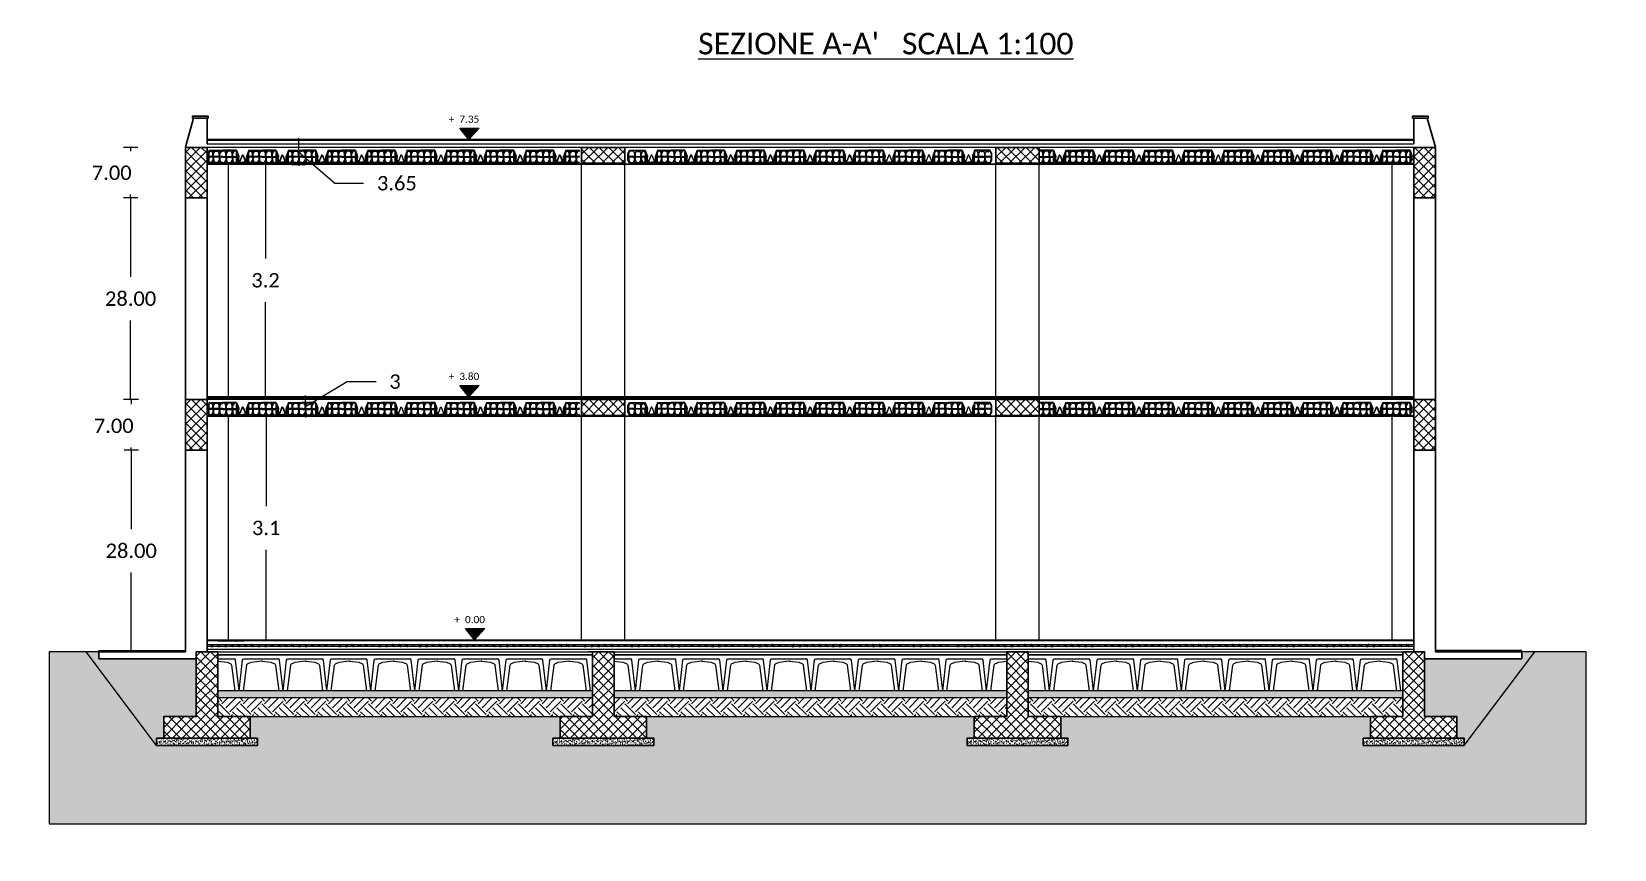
# Paper-space layout 'sezione A4' of a CAD drawing. Header units: millimetres. Extents: x 42 to 262, y 56 to 169.
# The model-space entities are those that its viewports show. They can reach past a viewport. Long polylines and large blocks are cut down to what shows.
import ezdxf

# ---------------------------------------------------------------- set-up
doc = ezdxf.new("R2010")
doc.units = ezdxf.units.MM
doc.linetypes.add('ACAD_ISO10W100', pattern=[18, 12, -3, 0, -3])
for name, color, linetype, lineweight in [('armature longitudinali', 5, 'Continuous', 25), ('Fondazione', 7, 'Continuous', 25), ('pilastri', 5, 'Continuous', 30), ('Sezionato', 7, 'Continuous', 30)]:
    doc.layers.add(name, color=color, linetype=linetype, lineweight=lineweight)
for name, color, linetype in [('AU_01_Struttura', 1, 'Continuous'), ('AU_03_Retini', 11, 'ACAD_ISO10W100'), ('grigio', 252, 'Continuous'), ('PIGNATTE', 30, 'Continuous'), ('trasferimento', 252, 'Continuous'), ('TRAVETT0', 5, 'Continuous')]:
    doc.layers.add(name, color=color, linetype=linetype)
doc.layers.get('Defpoints').off()
doc.styles.get("Standard").update_dxf_attribs({"font": 'calibri.ttf', "height": 2})
doc.dimstyles.new('per particolari', dxfattribs={"dimtxt": 2, "dimasz": 0.18, "dimexe": 1, "dimexo": 0.9, "dimgap": 2, "dimtad": 0, "dimtih": 1, "dimtoh": 1, "dimzin": 0, "dimdsep": 46, "dimtxsty": 'Standard', "dimblk": 'OBLIQUE', "dimcen": 0.09, "dimclrd": 252, "dimclre": 252, "dimadec": 0, "dimazin": 0, "dimtfac": 1, "dimtofl": 0, "dimtmove": 1, "dimatfit": 3, "dimfxl": 1, "dimfxlon": 1, "dimtolj": 1, "dimtzin": 0, "dimarcsym": 0})
pattern_1 = [(45, (-5.216254, -1.546502), (-0.00449012806, 0.00449012806), [])]
pattern_2 = [(45, (-5.216254, 0.994482), (-0.00449012806, 0.00449012806), []), (45, (-5.216254, 0.997657), (-0.00449012806, 0.00449012806), [])]
pattern_3 = [(45, (-5.216254, 4.494482), (-0.00449012806, 0.00449012806), []), (45, (-5.216254, 4.497657), (-0.00449012806, 0.00449012806), [])]

psp = doc.layouts.new('sezione A4')

# ---------------------------------------------------------------- texts
at = {"char_height": 1, "attachment_point": 1}
for s, insert in [('\\pxi-3,l4,t4;+  7.35', (99.037, 157.641)), ('\\pxi-3,l4,t4;+  0.00', (99.831, 88.191))]:
    psp.add_mtext_dynamic_manual_height_columns(s, width=10.6173, gutter_width=5, heights=[0], dxfattribs=dict(at, insert=insert))
at = {"layer": 'Fondazione', "attachment_point": 1}
for s, width, gutter_width, insert, char_height in [("{\\LSEZIONE A-A'   SCALA 1:100}", 134.65926, 10, (134.662, 169.13), 3), ('\\pxi-3,l4,t4;+  3.80', 10.6173, 5, (99.037, 121.941), 1)]:
    psp.add_mtext_dynamic_manual_height_columns(s, width=width, gutter_width=gutter_width, heights=[0], dxfattribs=dict(at, insert=insert, char_height=char_height))

msp = doc.modelspace()

# ---------------------------------------------------------------- blocks, each defined once
blk = doc.blocks.new('_Oblique')
at = {"color": 0, "linetype": 'ByBlock', "lineweight": -2}
blk.add_line((-0.5, -0.5), (0.5, 0.5), dxfattribs=at)
blk = doc.blocks.new('*D202')
at = {"layer": 'Fondazione', "color": 252, "lineweight": -2}
for p, q in [((73.62, 150.92), (75.62, 150.92)), ((73.62, 118.62), (75.62, 118.62))]:
    blk.add_line(p, q, dxfattribs=at)
at = {"layer": 'Fondazione', "color": 252, "linetype": 'Continuous', "lineweight": -2}
for p, q in [((74.62, 150.92), (74.62, 137.8)), ((74.62, 118.62), (74.62, 131.75))]:
    blk.add_line(p, q, dxfattribs=at)
at = {"layer": 'Fondazione', "color": 252, "lineweight": -2, "xscale": 0.18, "yscale": 0.18, "zscale": 0.18}
for p, rotation in [((74.62, 150.92), 90), ((74.62, 118.62), 270)]:
    blk.add_blockref('_Oblique', p, dxfattribs=dict(at, rotation=rotation))
at = {"layer": 'Fondazione', "color": 0, "insert": (74.62, 134.77), "char_height": 2, "attachment_point": 5}
blk.add_mtext('\\A1;3.2', dxfattribs=at)
blk = doc.blocks.new('*D203')
at = {"layer": 'Fondazione', "color": 252, "lineweight": -2}
for p, q in [((73.71, 115.92), (75.71, 115.92)), ((73.71, 84.87), (75.71, 84.87))]:
    blk.add_line(p, q, dxfattribs=at)
at = {"layer": 'Fondazione', "color": 252, "linetype": 'Continuous', "lineweight": -2}
for p, q in [((74.71, 115.92), (74.71, 103.42)), ((74.71, 84.87), (74.71, 97.37))]:
    blk.add_line(p, q, dxfattribs=at)
at = {"layer": 'Fondazione', "color": 252, "lineweight": -2, "xscale": 0.18, "yscale": 0.18, "zscale": 0.18}
for p, rotation in [((74.71, 115.92), 90), ((74.71, 84.87), 270)]:
    blk.add_blockref('_Oblique', p, dxfattribs=dict(at, rotation=rotation))
at = {"layer": 'Fondazione', "color": 0, "insert": (74.71, 100.4), "char_height": 2, "attachment_point": 5}
blk.add_mtext('\\A1;3.1', dxfattribs=at)
blk = doc.blocks.new('*D204')
at = {"color": 252, "linetype": 'Continuous', "lineweight": -2}
for p, q in [((80.19, 117.27), (85.96, 120.71)), ((80.19, 118.62), (80.19, 118.8)), ((85.96, 120.71), (89.96, 120.71)), ((80.19, 115.92), (80.19, 118.62)), ((80.19, 115.92), (80.19, 115.74))]:
    blk.add_line(p, q, dxfattribs=at)
at = {"color": 252, "lineweight": -2}
for p, q in [((79.19, 118.62), (81.19, 118.62)), ((79.19, 115.92), (81.19, 115.92))]:
    blk.add_line(p, q, dxfattribs=at)
at = {"color": 252, "lineweight": -2, "xscale": 0.18, "yscale": 0.18, "zscale": 0.18}
for p, rotation in [((80.19, 118.62), 270), ((80.19, 115.92), 90)]:
    blk.add_blockref('_Oblique', p, dxfattribs=dict(at, rotation=rotation))
at = {"color": 0, "insert": (92.59, 120.71), "char_height": 2, "attachment_point": 5}
blk.add_mtext('\\A1;3', dxfattribs=at)
blk = doc.blocks.new('*D205')
at = {"color": 252, "lineweight": -2}
for p, q in [((78.24, 154.32), (80.24, 154.32)), ((78.24, 150.83), (80.24, 150.83))]:
    blk.add_line(p, q, dxfattribs=at)
at = {"color": 252, "linetype": 'Continuous', "lineweight": -2}
for p, q in [((79.24, 154.32), (79.24, 154.5)), ((79.24, 150.83), (79.24, 154.32)), ((79.24, 152.58), (84.23, 148.24)), ((79.24, 150.83), (79.24, 150.65)), ((84.23, 148.24), (88.23, 148.24))]:
    blk.add_line(p, q, dxfattribs=at)
at = {"color": 252, "lineweight": -2, "xscale": 0.18, "yscale": 0.18, "zscale": 0.18}
for p, rotation in [((79.24, 154.32), 270), ((79.24, 150.83), 90)]:
    blk.add_blockref('_Oblique', p, dxfattribs=dict(at, rotation=rotation))
at = {"color": 0, "insert": (92.85, 148.24), "char_height": 2, "attachment_point": 5}
blk.add_mtext('\\A1;3.65', dxfattribs=at)
blk = doc.blocks.new('*D206')
at = {"layer": 'Fondazione', "color": 252, "lineweight": -2}
for p, q in [((56.89, 153.22), (54.89, 153.22)), ((56.89, 146.22), (54.89, 146.22))]:
    blk.add_line(p, q, dxfattribs=at)
at = {"layer": 'Fondazione', "color": 252, "linetype": 'Continuous', "lineweight": -2}
for p, q in [((55.89, 153.22), (55.89, 152.72)), ((55.89, 146.22), (55.89, 146.67))]:
    blk.add_line(p, q, dxfattribs=at)
at = {"layer": 'Fondazione', "color": 252, "lineweight": -2, "xscale": 0.18, "yscale": 0.18, "zscale": 0.18}
for p, rotation in [((55.89, 153.22), 90), ((55.89, 146.22), 270)]:
    blk.add_blockref('_Oblique', p, dxfattribs=dict(at, rotation=rotation))
at = {"layer": 'Fondazione', "color": 0, "insert": (53.27, 149.69), "char_height": 2, "attachment_point": 5}
blk.add_mtext('\\A1;7.00', dxfattribs=at)
blk = doc.blocks.new('*D207')
at = {"layer": 'Fondazione', "color": 252, "lineweight": -2}
for p, q in [((56.89, 146.22), (54.89, 146.22)), ((56.89, 118.22), (54.89, 118.22))]:
    blk.add_line(p, q, dxfattribs=at)
at = {"layer": 'Fondazione', "color": 252, "linetype": 'Continuous', "lineweight": -2}
for p, q in [((55.89, 146.22), (55.89, 135.25)), ((55.89, 118.22), (55.89, 129.2))]:
    blk.add_line(p, q, dxfattribs=at)
at = {"layer": 'Fondazione', "color": 252, "lineweight": -2, "xscale": 0.18, "yscale": 0.18, "zscale": 0.18}
for p, rotation in [((55.89, 146.22), 90), ((55.89, 118.22), 270)]:
    blk.add_blockref('_Oblique', p, dxfattribs=dict(at, rotation=rotation))
at = {"layer": 'Fondazione', "color": 0, "insert": (55.89, 132.22), "char_height": 2, "attachment_point": 5}
blk.add_mtext('\\A1;28.00', dxfattribs=at)
blk = doc.blocks.new('*D208')
at = {"layer": 'Fondazione', "color": 252, "lineweight": -2}
for p, q in [((56.98, 118.22), (54.98, 118.22)), ((56.98, 111.22), (54.98, 111.22))]:
    blk.add_line(p, q, dxfattribs=at)
at = {"layer": 'Fondazione', "color": 252, "linetype": 'Continuous', "lineweight": -2}
for p, q in [((55.98, 118.22), (55.98, 117.6)), ((55.98, 111.22), (55.98, 111.55))]:
    blk.add_line(p, q, dxfattribs=at)
at = {"layer": 'Fondazione', "color": 252, "lineweight": -2, "xscale": 0.18, "yscale": 0.18, "zscale": 0.18}
for p, rotation in [((55.98, 118.22), 90), ((55.98, 111.22), 270)]:
    blk.add_blockref('_Oblique', p, dxfattribs=dict(at, rotation=rotation))
at = {"layer": 'Fondazione', "color": 0, "insert": (53.55, 114.57), "char_height": 2, "attachment_point": 5}
blk.add_mtext('\\A1;7.00', dxfattribs=at)
blk = doc.blocks.new('*D209')
at = {"layer": 'Fondazione', "color": 252, "lineweight": -2}
for p, q in [((56.98, 111.22), (54.98, 111.22)), ((56.98, 83.22), (54.98, 83.22))]:
    blk.add_line(p, q, dxfattribs=at)
at = {"layer": 'Fondazione', "color": 252, "linetype": 'Continuous', "lineweight": -2}
for p, q in [((55.98, 111.22), (55.98, 100.25)), ((55.98, 83.22), (55.98, 94.2))]:
    blk.add_line(p, q, dxfattribs=at)
at = {"layer": 'Fondazione', "color": 252, "lineweight": -2, "xscale": 0.18, "yscale": 0.18, "zscale": 0.18}
for p, rotation in [((55.98, 111.22), 90), ((55.98, 83.22), 270)]:
    blk.add_blockref('_Oblique', p, dxfattribs=dict(at, rotation=rotation))
at = {"layer": 'Fondazione', "color": 0, "insert": (55.98, 97.22), "char_height": 2, "attachment_point": 5}
blk.add_mtext('\\A1;28.00', dxfattribs=at)
blk = doc.blocks.new('mezza pignatta')
at = {"layer": 'PIGNATTE', "linetype": 'Continuous'}
h = blk.add_hatch(dxfattribs=at)
h.set_pattern_fill('ANSI31', color=256, scale=0.002)
h.set_pattern_definition([(45, (0, 0), (-0.00449012806, 0.00449012806), [])])
h.paths.add_polyline_path([(2384.252, 1920.998), (2384.062, 1920.998), (2384.062, 1920.988), (2384.083, 1920.988), (2384.102, 1920.955), (2384.102, 1920.913), (2384.062, 1920.913), (2384.062, 1920.903), (2384.102, 1920.903), (2384.102, 1920.861), (2384.083, 1920.828), (2384.062, 1920.828), (2384.062, 1920.818), (2384.262, 1920.818), (2384.262, 1920.858), (2384.282, 1920.858), (2384.282, 1920.903), (2384.282, 1920.913), (2384.282, 1920.918)])
h.paths.add_polyline_path([(2384.131, 1920.988), (2384.173, 1920.988), (2384.192, 1920.955), (2384.192, 1920.913), (2384.112, 1920.913), (2384.112, 1920.955)], flags=16)
h.paths.add_polyline_path([(2384.102, 1920.975), (2384.094, 1920.988), (2384.119, 1920.988), (2384.112, 1920.975)], flags=16)
h.paths.add_polyline_path([(2384.112, 1920.903), (2384.192, 1920.903), (2384.192, 1920.861), (2384.173, 1920.828), (2384.131, 1920.828), (2384.112, 1920.861)], flags=16)
h.paths.add_polyline_path([(2384.184, 1920.988), (2384.209, 1920.988), (2384.202, 1920.975), (2384.192, 1920.975)], flags=16)
h.paths.add_polyline_path([(2384.202, 1920.955), (2384.221, 1920.988), (2384.245, 1920.988), (2384.252, 1920.969), (2384.252, 1920.913), (2384.202, 1920.913)], flags=16)
h.paths.add_polyline_path([(2384.202, 1920.903), (2384.252, 1920.903), (2384.252, 1920.868), (2384.252, 1920.858), (2384.252, 1920.828), (2384.221, 1920.828), (2384.202, 1920.861)], flags=16)
h.paths.add_polyline_path([(2384.112, 1920.841), (2384.119, 1920.828), (2384.094, 1920.828), (2384.102, 1920.841)], flags=16)
h.paths.add_polyline_path([(2384.192, 1920.841), (2384.202, 1920.841), (2384.209, 1920.828), (2384.184, 1920.828)], flags=16)
h.paths.add_polyline_path([(2384.262, 1920.943), (2384.272, 1920.916), (2384.272, 1920.913), (2384.262, 1920.913)], flags=16)
h.paths.add_polyline_path([(2384.262, 1920.903), (2384.272, 1920.903), (2384.272, 1920.868), (2384.262, 1920.868)], flags=16)
for p, q in [((2384.252, 1920.998), (2384.062, 1920.998)), ((2384.083, 1920.988), (2384.062, 1920.988)), ((2384.083, 1920.988), (2384.102, 1920.955)), ((2384.119, 1920.988), (2384.094, 1920.988)), ((2384.094, 1920.988), (2384.102, 1920.975)), ((2384.102, 1920.975), (2384.112, 1920.975)), ((2384.102, 1920.913), (2384.102, 1920.955)), ((2384.131, 1920.988), (2384.112, 1920.955)), ((2384.119, 1920.988), (2384.112, 1920.975)), ((2384.112, 1920.913), (2384.112, 1920.955)), ((2384.173, 1920.988), (2384.131, 1920.988)), ((2384.173, 1920.988), (2384.192, 1920.955)), ((2384.209, 1920.988), (2384.184, 1920.988)), ((2384.184, 1920.988), (2384.192, 1920.975)), ((2384.192, 1920.975), (2384.202, 1920.975)), ((2384.192, 1920.913), (2384.192, 1920.955)), ((2384.221, 1920.988), (2384.202, 1920.955)), ((2384.209, 1920.988), (2384.202, 1920.975)), ((2384.202, 1920.913), (2384.202, 1920.955)), ((2384.245, 1920.988), (2384.221, 1920.988)), ((2384.245, 1920.988), (2384.252, 1920.969)), ((2384.252, 1920.998), (2384.282, 1920.918)), ((2384.252, 1920.913), (2384.252, 1920.969)), ((2384.262, 1920.913), (2384.262, 1920.943)), ((2384.262, 1920.943), (2384.272, 1920.916)), ((2384.062, 1920.913), (2384.102, 1920.913)), ((2384.062, 1920.903), (2384.102, 1920.903)), ((2384.062, 1920.828), (2384.083, 1920.828)), ((2384.083, 1920.828), (2384.102, 1920.861)), ((2384.094, 1920.828), (2384.102, 1920.841)), ((2384.094, 1920.828), (2384.119, 1920.828)), ((2384.102, 1920.903), (2384.102, 1920.861)), ((2384.102, 1920.841), (2384.112, 1920.841)), ((2384.112, 1920.913), (2384.192, 1920.913)), ((2384.112, 1920.903), (2384.192, 1920.903)), ((2384.112, 1920.903), (2384.112, 1920.861)), ((2384.131, 1920.828), (2384.112, 1920.861)), ((2384.119, 1920.828), (2384.112, 1920.841)), ((2384.131, 1920.828), (2384.173, 1920.828)), ((2384.173, 1920.828), (2384.192, 1920.861)), ((2384.184, 1920.828), (2384.192, 1920.841)), ((2384.184, 1920.828), (2384.209, 1920.828)), ((2384.192, 1920.903), (2384.192, 1920.861)), ((2384.192, 1920.841), (2384.202, 1920.841)), ((2384.202, 1920.913), (2384.252, 1920.913)), ((2384.202, 1920.903), (2384.252, 1920.903)), ((2384.202, 1920.903), (2384.202, 1920.861)), ((2384.221, 1920.828), (2384.202, 1920.861)), ((2384.209, 1920.828), (2384.202, 1920.841)), ((2384.221, 1920.828), (2384.252, 1920.828)), ((2384.252, 1920.868), (2384.252, 1920.903)), ((2384.252, 1920.858), (2384.252, 1920.868)), ((2384.252, 1920.828), (2384.252, 1920.858)), ((2384.262, 1920.913), (2384.272, 1920.913)), ((2384.262, 1920.903), (2384.272, 1920.903)), ((2384.262, 1920.868), (2384.262, 1920.903)), ((2384.262, 1920.868), (2384.272, 1920.868)), ((2384.262, 1920.858), (2384.282, 1920.858)), ((2384.262, 1920.818), (2384.262, 1920.858)), ((2384.262, 1920.818), (2384.262, 1920.858)), ((2384.262, 1920.858), (2384.282, 1920.858)), ((2384.262, 1920.858), (2384.282, 1920.858)), ((2384.272, 1920.913), (2384.272, 1920.916)), ((2384.272, 1920.868), (2384.272, 1920.903)), ((2384.282, 1920.913), (2384.282, 1920.918)), ((2384.282, 1920.913), (2384.282, 1920.903)), ((2384.282, 1920.858), (2384.282, 1920.903))]:
    blk.add_line(p, q, dxfattribs=at)
blk.add_lwpolyline([(2384.262, 1920.818), (2384.062, 1920.818)], dxfattribs=at)
blk = doc.blocks.new('travetto')
at = {"layer": 'TRAVETT0', "linetype": 'Continuous'}
h = blk.add_hatch(dxfattribs=at)
h.set_pattern_fill('STEEL', color=256, scale=0.002)
h.set_pattern_definition([(45, (0.770935, 2.1805917), (-0.00449012806, 0.00449012806), []), (45, (0.770935, 2.1837667), (-0.00449012806, 0.00449012806), [])])
h.paths.add_polyline_path([(2383.727, 1920.935), (2383.727, 1920.895), (2383.877, 1920.895), (2383.877, 1920.935), (2383.847, 1920.935, 0.357495), (2383.847, 1920.92), (2383.862, 1920.92, -0.543766), (2383.862, 1920.91), (2383.802, 1920.91), (2383.742, 1920.91, -0.543766), (2383.742, 1920.92), (2383.757, 1920.92, 0.357495), (2383.757, 1920.935)])
at = {"layer": 'PIGNATTE', "linetype": 'Continuous'}
for p, q in [((2383.727, 1920.935), (2383.747, 1920.935)), ((2383.727, 1920.895), (2383.727, 1920.935)), ((2383.727, 1920.935), (2383.747, 1920.935)), ((2383.877, 1920.935), (2383.857, 1920.935)), ((2383.877, 1920.935), (2383.857, 1920.935)), ((2383.877, 1920.895), (2383.877, 1920.935))]:
    blk.add_line(p, q, dxfattribs=at)
at = {"layer": 'TRAVETT0', "linetype": 'Continuous'}
for p, q in [((2383.727, 1920.895), (2383.727, 1920.935)), ((2383.727, 1920.935), (2383.757, 1920.935)), ((2383.796, 1921.009), (2383.759, 1920.914)), ((2383.799, 1921.009), (2383.761, 1920.912)), ((2383.799, 1921.009), (2383.796, 1921.009)), ((2383.805, 1921.009), (2383.843, 1920.912)), ((2383.805, 1921.009), (2383.808, 1921.009)), ((2383.808, 1921.009), (2383.845, 1920.914)), ((2383.877, 1920.935), (2383.847, 1920.935)), ((2383.877, 1920.895), (2383.877, 1920.935)), ((2383.742, 1920.92), (2383.757, 1920.92)), ((2383.742, 1920.91), (2383.802, 1920.91)), ((2383.761, 1920.912), (2383.757, 1920.912)), ((2383.862, 1920.91), (2383.802, 1920.91)), ((2383.843, 1920.912), (2383.847, 1920.912)), ((2383.862, 1920.92), (2383.847, 1920.92))]:
    blk.add_line(p, q, dxfattribs=at)
at = {"layer": 'TRAVETT0'}
blk.add_lwpolyline([(2383.727, 1920.895), (2383.877, 1920.895)], dxfattribs=at)
at = {"layer": 'TRAVETT0', "linetype": 'Continuous'}
for centre in [(2383.755, 1920.915), (2383.849, 1920.915)]:
    blk.add_circle(centre, 0.00378, dxfattribs=at)
for centre, radius, start, end in [((2383.748, 1920.928), 0.0118, 320.6565, 39.3435), ((2383.802, 1921.007), 0.00378, 90, 270), ((2383.802, 1921.007), 0.00378, 270, 90), ((2383.856, 1920.928), 0.0118, 140.6565, 219.3435), ((2383.745, 1920.915), 0.00596, 122.9283, 237.0717), ((2383.859, 1920.915), 0.00596, 302.9283, 57.0717)]:
    blk.add_arc(centre, radius, start, end, dxfattribs=at)
blk = doc.blocks.new('pignatta')
at = {"layer": 'PIGNATTE', "linetype": 'Continuous'}
h = blk.add_hatch(dxfattribs=at)
h.set_pattern_fill('ANSI31', color=256, scale=0.0039)
h.paths.add_polyline_path([(2384.907, 1921.337), (2384.907, 1921.332), (2384.907, 1921.322), (2384.907, 1921.277), (2384.927, 1921.277), (2384.927, 1921.237), (2385.127, 1921.237), (2385.327, 1921.237), (2385.327, 1921.277), (2385.347, 1921.277), (2385.347, 1921.322), (2385.347, 1921.332), (2385.347, 1921.337), (2385.317, 1921.417), (2385.127, 1921.417), (2384.937, 1921.417)])
h.paths.add_polyline_path([(2384.937, 1921.388), (2384.944, 1921.407), (2384.968, 1921.407), (2384.987, 1921.374), (2384.987, 1921.332), (2384.937, 1921.332)], flags=16)
h.paths.add_polyline_path([(2384.927, 1921.362), (2384.927, 1921.332), (2384.917, 1921.332), (2384.917, 1921.335)], flags=16)
h.paths.add_polyline_path([(2384.927, 1921.322), (2384.927, 1921.287), (2384.917, 1921.287), (2384.917, 1921.322)], flags=16)
h.paths.add_polyline_path([(2384.937, 1921.322), (2384.987, 1921.322), (2384.987, 1921.28), (2384.968, 1921.247), (2384.937, 1921.247), (2384.937, 1921.277), (2384.937, 1921.287)], flags=16)
h.paths.add_polyline_path([(2384.98, 1921.407), (2385.005, 1921.407), (2384.997, 1921.394), (2384.987, 1921.394)], flags=16)
h.paths.add_polyline_path([(2384.997, 1921.374), (2385.016, 1921.407), (2385.058, 1921.407), (2385.077, 1921.374), (2385.077, 1921.332), (2384.997, 1921.332)], flags=16)
h.paths.add_polyline_path([(2384.997, 1921.322), (2385.077, 1921.322), (2385.077, 1921.28), (2385.058, 1921.247), (2385.016, 1921.247), (2384.997, 1921.28)], flags=16)
h.paths.add_polyline_path([(2384.987, 1921.26), (2384.997, 1921.26), (2385.005, 1921.247), (2384.98, 1921.247)], flags=16)
h.paths.add_polyline_path([(2385.07, 1921.407), (2385.095, 1921.407), (2385.087, 1921.394), (2385.077, 1921.394)], flags=16)
h.paths.add_polyline_path([(2385.087, 1921.374), (2385.106, 1921.407), (2385.127, 1921.407), (2385.148, 1921.407), (2385.167, 1921.374), (2385.167, 1921.332), (2385.127, 1921.332), (2385.087, 1921.332)], flags=16)
h.paths.add_polyline_path([(2385.087, 1921.322), (2385.127, 1921.322), (2385.167, 1921.322), (2385.167, 1921.28), (2385.148, 1921.247), (2385.127, 1921.247), (2385.106, 1921.247), (2385.087, 1921.28)], flags=16)
h.paths.add_polyline_path([(2385.077, 1921.26), (2385.087, 1921.26), (2385.095, 1921.247), (2385.07, 1921.247)], flags=16)
h.paths.add_polyline_path([(2385.16, 1921.407), (2385.185, 1921.407), (2385.177, 1921.394), (2385.167, 1921.394)], flags=16)
h.paths.add_polyline_path([(2385.177, 1921.374), (2385.196, 1921.407), (2385.238, 1921.407), (2385.257, 1921.374), (2385.257, 1921.332), (2385.177, 1921.332)], flags=16)
h.paths.add_polyline_path([(2385.177, 1921.322), (2385.257, 1921.322), (2385.257, 1921.28), (2385.238, 1921.247), (2385.196, 1921.247), (2385.177, 1921.28)], flags=16)
h.paths.add_polyline_path([(2385.16, 1921.247), (2385.167, 1921.26), (2385.177, 1921.26), (2385.185, 1921.247)], flags=16)
h.paths.add_polyline_path([(2385.25, 1921.407), (2385.275, 1921.407), (2385.267, 1921.394), (2385.257, 1921.394)], flags=16)
h.paths.add_polyline_path([(2385.267, 1921.374), (2385.286, 1921.407), (2385.31, 1921.407), (2385.317, 1921.388), (2385.317, 1921.332), (2385.267, 1921.332)], flags=16)
h.paths.add_polyline_path([(2385.267, 1921.322), (2385.317, 1921.322), (2385.317, 1921.287), (2385.317, 1921.277), (2385.317, 1921.247), (2385.286, 1921.247), (2385.267, 1921.28)], flags=16)
h.paths.add_polyline_path([(2385.25, 1921.247), (2385.257, 1921.26), (2385.267, 1921.26), (2385.275, 1921.247)], flags=16)
h.paths.add_polyline_path([(2385.327, 1921.362), (2385.337, 1921.335), (2385.337, 1921.332), (2385.327, 1921.332)], flags=16)
h.paths.add_polyline_path([(2385.327, 1921.322), (2385.337, 1921.322), (2385.337, 1921.287), (2385.327, 1921.287)], flags=16)
for p, q in [((2384.937, 1921.417), (2384.907, 1921.337)), ((2384.937, 1921.417), (2385.127, 1921.417)), ((2384.944, 1921.407), (2384.937, 1921.388)), ((2384.937, 1921.332), (2384.937, 1921.388)), ((2384.944, 1921.407), (2384.968, 1921.407)), ((2384.968, 1921.407), (2384.987, 1921.374)), ((2384.98, 1921.407), (2385.005, 1921.407)), ((2384.98, 1921.407), (2384.987, 1921.394)), ((2384.997, 1921.394), (2384.987, 1921.394)), ((2385.016, 1921.407), (2384.997, 1921.374)), ((2385.005, 1921.407), (2384.997, 1921.394)), ((2385.016, 1921.407), (2385.058, 1921.407)), ((2385.058, 1921.407), (2385.077, 1921.374)), ((2385.07, 1921.407), (2385.095, 1921.407)), ((2385.07, 1921.407), (2385.077, 1921.394)), ((2385.087, 1921.394), (2385.077, 1921.394)), ((2385.106, 1921.407), (2385.087, 1921.374)), ((2385.095, 1921.407), (2385.087, 1921.394)), ((2385.106, 1921.407), (2385.127, 1921.407)), ((2385.317, 1921.417), (2385.127, 1921.417)), ((2385.148, 1921.407), (2385.127, 1921.407)), ((2385.148, 1921.407), (2385.167, 1921.374)), ((2385.185, 1921.407), (2385.16, 1921.407)), ((2385.16, 1921.407), (2385.167, 1921.394)), ((2385.167, 1921.394), (2385.177, 1921.394)), ((2385.196, 1921.407), (2385.177, 1921.374)), ((2385.185, 1921.407), (2385.177, 1921.394)), ((2385.238, 1921.407), (2385.196, 1921.407)), ((2385.238, 1921.407), (2385.257, 1921.374)), ((2385.275, 1921.407), (2385.25, 1921.407)), ((2385.25, 1921.407), (2385.257, 1921.394)), ((2385.257, 1921.394), (2385.267, 1921.394)), ((2385.286, 1921.407), (2385.267, 1921.374)), ((2385.275, 1921.407), (2385.267, 1921.394)), ((2385.31, 1921.407), (2385.286, 1921.407)), ((2385.31, 1921.407), (2385.317, 1921.388)), ((2385.317, 1921.417), (2385.347, 1921.337)), ((2385.317, 1921.332), (2385.317, 1921.388)), ((2384.907, 1921.332), (2384.907, 1921.337)), ((2384.907, 1921.332), (2384.907, 1921.322)), ((2384.907, 1921.277), (2384.907, 1921.322)), ((2384.927, 1921.277), (2384.907, 1921.277)), ((2384.927, 1921.277), (2384.907, 1921.277)), ((2384.927, 1921.277), (2384.907, 1921.277)), ((2384.927, 1921.362), (2384.917, 1921.335)), ((2384.917, 1921.332), (2384.917, 1921.335)), ((2384.927, 1921.332), (2384.917, 1921.332)), ((2384.917, 1921.287), (2384.917, 1921.322)), ((2384.927, 1921.322), (2384.917, 1921.322)), ((2384.927, 1921.287), (2384.917, 1921.287)), ((2384.927, 1921.332), (2384.927, 1921.362)), ((2384.927, 1921.287), (2384.927, 1921.322)), ((2384.927, 1921.237), (2384.927, 1921.277)), ((2384.927, 1921.237), (2384.927, 1921.277)), ((2384.987, 1921.332), (2384.937, 1921.332)), ((2384.987, 1921.322), (2384.937, 1921.322)), ((2384.937, 1921.287), (2384.937, 1921.322)), ((2384.937, 1921.277), (2384.937, 1921.287)), ((2384.937, 1921.247), (2384.937, 1921.277)), ((2384.968, 1921.247), (2384.937, 1921.247)), ((2384.968, 1921.247), (2384.987, 1921.28)), ((2384.98, 1921.247), (2384.987, 1921.26)), ((2385.005, 1921.247), (2384.98, 1921.247)), ((2384.987, 1921.332), (2384.987, 1921.374)), ((2384.987, 1921.322), (2384.987, 1921.28)), ((2384.997, 1921.26), (2384.987, 1921.26)), ((2384.997, 1921.332), (2384.997, 1921.374)), ((2385.077, 1921.332), (2384.997, 1921.332)), ((2385.077, 1921.322), (2384.997, 1921.322)), ((2384.997, 1921.322), (2384.997, 1921.28)), ((2385.016, 1921.247), (2384.997, 1921.28)), ((2385.005, 1921.247), (2384.997, 1921.26)), ((2385.058, 1921.247), (2385.016, 1921.247)), ((2385.058, 1921.247), (2385.077, 1921.28)), ((2385.07, 1921.247), (2385.077, 1921.26)), ((2385.095, 1921.247), (2385.07, 1921.247)), ((2385.077, 1921.332), (2385.077, 1921.374)), ((2385.077, 1921.322), (2385.077, 1921.28)), ((2385.087, 1921.26), (2385.077, 1921.26)), ((2385.087, 1921.332), (2385.087, 1921.374)), ((2385.127, 1921.332), (2385.087, 1921.332)), ((2385.127, 1921.322), (2385.087, 1921.322)), ((2385.087, 1921.322), (2385.087, 1921.28)), ((2385.106, 1921.247), (2385.087, 1921.28)), ((2385.095, 1921.247), (2385.087, 1921.26)), ((2385.127, 1921.247), (2385.106, 1921.247)), ((2385.127, 1921.332), (2385.167, 1921.332)), ((2385.127, 1921.322), (2385.167, 1921.322)), ((2385.127, 1921.247), (2385.148, 1921.247)), ((2385.148, 1921.247), (2385.167, 1921.28)), ((2385.16, 1921.247), (2385.167, 1921.26)), ((2385.16, 1921.247), (2385.185, 1921.247)), ((2385.167, 1921.332), (2385.167, 1921.374)), ((2385.167, 1921.322), (2385.167, 1921.28)), ((2385.167, 1921.26), (2385.177, 1921.26)), ((2385.177, 1921.332), (2385.177, 1921.374)), ((2385.177, 1921.332), (2385.257, 1921.332)), ((2385.177, 1921.322), (2385.257, 1921.322)), ((2385.177, 1921.322), (2385.177, 1921.28)), ((2385.196, 1921.247), (2385.177, 1921.28)), ((2385.185, 1921.247), (2385.177, 1921.26)), ((2385.196, 1921.247), (2385.238, 1921.247)), ((2385.238, 1921.247), (2385.257, 1921.28)), ((2385.25, 1921.247), (2385.257, 1921.26)), ((2385.25, 1921.247), (2385.275, 1921.247)), ((2385.257, 1921.332), (2385.257, 1921.374)), ((2385.257, 1921.322), (2385.257, 1921.28)), ((2385.257, 1921.26), (2385.267, 1921.26)), ((2385.267, 1921.332), (2385.267, 1921.374)), ((2385.267, 1921.332), (2385.317, 1921.332)), ((2385.267, 1921.322), (2385.317, 1921.322)), ((2385.267, 1921.322), (2385.267, 1921.28)), ((2385.286, 1921.247), (2385.267, 1921.28)), ((2385.275, 1921.247), (2385.267, 1921.26)), ((2385.286, 1921.247), (2385.317, 1921.247)), ((2385.317, 1921.287), (2385.317, 1921.322)), ((2385.317, 1921.277), (2385.317, 1921.287)), ((2385.317, 1921.247), (2385.317, 1921.277)), ((2385.327, 1921.332), (2385.327, 1921.362)), ((2385.327, 1921.362), (2385.337, 1921.335)), ((2385.327, 1921.332), (2385.337, 1921.332)), ((2385.327, 1921.322), (2385.337, 1921.322)), ((2385.327, 1921.287), (2385.327, 1921.322)), ((2385.327, 1921.287), (2385.337, 1921.287)), ((2385.327, 1921.277), (2385.347, 1921.277)), ((2385.327, 1921.237), (2385.327, 1921.277)), ((2385.327, 1921.237), (2385.327, 1921.277)), ((2385.327, 1921.277), (2385.347, 1921.277)), ((2385.327, 1921.277), (2385.347, 1921.277)), ((2385.337, 1921.332), (2385.337, 1921.335)), ((2385.337, 1921.287), (2385.337, 1921.322)), ((2385.347, 1921.332), (2385.347, 1921.337)), ((2385.347, 1921.332), (2385.347, 1921.322)), ((2385.347, 1921.277), (2385.347, 1921.322))]:
    blk.add_line(p, q, dxfattribs=at)
for points in [[(2384.927, 1921.237), (2385.127, 1921.237)], [(2385.327, 1921.237), (2385.127, 1921.237)]]:
    blk.add_lwpolyline(points, dxfattribs=at)

# ---------------------------------------------------------------- dimensions: what is measured, and where the dimension line sits
for base, p1, p2, text, picture, middle in [((79.238, 154.322), (74.708, 150.832), (74.528, 154.322), '3.65', '*D205', (90.232, 148.235)), ((80.189, 118.622), (75.708, 115.922), (75.708, 118.622), '3', '*D204', (91.965, 120.711))]:
    dim = psp.add_linear_dim(base=base, p1=p1, p2=p2, angle=90, text=text, dimstyle='per particolari', override={"dimlfac": -0.1})
    dim.commit()
    dim.dimension.update_dxf_attribs({"geometry": picture, "text_midpoint": middle, "dimtype": 160})
at = {"layer": 'Fondazione'}
for base, p1, p2, picture, middle in [((55.893, 146.222), (63.497, 153.222), (63.497, 146.222), '*D206', (53.27, 149.695)), ((55.983, 111.222), (63.497, 118.222), (63.497, 111.222), '*D208', (53.555, 114.572))]:
    dim = psp.add_linear_dim(base=base, p1=p1, p2=p2, angle=90, dimstyle='per particolari', dxfattribs=at)
    dim.commit()
    dim.dimension.update_dxf_attribs({"geometry": picture, "text_midpoint": middle, "dimtype": 160})
for base, p1, p2, text, picture, middle in [((74.618, 118.622), (66.497, 150.922), (66.497, 118.622), '3.2', '*D202', (74.618, 134.772)), ((74.708, 84.872), (66.497, 115.922), (66.497, 84.872), '3.1', '*D203', (74.708, 100.397))]:
    dim = psp.add_linear_dim(base=base, p1=p1, p2=p2, angle=90, text=text, dimstyle='per particolari', dxfattribs=at)
    dim.commit()
    dim.dimension.update_dxf_attribs({"geometry": picture, "text_midpoint": middle})
for base, p1, p2, picture, middle in [((55.893, 118.222), (63.497, 146.222), (63.497, 118.222), '*D207', (55.893, 132.222)), ((55.983, 83.222), (63.317, 111.222), (63.317, 83.222), '*D209', (55.983, 97.222))]:
    dim = psp.add_linear_dim(base=base, p1=p1, p2=p2, angle=90, dimstyle='per particolari', dxfattribs=at)
    dim.commit()
    dim.dimension.update_dxf_attribs({"geometry": picture, "text_midpoint": middle})

# ---------------------------------------------------------------- hatches: boundary and pattern name
at = {"layer": 'armature longitudinali', "true_color": 0xc7c8ca, "transparency": 33554687}
h = msp.add_hatch(dxfattribs=at)
h.set_pattern_fill('EARTH', color=9, scale=0.045)
h.paths.add_polyline_path([(2380.721, 1916.429), (2380.009, 1916.429), (2379.03, 1915.129), (2377.63, 1915.129), (2377.63, 1915.229), (2377.73, 1915.229), (2377.73, 1915.404), (2377.73, 1915.529), (2373.43, 1915.529), (2373.43, 1915.404), (2373.43, 1915.229), (2373.53, 1915.229), (2373.53, 1915.129), (2372.13, 1915.129), (2372.13, 1915.229), (2372.23, 1915.229), (2372.23, 1915.404), (2372.23, 1915.529), (2367.68, 1915.529), (2367.68, 1915.404), (2367.68, 1915.229), (2367.78, 1915.229), (2367.78, 1915.129), (2366.38, 1915.129), (2366.38, 1915.229), (2366.48, 1915.229), (2366.48, 1915.404), (2366.48, 1915.529), (2362.18, 1915.529), (2362.18, 1915.404), (2362.18, 1915.229), (2362.28, 1915.229), (2362.28, 1915.129), (2360.88, 1915.129), (2359.901, 1916.429), (2359.389, 1916.429), (2359.389, 1914.043), (2380.721, 1914.043)])
at = {"layer": 'armature longitudinali', "transparency": 33554687}
h = msp.add_hatch(dxfattribs=at)
h.set_pattern_fill('GRAVEL', color=0, scale=0.015)
h.set_pattern_definition([(228.0127875, (0.27432, 0.381), (-3.04800000024, -3.4289999998), [0.051258216, -5.074572546]), (184.969741, (0.24003, 0.3429), (4.57199999819, 0.381000021705), [0.08796071, -8.708107334]), (132.5104471, (0.1524, 0.33528), (3.81000000161, -4.19099999854), [0.06202223, -6.14020842]), (267.273689, (0.00381, 0.24003), (0.3810000008, 7.61999999996), [0.08010068, -7.929965614]), (292.8336542, (0, 0.16002), (-1.90500000016, 4.57199999993), [0.078545055, -7.77597116]), (357.273689, (0.03048, 0.08763), (-7.61999999996, 0.3810000008), [0.08010068, -7.929965614]), (37.69424047, (0.11049, 0.08382), (-4.95299999978, -3.810000000285), [0.10592905, -10.486967297]), (72.25532837, (0.19431, 0.14859), (2.66700000072, 8.38199999977), [0.10000793, -9.90078849]), (121.4295656, (0.22479, 0.24384), (-3.04800000043, 4.95299999973), [0.08037195, -7.956831855]), (175.2363583, (0.18288, 0.31242), (4.19099999994, -0.38100000066), [0.09175699, -4.496090542]), (222.3974378, (0.09144, 0.32004), (-4.571999999854, -4.19100000016), [0.11866169, -11.747515877]), (138.8140748, (0.381, 0.23622), (-2.66699999984, 2.2860000002), [0.04050068, -4.009584874]), (171.4692344, (0.35052, 0.26289), (4.95300000013, -0.76199999914), [0.077052297, -7.62819585]), (225, (0.27432, 0.27432), (-5e-17, -0.381), [0.0538814, -0.484933966]), (203.1985905, (0.24765, 0.32004), (1.90500000005, 0.7619999999), [0.0290162, -2.872593355]), (291.8014095, (0.22098, 0.30861), (-0.381, 1.143), [0.041034843, -2.01071295]), (30.9637565, (0.23622, 0.27051), (1.143, 0.762), [0.06664795, -2.154944723]), (161.565051, (0.29337, 0.3048), (0.762, -0.381), [0.04819307, -1.156634718]), (16.3895403, (0, 0.30861), (3.81, 1.143), [0.0675132, -6.683824]), (70.3461759, (0.06477, 0.32766), (-1.52400000014, -4.19099999995), [0.05663984, -5.60733235]), (293.1985905, (0.29337, 0.381), (-0.7619999999, 1.90500000005), [0.058032015, -2.84357754]), (343.6104597, (0.31623, 0.32766), (-3.81000000008, 1.14299999973), [0.0675132, -6.683824]), (339.4439548, (0, 0.07239), (-1.905, 0.762), [0.06510528, -3.190160147]), (294.7751406, (0.06096, 0.04953), (-1.90500000227, 4.19099999897), [0.05455082, -5.400539007]), (66.8014095, (0.29718, 0), (0.7619999999, 1.90500000005), [0.058032015, -2.84357754]), (17.3540246, (0.32004, 0.05334), (-4.9529999999, -1.52400000032), [0.06386741, -6.322856397]), (69.4439548, (0.11049, 0), (-0.762, -1.905), [0.03255264, -3.222712787]), (101.3099325, (0.27432, 0), (-0.381, 1.524), [0.01942719, -1.923299245]), (165.9637565, (0.27051, 0.01905), (1.143, -0.381), [0.078545055, -1.49235819]), (186.00900596, (0.19431, 0.0381), (3.80999999998, 0.3810000002), [0.07279005, -7.20620473]), (303.6900675, (0.23622, 0.23622), (-0.381, 0.762), [0.05494858, -1.318766454]), (353.1572266, (0.2667, 0.1905), (6.47700000004, -0.76199999966), [0.095933514, -9.49740136]), (60.9453959, (0.36195, 0.17907), (-1.52400000004, -2.66699999998), [0.039226236, -3.88340885]), (90, (0.381, 0.21336), (-0.381, 0.381), [0.02286, -0.35814]), (120.2564372, (0.18669, 0.04953), (1.52399999981, -2.6670000001), [0.052930044, -5.240091116]), (48.0127875, (0.16002, 0.09525), (3.04800000025, 3.42899999978), [0.10251643, -5.02331433]), (0, (0.2286, 0.17145), (0.381, 0.381), [0.09906, -0.28194]), (325.3048465, (0.32766, 0.17145), (3.81000000144, -2.66699999794), [0.060241434, -5.96389751]), (254.0546041, (0.37719, 0.13716), (-0.381, -1.524), [0.05547436, -2.718247506]), (207.64597536, (0.36195, 0.08382), (-7.23900000027, -3.809999999495), [0.090321765, -8.941869663]), (175.42607874, (0.28194, 0.04191), (-4.953, 0.381), [0.09555442, -9.45987697])])
h.paths.add_polyline_path([(2379.83, 1916.329), (2378.48, 1916.329), (2378.48, 1915.529), (2378.93, 1915.529), (2378.93, 1915.229), (2379.03, 1915.229), (2379.03, 1915.129), (2380.009, 1916.429), (2379.83, 1916.417)])
h.paths.add_polyline_path([(2360.08, 1916.329), (2360.08, 1916.429), (2359.901, 1916.429), (2360.88, 1915.129), (2360.88, 1915.229), (2360.98, 1915.229), (2360.98, 1915.404), (2360.98, 1915.529), (2361.43, 1915.529), (2361.43, 1916.329)])
at = {"layer": 'Fondazione', "true_color": 0x636466}
h = msp.add_hatch(dxfattribs=at)
h.set_pattern_fill('ANSI37', color=251, scale=0.03)
h.paths.add_polyline_path([(2361.58, 1919.929), (2361.28, 1919.929), (2361.28, 1919.229), (2361.58, 1919.229)])
h.paths.add_polyline_path([(2361.58, 1923.429), (2361.28, 1923.429), (2361.28, 1922.729), (2361.58, 1922.729)])
h.paths.add_polyline_path([(2367.38, 1923.429), (2366.78, 1923.429), (2366.78, 1923.209), (2367.38, 1923.209)])
h.paths.add_polyline_path([(2367.38, 1919.929), (2367.08, 1919.929), (2367.08, 1919.709), (2367.38, 1919.709)])
h.paths.add_polyline_path([(2367.08, 1919.929), (2366.78, 1919.929), (2366.78, 1919.709), (2367.08, 1919.709)])
h.paths.add_polyline_path([(2373.13, 1919.929), (2372.83, 1919.929), (2372.83, 1919.709), (2373.13, 1919.709)])
h.paths.add_polyline_path([(2372.83, 1919.929), (2372.53, 1919.929), (2372.53, 1919.709), (2372.83, 1919.709)])
h.paths.add_polyline_path([(2373.13, 1923.429), (2372.53, 1923.429), (2372.53, 1923.209), (2373.13, 1923.209)])
h.paths.add_polyline_path([(2378.63, 1923.429), (2378.33, 1923.429), (2378.33, 1922.729), (2378.63, 1922.729)])
h.paths.add_polyline_path([(2378.63, 1919.929), (2378.33, 1919.929), (2378.33, 1919.229), (2378.63, 1919.229)])
h = msp.add_hatch(dxfattribs=at)
h.set_pattern_fill('ANSI37', color=251, scale=0.03)
h.paths.add_polyline_path([(2362.18, 1915.529), (2361.73, 1915.529), (2361.73, 1916.429), (2361.43, 1916.429), (2361.43, 1915.529), (2360.98, 1915.529), (2360.98, 1915.404), (2360.98, 1915.229), (2362.18, 1915.229), (2362.18, 1915.404)])
h = msp.add_hatch(dxfattribs=at)
h.set_pattern_fill('ANSI37', color=251, scale=0.03)
h.paths.add_polyline_path([(2367.68, 1915.529), (2367.23, 1915.529), (2367.23, 1916.429), (2366.93, 1916.429), (2366.93, 1915.529), (2366.48, 1915.529), (2366.48, 1915.404), (2366.48, 1915.229), (2367.68, 1915.229), (2367.68, 1915.404)])
h = msp.add_hatch(dxfattribs=at)
h.set_pattern_fill('ANSI37', color=251, scale=0.03)
h.paths.add_polyline_path([(2373.43, 1915.529), (2372.98, 1915.529), (2372.98, 1916.429), (2372.68, 1916.429), (2372.68, 1915.529), (2372.23, 1915.529), (2372.23, 1915.404), (2372.23, 1915.229), (2373.43, 1915.229), (2373.43, 1915.404)])
h = msp.add_hatch(dxfattribs=at)
h.set_pattern_fill('ANSI37', color=251, scale=0.03)
h.paths.add_polyline_path([(2378.93, 1915.529), (2378.48, 1915.529), (2378.48, 1916.429), (2378.18, 1916.429), (2378.18, 1915.529), (2377.73, 1915.529), (2377.73, 1915.404), (2377.73, 1915.229), (2378.93, 1915.229), (2378.93, 1915.404)])
at = {"layer": 'Fondazione', "transparency": 33554628}
h = msp.add_hatch(dxfattribs=at)
h.set_pattern_fill('AR-SAND', color=0, scale=0.0009)
h.paths.add_polyline_path([(2366.93, 1915.889), (2361.73, 1915.889), (2361.73, 1915.789), (2366.93, 1915.789)])
h = msp.add_hatch(dxfattribs=at)
h.set_pattern_fill('AR-SAND', color=0, scale=0.0009)
h.paths.add_polyline_path([(2372.68, 1915.889), (2367.23, 1915.889), (2367.23, 1915.789), (2372.68, 1915.789)])
h = msp.add_hatch(dxfattribs=at)
h.set_pattern_fill('AR-SAND', color=0, scale=0.0009)
h.paths.add_polyline_path([(2378.18, 1915.889), (2372.98, 1915.889), (2372.98, 1915.789), (2378.18, 1915.789)])
h = msp.add_hatch(dxfattribs=at)
h.set_pattern_fill('AR-SAND', color=0, scale=0.0009)
h.set_pattern_definition([(37.5, (-40.032668, 6.98676), (-0.00144002817, 0.04404719136), [0, -0.0347472, 0, -0.038862, 0, -0.0371475]), (7.5, (-40.03267, 6.98676), (0.0404570955, 0.064514259), [0, -0.0187452, 0, -0.0313182, 0, -0.0120015]), (327.5, (-40.060785, 6.98676), (0.0711893133, 0.0001293466), [0, -0.01143, 0, -0.041148, 0, -0.053721]), (317.5, (-40.060785, 6.98676), (0.0687200807, 0.0200636391), [0, -0.005715, 0, -0.0269748, 0, -0.030861])])
h.paths.add_polyline_path([(2360.98, 1915.229), (2360.88, 1915.229), (2360.88, 1915.129), (2362.28, 1915.129), (2362.28, 1915.229)])
h = msp.add_hatch(dxfattribs=at)
h.set_pattern_fill('AR-SAND', color=0, scale=0.0009)
h.set_pattern_definition([(37.5, (-34.532668, 6.98676), (-0.00144002817, 0.04404719136), [0, -0.0347472, 0, -0.038862, 0, -0.0371475]), (7.5, (-34.53267, 6.98676), (0.0404570955, 0.064514259), [0, -0.0187452, 0, -0.0313182, 0, -0.0120015]), (327.5, (-34.560785, 6.98676), (0.0711893133, 0.0001293466), [0, -0.01143, 0, -0.041148, 0, -0.053721]), (317.5, (-34.560785, 6.98676), (0.0687200807, 0.0200636391), [0, -0.005715, 0, -0.0269748, 0, -0.030861])])
h.paths.add_polyline_path([(2366.48, 1915.229), (2366.38, 1915.229), (2366.38, 1915.129), (2367.78, 1915.129), (2367.78, 1915.229)])
h = msp.add_hatch(dxfattribs=at)
h.set_pattern_fill('AR-SAND', color=0, scale=0.0009)
h.set_pattern_definition([(37.5, (-28.782668, 6.98676), (-0.00144002817, 0.04404719136), [0, -0.0347472, 0, -0.038862, 0, -0.0371475]), (7.5, (-28.78267, 6.98676), (0.0404570955, 0.064514259), [0, -0.0187452, 0, -0.0313182, 0, -0.0120015]), (327.5, (-28.810785, 6.98676), (0.0711893133, 0.0001293466), [0, -0.01143, 0, -0.041148, 0, -0.053721]), (317.5, (-28.810785, 6.98676), (0.0687200807, 0.0200636391), [0, -0.005715, 0, -0.0269748, 0, -0.030861])])
h.paths.add_polyline_path([(2372.23, 1915.229), (2372.13, 1915.229), (2372.13, 1915.129), (2373.53, 1915.129), (2373.53, 1915.229)])
h = msp.add_hatch(dxfattribs=at)
h.set_pattern_fill('AR-SAND', color=0, scale=0.0009)
h.set_pattern_definition([(37.5, (-23.282668, 6.98676), (-0.00144002817, 0.04404719136), [0, -0.0347472, 0, -0.038862, 0, -0.0371475]), (7.5, (-23.28267, 6.98676), (0.0404570955, 0.064514259), [0, -0.0187452, 0, -0.0313182, 0, -0.0120015]), (327.5, (-23.310785, 6.98676), (0.0711893133, 0.0001293466), [0, -0.01143, 0, -0.041148, 0, -0.053721]), (317.5, (-23.310785, 6.98676), (0.0687200807, 0.0200636391), [0, -0.005715, 0, -0.0269748, 0, -0.030861])])
h.paths.add_polyline_path([(2377.73, 1915.229), (2377.63, 1915.229), (2377.63, 1915.129), (2379.03, 1915.129), (2379.03, 1915.229)])
at = {"layer": 'PIGNATTE', "linetype": 'Continuous'}
h = msp.add_hatch(dxfattribs=at)
h.set_pattern_fill('ANSI31', color=256, scale=0.01)
h.paths.add_polyline_path([(2362.35, 1923.389), (2362.35, 1923.379), (2362.329, 1923.379), (2362.31, 1923.346), (2362.31, 1923.304), (2362.35, 1923.304), (2362.35, 1923.294), (2362.31, 1923.294), (2362.31, 1923.252), (2362.329, 1923.219), (2362.35, 1923.219), (2362.35, 1923.209), (2362.15, 1923.209), (2362.15, 1923.249), (2362.13, 1923.249), (2362.13, 1923.294), (2362.13, 1923.304), (2362.13, 1923.309), (2362.16, 1923.389)])
h.paths.add_polyline_path([(2362.16, 1923.304), (2362.21, 1923.304), (2362.21, 1923.346), (2362.191, 1923.379), (2362.167, 1923.379), (2362.16, 1923.361)], flags=16)
h.paths.add_polyline_path([(2362.15, 1923.334), (2362.14, 1923.307), (2362.14, 1923.304), (2362.15, 1923.304)], flags=16)
h.paths.add_polyline_path([(2362.16, 1923.294), (2362.16, 1923.259), (2362.16, 1923.249), (2362.16, 1923.219), (2362.191, 1923.219), (2362.21, 1923.252), (2362.21, 1923.294)], flags=16)
h.paths.add_polyline_path([(2362.15, 1923.294), (2362.14, 1923.294), (2362.14, 1923.259), (2362.15, 1923.259)], flags=16)
h.paths.add_polyline_path([(2362.21, 1923.366), (2362.22, 1923.366), (2362.227, 1923.379), (2362.202, 1923.379)], flags=16)
h.paths.add_polyline_path([(2362.22, 1923.304), (2362.3, 1923.304), (2362.3, 1923.346), (2362.281, 1923.379), (2362.239, 1923.379), (2362.22, 1923.346)], flags=16)
h.paths.add_polyline_path([(2362.22, 1923.294), (2362.22, 1923.252), (2362.239, 1923.219), (2362.281, 1923.219), (2362.3, 1923.252), (2362.3, 1923.294)], flags=16)
h.paths.add_polyline_path([(2362.21, 1923.232), (2362.202, 1923.219), (2362.227, 1923.219), (2362.22, 1923.232)], flags=16)
h.paths.add_polyline_path([(2362.292, 1923.379), (2362.3, 1923.366), (2362.31, 1923.366), (2362.317, 1923.379)], flags=16)
h.paths.add_polyline_path([(2362.3, 1923.232), (2362.292, 1923.219), (2362.317, 1923.219), (2362.31, 1923.232)], flags=16)
h.paths.add_polyline_path([(2362.02, 1923.309), (2362.02, 1923.304), (2362.02, 1923.294), (2362.02, 1923.249), (2362, 1923.249), (2362, 1923.209), (2361.8, 1923.209), (2361.6, 1923.209), (2361.6, 1923.249), (2361.58, 1923.249), (2361.58, 1923.294), (2361.58, 1923.304), (2361.58, 1923.309), (2361.61, 1923.389), (2361.8, 1923.389), (2361.99, 1923.389)])
h.paths.add_polyline_path([(2361.99, 1923.361), (2361.983, 1923.379), (2361.959, 1923.379), (2361.94, 1923.346), (2361.94, 1923.304), (2361.99, 1923.304)], flags=16)
h.paths.add_polyline_path([(2362, 1923.334), (2362, 1923.304), (2362.01, 1923.304), (2362.01, 1923.307)], flags=16)
h.paths.add_polyline_path([(2362, 1923.294), (2362, 1923.259), (2362.01, 1923.259), (2362.01, 1923.294)], flags=16)
h.paths.add_polyline_path([(2361.99, 1923.294), (2361.94, 1923.294), (2361.94, 1923.252), (2361.959, 1923.219), (2361.99, 1923.219), (2361.99, 1923.249), (2361.99, 1923.259)], flags=16)
h.paths.add_polyline_path([(2361.947, 1923.379), (2361.922, 1923.379), (2361.93, 1923.366), (2361.94, 1923.366)], flags=16)
h.paths.add_polyline_path([(2361.93, 1923.346), (2361.911, 1923.379), (2361.869, 1923.379), (2361.85, 1923.346), (2361.85, 1923.304), (2361.93, 1923.304)], flags=16)
h.paths.add_polyline_path([(2361.93, 1923.294), (2361.85, 1923.294), (2361.85, 1923.252), (2361.869, 1923.219), (2361.911, 1923.219), (2361.93, 1923.252)], flags=16)
h.paths.add_polyline_path([(2361.94, 1923.232), (2361.93, 1923.232), (2361.922, 1923.219), (2361.947, 1923.219)], flags=16)
h.paths.add_polyline_path([(2361.857, 1923.379), (2361.832, 1923.379), (2361.84, 1923.366), (2361.85, 1923.366)], flags=16)
h.paths.add_polyline_path([(2361.84, 1923.346), (2361.821, 1923.379), (2361.8, 1923.379), (2361.779, 1923.379), (2361.76, 1923.346), (2361.76, 1923.304), (2361.8, 1923.304), (2361.84, 1923.304)], flags=16)
h.paths.add_polyline_path([(2361.84, 1923.294), (2361.8, 1923.294), (2361.76, 1923.294), (2361.76, 1923.252), (2361.779, 1923.219), (2361.8, 1923.219), (2361.821, 1923.219), (2361.84, 1923.252)], flags=16)
h.paths.add_polyline_path([(2361.85, 1923.232), (2361.84, 1923.232), (2361.832, 1923.219), (2361.857, 1923.219)], flags=16)
h.paths.add_polyline_path([(2361.767, 1923.379), (2361.742, 1923.379), (2361.75, 1923.366), (2361.76, 1923.366)], flags=16)
h.paths.add_polyline_path([(2361.75, 1923.346), (2361.731, 1923.379), (2361.689, 1923.379), (2361.67, 1923.346), (2361.67, 1923.304), (2361.75, 1923.304)], flags=16)
h.paths.add_polyline_path([(2361.75, 1923.294), (2361.67, 1923.294), (2361.67, 1923.252), (2361.689, 1923.219), (2361.731, 1923.219), (2361.75, 1923.252)], flags=16)
h.paths.add_polyline_path([(2361.767, 1923.219), (2361.76, 1923.232), (2361.75, 1923.232), (2361.742, 1923.219)], flags=16)
h.paths.add_polyline_path([(2361.677, 1923.379), (2361.652, 1923.379), (2361.66, 1923.366), (2361.67, 1923.366)], flags=16)
h.paths.add_polyline_path([(2361.66, 1923.346), (2361.641, 1923.379), (2361.617, 1923.379), (2361.61, 1923.361), (2361.61, 1923.304), (2361.66, 1923.304)], flags=16)
h.paths.add_polyline_path([(2361.66, 1923.294), (2361.61, 1923.294), (2361.61, 1923.259), (2361.61, 1923.249), (2361.61, 1923.219), (2361.641, 1923.219), (2361.66, 1923.252)], flags=16)
h.paths.add_polyline_path([(2361.677, 1923.219), (2361.67, 1923.232), (2361.66, 1923.232), (2361.652, 1923.219)], flags=16)
h.paths.add_polyline_path([(2361.6, 1923.334), (2361.59, 1923.307), (2361.59, 1923.304), (2361.6, 1923.304)], flags=16)
h.paths.add_polyline_path([(2361.6, 1923.294), (2361.59, 1923.294), (2361.59, 1923.259), (2361.6, 1923.259)], flags=16)
h = msp.add_hatch(dxfattribs=at)
h.set_pattern_fill('ANSI31', color=256, scale=0.002)
h.set_pattern_definition([(45, (-1.277856, 3.052784), (-0.00449012806, 0.00449012806), [])])
h.paths.add_polyline_path([(2367.423, 1923.253), (2367.446, 1923.21), (2367.673, 1923.21), (2367.673, 1923.25), (2367.693, 1923.25), (2367.693, 1923.295), (2367.693, 1923.305), (2367.693, 1923.31), (2367.663, 1923.39), (2367.446, 1923.39), (2367.423, 1923.347), (2367.423, 1923.305)])
h.paths.add_polyline_path([(2367.433, 1923.295), (2367.473, 1923.295), (2367.513, 1923.295), (2367.513, 1923.253), (2367.494, 1923.22), (2367.473, 1923.22), (2367.452, 1923.22), (2367.433, 1923.253)], flags=16)
h.paths.add_polyline_path([(2367.433, 1923.305), (2367.433, 1923.347), (2367.452, 1923.38), (2367.473, 1923.38), (2367.494, 1923.38), (2367.513, 1923.347), (2367.513, 1923.305), (2367.473, 1923.305)], flags=16)
h.paths.add_polyline_path([(2367.523, 1923.295), (2367.603, 1923.295), (2367.603, 1923.253), (2367.584, 1923.22), (2367.542, 1923.22), (2367.523, 1923.253)], flags=16)
h.paths.add_polyline_path([(2367.523, 1923.305), (2367.523, 1923.347), (2367.542, 1923.38), (2367.584, 1923.38), (2367.603, 1923.347), (2367.603, 1923.305)], flags=16)
h.paths.add_polyline_path([(2367.513, 1923.233), (2367.523, 1923.233), (2367.531, 1923.22), (2367.506, 1923.22)], flags=16)
h.paths.add_polyline_path([(2367.513, 1923.367), (2367.506, 1923.38), (2367.531, 1923.38), (2367.523, 1923.367)], flags=16)
h.paths.add_polyline_path([(2367.596, 1923.22), (2367.603, 1923.233), (2367.613, 1923.233), (2367.621, 1923.22)], flags=16)
h.paths.add_polyline_path([(2367.613, 1923.295), (2367.663, 1923.295), (2367.663, 1923.26), (2367.663, 1923.25), (2367.663, 1923.22), (2367.632, 1923.22), (2367.613, 1923.253)], flags=16)
h.paths.add_polyline_path([(2367.613, 1923.305), (2367.613, 1923.347), (2367.632, 1923.38), (2367.656, 1923.38), (2367.663, 1923.362), (2367.663, 1923.305)], flags=16)
h.paths.add_polyline_path([(2367.596, 1923.38), (2367.621, 1923.38), (2367.613, 1923.367), (2367.603, 1923.367)], flags=16)
h.paths.add_polyline_path([(2367.673, 1923.295), (2367.683, 1923.295), (2367.683, 1923.26), (2367.673, 1923.26)], flags=16)
h.paths.add_polyline_path([(2367.673, 1923.305), (2367.673, 1923.335), (2367.683, 1923.308), (2367.683, 1923.305)], flags=16)
h = msp.add_hatch(dxfattribs=at)
h.set_pattern_fill('ANSI31', color=256, scale=0.002)
h.set_pattern_definition([(45, (4.201921, 3.052784), (-0.00449012806, 0.00449012806), [])])
h.paths.add_polyline_path([(2372.473, 1923.305), (2372.473, 1923.347), (2372.45, 1923.39), (2372.233, 1923.39), (2372.203, 1923.31), (2372.203, 1923.305), (2372.203, 1923.295), (2372.203, 1923.25), (2372.223, 1923.25), (2372.223, 1923.21), (2372.451, 1923.21), (2372.473, 1923.253)])
h.paths.add_polyline_path([(2372.463, 1923.253), (2372.444, 1923.22), (2372.423, 1923.22), (2372.402, 1923.22), (2372.383, 1923.253), (2372.383, 1923.295), (2372.423, 1923.295), (2372.463, 1923.295)], flags=16)
h.paths.add_polyline_path([(2372.463, 1923.305), (2372.423, 1923.305), (2372.383, 1923.305), (2372.383, 1923.347), (2372.402, 1923.38), (2372.423, 1923.38), (2372.444, 1923.38), (2372.463, 1923.347)], flags=16)
h.paths.add_polyline_path([(2372.373, 1923.253), (2372.354, 1923.22), (2372.312, 1923.22), (2372.293, 1923.253), (2372.293, 1923.295), (2372.373, 1923.295)], flags=16)
h.paths.add_polyline_path([(2372.373, 1923.305), (2372.293, 1923.305), (2372.293, 1923.347), (2372.312, 1923.38), (2372.354, 1923.38), (2372.373, 1923.347)], flags=16)
h.paths.add_polyline_path([(2372.383, 1923.233), (2372.391, 1923.22), (2372.366, 1923.22), (2372.373, 1923.233)], flags=16)
h.paths.add_polyline_path([(2372.383, 1923.367), (2372.373, 1923.367), (2372.366, 1923.38), (2372.391, 1923.38)], flags=16)
h.paths.add_polyline_path([(2372.301, 1923.22), (2372.276, 1923.22), (2372.283, 1923.233), (2372.293, 1923.233)], flags=16)
h.paths.add_polyline_path([(2372.283, 1923.253), (2372.264, 1923.22), (2372.233, 1923.22), (2372.233, 1923.25), (2372.233, 1923.26), (2372.233, 1923.295), (2372.283, 1923.295)], flags=16)
h.paths.add_polyline_path([(2372.283, 1923.305), (2372.233, 1923.305), (2372.233, 1923.362), (2372.24, 1923.38), (2372.264, 1923.38), (2372.283, 1923.347)], flags=16)
h.paths.add_polyline_path([(2372.301, 1923.38), (2372.293, 1923.367), (2372.283, 1923.367), (2372.276, 1923.38)], flags=16)
h.paths.add_polyline_path([(2372.223, 1923.26), (2372.213, 1923.26), (2372.213, 1923.295), (2372.223, 1923.295)], flags=16)
h.paths.add_polyline_path([(2372.223, 1923.305), (2372.213, 1923.305), (2372.213, 1923.308), (2372.223, 1923.335)], flags=16)
h = msp.add_hatch(dxfattribs=at)
h.set_pattern_fill('ANSI31', color=256, scale=0.002)
h.set_pattern_definition([(45, (-5.216254, 1.953498), (-0.00449012806, 0.00449012806), [])])
h.paths.add_polyline_path([(2377.54, 1923.389), (2377.54, 1923.379), (2377.561, 1923.379), (2377.58, 1923.346), (2377.58, 1923.304), (2377.54, 1923.304), (2377.54, 1923.294), (2377.58, 1923.294), (2377.58, 1923.252), (2377.561, 1923.219), (2377.54, 1923.219), (2377.54, 1923.209), (2377.74, 1923.209), (2377.74, 1923.249), (2377.76, 1923.249), (2377.76, 1923.294), (2377.76, 1923.304), (2377.76, 1923.309), (2377.73, 1923.389)])
h.paths.add_polyline_path([(2377.73, 1923.304), (2377.68, 1923.304), (2377.68, 1923.346), (2377.699, 1923.379), (2377.723, 1923.379), (2377.73, 1923.361)], flags=16)
h.paths.add_polyline_path([(2377.74, 1923.334), (2377.75, 1923.307), (2377.75, 1923.304), (2377.74, 1923.304)], flags=16)
h.paths.add_polyline_path([(2377.73, 1923.294), (2377.73, 1923.259), (2377.73, 1923.249), (2377.73, 1923.219), (2377.699, 1923.219), (2377.68, 1923.252), (2377.68, 1923.294)], flags=16)
h.paths.add_polyline_path([(2377.74, 1923.294), (2377.75, 1923.294), (2377.75, 1923.259), (2377.74, 1923.259)], flags=16)
h.paths.add_polyline_path([(2377.68, 1923.366), (2377.67, 1923.366), (2377.662, 1923.379), (2377.687, 1923.379)], flags=16)
h.paths.add_polyline_path([(2377.67, 1923.304), (2377.59, 1923.304), (2377.59, 1923.346), (2377.609, 1923.379), (2377.651, 1923.379), (2377.67, 1923.346)], flags=16)
h.paths.add_polyline_path([(2377.67, 1923.294), (2377.67, 1923.252), (2377.651, 1923.219), (2377.609, 1923.219), (2377.59, 1923.252), (2377.59, 1923.294)], flags=16)
h.paths.add_polyline_path([(2377.68, 1923.232), (2377.687, 1923.219), (2377.662, 1923.219), (2377.67, 1923.232)], flags=16)
h.paths.add_polyline_path([(2377.597, 1923.379), (2377.59, 1923.366), (2377.58, 1923.366), (2377.572, 1923.379)], flags=16)
h.paths.add_polyline_path([(2377.59, 1923.232), (2377.597, 1923.219), (2377.572, 1923.219), (2377.58, 1923.232)], flags=16)
h.paths.add_polyline_path([(2377.87, 1923.309), (2377.87, 1923.304), (2377.87, 1923.294), (2377.87, 1923.249), (2377.89, 1923.249), (2377.89, 1923.209), (2378.09, 1923.209), (2378.29, 1923.209), (2378.29, 1923.249), (2378.31, 1923.249), (2378.31, 1923.294), (2378.31, 1923.304), (2378.31, 1923.309), (2378.28, 1923.389), (2378.09, 1923.389), (2377.9, 1923.389)])
h.paths.add_polyline_path([(2377.9, 1923.361), (2377.907, 1923.379), (2377.931, 1923.379), (2377.95, 1923.346), (2377.95, 1923.304), (2377.9, 1923.304)], flags=16)
h.paths.add_polyline_path([(2377.89, 1923.334), (2377.89, 1923.304), (2377.88, 1923.304), (2377.88, 1923.307)], flags=16)
h.paths.add_polyline_path([(2377.89, 1923.294), (2377.89, 1923.259), (2377.88, 1923.259), (2377.88, 1923.294)], flags=16)
h.paths.add_polyline_path([(2377.9, 1923.294), (2377.95, 1923.294), (2377.95, 1923.252), (2377.931, 1923.219), (2377.9, 1923.219), (2377.9, 1923.249), (2377.9, 1923.259)], flags=16)
h.paths.add_polyline_path([(2377.942, 1923.379), (2377.967, 1923.379), (2377.96, 1923.366), (2377.95, 1923.366)], flags=16)
h.paths.add_polyline_path([(2377.96, 1923.346), (2377.979, 1923.379), (2378.021, 1923.379), (2378.04, 1923.346), (2378.04, 1923.304), (2377.96, 1923.304)], flags=16)
h.paths.add_polyline_path([(2377.96, 1923.294), (2378.04, 1923.294), (2378.04, 1923.252), (2378.021, 1923.219), (2377.979, 1923.219), (2377.96, 1923.252)], flags=16)
h.paths.add_polyline_path([(2377.95, 1923.232), (2377.96, 1923.232), (2377.967, 1923.219), (2377.942, 1923.219)], flags=16)
h.paths.add_polyline_path([(2378.032, 1923.379), (2378.057, 1923.379), (2378.05, 1923.366), (2378.04, 1923.366)], flags=16)
h.paths.add_polyline_path([(2378.05, 1923.346), (2378.069, 1923.379), (2378.09, 1923.379), (2378.111, 1923.379), (2378.13, 1923.346), (2378.13, 1923.304), (2378.09, 1923.304), (2378.05, 1923.304)], flags=16)
h.paths.add_polyline_path([(2378.05, 1923.294), (2378.09, 1923.294), (2378.13, 1923.294), (2378.13, 1923.252), (2378.111, 1923.219), (2378.09, 1923.219), (2378.069, 1923.219), (2378.05, 1923.252)], flags=16)
h.paths.add_polyline_path([(2378.04, 1923.232), (2378.05, 1923.232), (2378.057, 1923.219), (2378.032, 1923.219)], flags=16)
h.paths.add_polyline_path([(2378.122, 1923.379), (2378.147, 1923.379), (2378.14, 1923.366), (2378.13, 1923.366)], flags=16)
h.paths.add_polyline_path([(2378.14, 1923.346), (2378.159, 1923.379), (2378.201, 1923.379), (2378.22, 1923.346), (2378.22, 1923.304), (2378.14, 1923.304)], flags=16)
h.paths.add_polyline_path([(2378.14, 1923.294), (2378.22, 1923.294), (2378.22, 1923.252), (2378.201, 1923.219), (2378.159, 1923.219), (2378.14, 1923.252)], flags=16)
h.paths.add_polyline_path([(2378.122, 1923.219), (2378.13, 1923.232), (2378.14, 1923.232), (2378.147, 1923.219)], flags=16)
h.paths.add_polyline_path([(2378.212, 1923.379), (2378.237, 1923.379), (2378.23, 1923.366), (2378.22, 1923.366)], flags=16)
h.paths.add_polyline_path([(2378.23, 1923.346), (2378.249, 1923.379), (2378.273, 1923.379), (2378.28, 1923.361), (2378.28, 1923.304), (2378.23, 1923.304)], flags=16)
h.paths.add_polyline_path([(2378.23, 1923.294), (2378.28, 1923.294), (2378.28, 1923.259), (2378.28, 1923.249), (2378.28, 1923.219), (2378.249, 1923.219), (2378.23, 1923.252)], flags=16)
h.paths.add_polyline_path([(2378.212, 1923.219), (2378.22, 1923.232), (2378.23, 1923.232), (2378.237, 1923.219)], flags=16)
h.paths.add_polyline_path([(2378.29, 1923.334), (2378.3, 1923.307), (2378.3, 1923.304), (2378.29, 1923.304)], flags=16)
h.paths.add_polyline_path([(2378.29, 1923.294), (2378.3, 1923.294), (2378.3, 1923.259), (2378.29, 1923.259)], flags=16)
h = msp.add_hatch(dxfattribs=at)
h.set_pattern_fill('ANSI31', color=256, scale=0.002)
h.set_pattern_definition(pattern_1)
h.paths.add_polyline_path([(2362.35, 1919.889), (2362.35, 1919.879), (2362.329, 1919.879), (2362.31, 1919.846), (2362.31, 1919.804), (2362.35, 1919.804), (2362.35, 1919.794), (2362.31, 1919.794), (2362.31, 1919.752), (2362.329, 1919.719), (2362.35, 1919.719), (2362.35, 1919.709), (2362.15, 1919.709), (2362.15, 1919.749), (2362.13, 1919.749), (2362.13, 1919.794), (2362.13, 1919.804), (2362.13, 1919.809), (2362.16, 1919.889)])
h.paths.add_polyline_path([(2362.16, 1919.804), (2362.21, 1919.804), (2362.21, 1919.846), (2362.191, 1919.879), (2362.167, 1919.879), (2362.16, 1919.861)], flags=16)
h.paths.add_polyline_path([(2362.15, 1919.834), (2362.14, 1919.807), (2362.14, 1919.804), (2362.15, 1919.804)], flags=16)
h.paths.add_polyline_path([(2362.16, 1919.794), (2362.16, 1919.759), (2362.16, 1919.749), (2362.16, 1919.719), (2362.191, 1919.719), (2362.21, 1919.752), (2362.21, 1919.794)], flags=16)
h.paths.add_polyline_path([(2362.15, 1919.794), (2362.14, 1919.794), (2362.14, 1919.759), (2362.15, 1919.759)], flags=16)
h.paths.add_polyline_path([(2362.21, 1919.866), (2362.22, 1919.866), (2362.227, 1919.879), (2362.202, 1919.879)], flags=16)
h.paths.add_polyline_path([(2362.22, 1919.804), (2362.3, 1919.804), (2362.3, 1919.846), (2362.281, 1919.879), (2362.239, 1919.879), (2362.22, 1919.846)], flags=16)
h.paths.add_polyline_path([(2362.22, 1919.794), (2362.22, 1919.752), (2362.239, 1919.719), (2362.281, 1919.719), (2362.3, 1919.752), (2362.3, 1919.794)], flags=16)
h.paths.add_polyline_path([(2362.21, 1919.732), (2362.202, 1919.719), (2362.227, 1919.719), (2362.22, 1919.732)], flags=16)
h.paths.add_polyline_path([(2362.292, 1919.879), (2362.3, 1919.866), (2362.31, 1919.866), (2362.317, 1919.879)], flags=16)
h.paths.add_polyline_path([(2362.3, 1919.732), (2362.292, 1919.719), (2362.317, 1919.719), (2362.31, 1919.732)], flags=16)
h.paths.add_polyline_path([(2362.02, 1919.809), (2362.02, 1919.804), (2362.02, 1919.794), (2362.02, 1919.749), (2362, 1919.749), (2362, 1919.709), (2361.8, 1919.709), (2361.6, 1919.709), (2361.6, 1919.749), (2361.58, 1919.749), (2361.58, 1919.794), (2361.58, 1919.804), (2361.58, 1919.809), (2361.61, 1919.889), (2361.8, 1919.889), (2361.99, 1919.889)])
h.paths.add_polyline_path([(2361.99, 1919.861), (2361.983, 1919.879), (2361.959, 1919.879), (2361.94, 1919.846), (2361.94, 1919.804), (2361.99, 1919.804)], flags=16)
h.paths.add_polyline_path([(2362, 1919.834), (2362, 1919.804), (2362.01, 1919.804), (2362.01, 1919.807)], flags=16)
h.paths.add_polyline_path([(2362, 1919.794), (2362, 1919.759), (2362.01, 1919.759), (2362.01, 1919.794)], flags=16)
h.paths.add_polyline_path([(2361.99, 1919.794), (2361.94, 1919.794), (2361.94, 1919.752), (2361.959, 1919.719), (2361.99, 1919.719), (2361.99, 1919.749), (2361.99, 1919.759)], flags=16)
h.paths.add_polyline_path([(2361.947, 1919.879), (2361.922, 1919.879), (2361.93, 1919.866), (2361.94, 1919.866)], flags=16)
h.paths.add_polyline_path([(2361.93, 1919.846), (2361.911, 1919.879), (2361.869, 1919.879), (2361.85, 1919.846), (2361.85, 1919.804), (2361.93, 1919.804)], flags=16)
h.paths.add_polyline_path([(2361.93, 1919.794), (2361.85, 1919.794), (2361.85, 1919.752), (2361.869, 1919.719), (2361.911, 1919.719), (2361.93, 1919.752)], flags=16)
h.paths.add_polyline_path([(2361.94, 1919.732), (2361.93, 1919.732), (2361.922, 1919.719), (2361.947, 1919.719)], flags=16)
h.paths.add_polyline_path([(2361.857, 1919.879), (2361.832, 1919.879), (2361.84, 1919.866), (2361.85, 1919.866)], flags=16)
h.paths.add_polyline_path([(2361.84, 1919.846), (2361.821, 1919.879), (2361.8, 1919.879), (2361.779, 1919.879), (2361.76, 1919.846), (2361.76, 1919.804), (2361.8, 1919.804), (2361.84, 1919.804)], flags=16)
h.paths.add_polyline_path([(2361.84, 1919.794), (2361.8, 1919.794), (2361.76, 1919.794), (2361.76, 1919.752), (2361.779, 1919.719), (2361.8, 1919.719), (2361.821, 1919.719), (2361.84, 1919.752)], flags=16)
h.paths.add_polyline_path([(2361.85, 1919.732), (2361.84, 1919.732), (2361.832, 1919.719), (2361.857, 1919.719)], flags=16)
h.paths.add_polyline_path([(2361.767, 1919.879), (2361.742, 1919.879), (2361.75, 1919.866), (2361.76, 1919.866)], flags=16)
h.paths.add_polyline_path([(2361.75, 1919.846), (2361.731, 1919.879), (2361.689, 1919.879), (2361.67, 1919.846), (2361.67, 1919.804), (2361.75, 1919.804)], flags=16)
h.paths.add_polyline_path([(2361.75, 1919.794), (2361.67, 1919.794), (2361.67, 1919.752), (2361.689, 1919.719), (2361.731, 1919.719), (2361.75, 1919.752)], flags=16)
h.paths.add_polyline_path([(2361.767, 1919.719), (2361.76, 1919.732), (2361.75, 1919.732), (2361.742, 1919.719)], flags=16)
h.paths.add_polyline_path([(2361.677, 1919.879), (2361.652, 1919.879), (2361.66, 1919.866), (2361.67, 1919.866)], flags=16)
h.paths.add_polyline_path([(2361.66, 1919.846), (2361.641, 1919.879), (2361.617, 1919.879), (2361.61, 1919.861), (2361.61, 1919.804), (2361.66, 1919.804)], flags=16)
h.paths.add_polyline_path([(2361.66, 1919.794), (2361.61, 1919.794), (2361.61, 1919.759), (2361.61, 1919.749), (2361.61, 1919.719), (2361.641, 1919.719), (2361.66, 1919.752)], flags=16)
h.paths.add_polyline_path([(2361.677, 1919.719), (2361.67, 1919.732), (2361.66, 1919.732), (2361.652, 1919.719)], flags=16)
h.paths.add_polyline_path([(2361.6, 1919.834), (2361.59, 1919.807), (2361.59, 1919.804), (2361.6, 1919.804)], flags=16)
h.paths.add_polyline_path([(2361.6, 1919.794), (2361.59, 1919.794), (2361.59, 1919.759), (2361.6, 1919.759)], flags=16)
h = msp.add_hatch(dxfattribs=at)
h.set_pattern_fill('ANSI31', color=256, scale=0.002)
h.set_pattern_definition([(45, (-1.277856, -0.447216), (-0.00449012806, 0.00449012806), [])])
h.paths.add_polyline_path([(2367.423, 1919.753), (2367.446, 1919.71), (2367.673, 1919.71), (2367.673, 1919.75), (2367.693, 1919.75), (2367.693, 1919.795), (2367.693, 1919.805), (2367.693, 1919.81), (2367.663, 1919.89), (2367.446, 1919.89), (2367.423, 1919.847), (2367.423, 1919.805)])
h.paths.add_polyline_path([(2367.433, 1919.795), (2367.473, 1919.795), (2367.513, 1919.795), (2367.513, 1919.753), (2367.494, 1919.72), (2367.473, 1919.72), (2367.452, 1919.72), (2367.433, 1919.753)], flags=16)
h.paths.add_polyline_path([(2367.433, 1919.805), (2367.433, 1919.847), (2367.452, 1919.88), (2367.473, 1919.88), (2367.494, 1919.88), (2367.513, 1919.847), (2367.513, 1919.805), (2367.473, 1919.805)], flags=16)
h.paths.add_polyline_path([(2367.523, 1919.795), (2367.603, 1919.795), (2367.603, 1919.753), (2367.584, 1919.72), (2367.542, 1919.72), (2367.523, 1919.753)], flags=16)
h.paths.add_polyline_path([(2367.523, 1919.805), (2367.523, 1919.847), (2367.542, 1919.88), (2367.584, 1919.88), (2367.603, 1919.847), (2367.603, 1919.805)], flags=16)
h.paths.add_polyline_path([(2367.513, 1919.733), (2367.523, 1919.733), (2367.531, 1919.72), (2367.506, 1919.72)], flags=16)
h.paths.add_polyline_path([(2367.513, 1919.867), (2367.506, 1919.88), (2367.531, 1919.88), (2367.523, 1919.867)], flags=16)
h.paths.add_polyline_path([(2367.596, 1919.72), (2367.603, 1919.733), (2367.613, 1919.733), (2367.621, 1919.72)], flags=16)
h.paths.add_polyline_path([(2367.613, 1919.795), (2367.663, 1919.795), (2367.663, 1919.76), (2367.663, 1919.75), (2367.663, 1919.72), (2367.632, 1919.72), (2367.613, 1919.753)], flags=16)
h.paths.add_polyline_path([(2367.613, 1919.805), (2367.613, 1919.847), (2367.632, 1919.88), (2367.656, 1919.88), (2367.663, 1919.862), (2367.663, 1919.805)], flags=16)
h.paths.add_polyline_path([(2367.596, 1919.88), (2367.621, 1919.88), (2367.613, 1919.867), (2367.603, 1919.867)], flags=16)
h.paths.add_polyline_path([(2367.673, 1919.795), (2367.683, 1919.795), (2367.683, 1919.76), (2367.673, 1919.76)], flags=16)
h.paths.add_polyline_path([(2367.673, 1919.805), (2367.673, 1919.835), (2367.683, 1919.808), (2367.683, 1919.805)], flags=16)
h = msp.add_hatch(dxfattribs=at)
h.set_pattern_fill('ANSI31', color=256, scale=0.002)
h.set_pattern_definition([(45, (4.201921, -0.447216), (-0.00449012806, 0.00449012806), [])])
h.paths.add_polyline_path([(2372.473, 1919.805), (2372.473, 1919.847), (2372.45, 1919.89), (2372.233, 1919.89), (2372.203, 1919.81), (2372.203, 1919.805), (2372.203, 1919.795), (2372.203, 1919.75), (2372.223, 1919.75), (2372.223, 1919.71), (2372.451, 1919.71), (2372.473, 1919.753)])
h.paths.add_polyline_path([(2372.463, 1919.753), (2372.444, 1919.72), (2372.423, 1919.72), (2372.402, 1919.72), (2372.383, 1919.753), (2372.383, 1919.795), (2372.423, 1919.795), (2372.463, 1919.795)], flags=16)
h.paths.add_polyline_path([(2372.463, 1919.805), (2372.423, 1919.805), (2372.383, 1919.805), (2372.383, 1919.847), (2372.402, 1919.88), (2372.423, 1919.88), (2372.444, 1919.88), (2372.463, 1919.847)], flags=16)
h.paths.add_polyline_path([(2372.373, 1919.753), (2372.354, 1919.72), (2372.312, 1919.72), (2372.293, 1919.753), (2372.293, 1919.795), (2372.373, 1919.795)], flags=16)
h.paths.add_polyline_path([(2372.373, 1919.805), (2372.293, 1919.805), (2372.293, 1919.847), (2372.312, 1919.88), (2372.354, 1919.88), (2372.373, 1919.847)], flags=16)
h.paths.add_polyline_path([(2372.383, 1919.733), (2372.391, 1919.72), (2372.366, 1919.72), (2372.373, 1919.733)], flags=16)
h.paths.add_polyline_path([(2372.383, 1919.867), (2372.373, 1919.867), (2372.366, 1919.88), (2372.391, 1919.88)], flags=16)
h.paths.add_polyline_path([(2372.301, 1919.72), (2372.276, 1919.72), (2372.283, 1919.733), (2372.293, 1919.733)], flags=16)
h.paths.add_polyline_path([(2372.283, 1919.753), (2372.264, 1919.72), (2372.233, 1919.72), (2372.233, 1919.75), (2372.233, 1919.76), (2372.233, 1919.795), (2372.283, 1919.795)], flags=16)
h.paths.add_polyline_path([(2372.283, 1919.805), (2372.233, 1919.805), (2372.233, 1919.862), (2372.24, 1919.88), (2372.264, 1919.88), (2372.283, 1919.847)], flags=16)
h.paths.add_polyline_path([(2372.301, 1919.88), (2372.293, 1919.867), (2372.283, 1919.867), (2372.276, 1919.88)], flags=16)
h.paths.add_polyline_path([(2372.223, 1919.76), (2372.213, 1919.76), (2372.213, 1919.795), (2372.223, 1919.795)], flags=16)
h.paths.add_polyline_path([(2372.223, 1919.805), (2372.213, 1919.805), (2372.213, 1919.808), (2372.223, 1919.835)], flags=16)
h = msp.add_hatch(dxfattribs=at)
h.set_pattern_fill('ANSI31', color=256, scale=0.002)
h.set_pattern_definition(pattern_1)
h.paths.add_polyline_path([(2377.54, 1919.889), (2377.54, 1919.879), (2377.561, 1919.879), (2377.58, 1919.846), (2377.58, 1919.804), (2377.54, 1919.804), (2377.54, 1919.794), (2377.58, 1919.794), (2377.58, 1919.752), (2377.561, 1919.719), (2377.54, 1919.719), (2377.54, 1919.709), (2377.74, 1919.709), (2377.74, 1919.749), (2377.76, 1919.749), (2377.76, 1919.794), (2377.76, 1919.804), (2377.76, 1919.809), (2377.73, 1919.889)])
h.paths.add_polyline_path([(2377.73, 1919.804), (2377.68, 1919.804), (2377.68, 1919.846), (2377.699, 1919.879), (2377.723, 1919.879), (2377.73, 1919.861)], flags=16)
h.paths.add_polyline_path([(2377.74, 1919.834), (2377.75, 1919.807), (2377.75, 1919.804), (2377.74, 1919.804)], flags=16)
h.paths.add_polyline_path([(2377.73, 1919.794), (2377.73, 1919.759), (2377.73, 1919.749), (2377.73, 1919.719), (2377.699, 1919.719), (2377.68, 1919.752), (2377.68, 1919.794)], flags=16)
h.paths.add_polyline_path([(2377.74, 1919.794), (2377.75, 1919.794), (2377.75, 1919.759), (2377.74, 1919.759)], flags=16)
h.paths.add_polyline_path([(2377.68, 1919.866), (2377.67, 1919.866), (2377.662, 1919.879), (2377.687, 1919.879)], flags=16)
h.paths.add_polyline_path([(2377.67, 1919.804), (2377.59, 1919.804), (2377.59, 1919.846), (2377.609, 1919.879), (2377.651, 1919.879), (2377.67, 1919.846)], flags=16)
h.paths.add_polyline_path([(2377.67, 1919.794), (2377.67, 1919.752), (2377.651, 1919.719), (2377.609, 1919.719), (2377.59, 1919.752), (2377.59, 1919.794)], flags=16)
h.paths.add_polyline_path([(2377.68, 1919.732), (2377.687, 1919.719), (2377.662, 1919.719), (2377.67, 1919.732)], flags=16)
h.paths.add_polyline_path([(2377.597, 1919.879), (2377.59, 1919.866), (2377.58, 1919.866), (2377.572, 1919.879)], flags=16)
h.paths.add_polyline_path([(2377.59, 1919.732), (2377.597, 1919.719), (2377.572, 1919.719), (2377.58, 1919.732)], flags=16)
h.paths.add_polyline_path([(2377.87, 1919.809), (2377.87, 1919.804), (2377.87, 1919.794), (2377.87, 1919.749), (2377.89, 1919.749), (2377.89, 1919.709), (2378.09, 1919.709), (2378.29, 1919.709), (2378.29, 1919.749), (2378.31, 1919.749), (2378.31, 1919.794), (2378.31, 1919.804), (2378.31, 1919.809), (2378.28, 1919.889), (2378.09, 1919.889), (2377.9, 1919.889)])
h.paths.add_polyline_path([(2377.9, 1919.861), (2377.907, 1919.879), (2377.931, 1919.879), (2377.95, 1919.846), (2377.95, 1919.804), (2377.9, 1919.804)], flags=16)
h.paths.add_polyline_path([(2377.89, 1919.834), (2377.89, 1919.804), (2377.88, 1919.804), (2377.88, 1919.807)], flags=16)
h.paths.add_polyline_path([(2377.89, 1919.794), (2377.89, 1919.759), (2377.88, 1919.759), (2377.88, 1919.794)], flags=16)
h.paths.add_polyline_path([(2377.9, 1919.794), (2377.95, 1919.794), (2377.95, 1919.752), (2377.931, 1919.719), (2377.9, 1919.719), (2377.9, 1919.749), (2377.9, 1919.759)], flags=16)
h.paths.add_polyline_path([(2377.942, 1919.879), (2377.967, 1919.879), (2377.96, 1919.866), (2377.95, 1919.866)], flags=16)
h.paths.add_polyline_path([(2377.96, 1919.846), (2377.979, 1919.879), (2378.021, 1919.879), (2378.04, 1919.846), (2378.04, 1919.804), (2377.96, 1919.804)], flags=16)
h.paths.add_polyline_path([(2377.96, 1919.794), (2378.04, 1919.794), (2378.04, 1919.752), (2378.021, 1919.719), (2377.979, 1919.719), (2377.96, 1919.752)], flags=16)
h.paths.add_polyline_path([(2377.95, 1919.732), (2377.96, 1919.732), (2377.967, 1919.719), (2377.942, 1919.719)], flags=16)
h.paths.add_polyline_path([(2378.032, 1919.879), (2378.057, 1919.879), (2378.05, 1919.866), (2378.04, 1919.866)], flags=16)
h.paths.add_polyline_path([(2378.05, 1919.846), (2378.069, 1919.879), (2378.09, 1919.879), (2378.111, 1919.879), (2378.13, 1919.846), (2378.13, 1919.804), (2378.09, 1919.804), (2378.05, 1919.804)], flags=16)
h.paths.add_polyline_path([(2378.05, 1919.794), (2378.09, 1919.794), (2378.13, 1919.794), (2378.13, 1919.752), (2378.111, 1919.719), (2378.09, 1919.719), (2378.069, 1919.719), (2378.05, 1919.752)], flags=16)
h.paths.add_polyline_path([(2378.04, 1919.732), (2378.05, 1919.732), (2378.057, 1919.719), (2378.032, 1919.719)], flags=16)
h.paths.add_polyline_path([(2378.122, 1919.879), (2378.147, 1919.879), (2378.14, 1919.866), (2378.13, 1919.866)], flags=16)
h.paths.add_polyline_path([(2378.14, 1919.846), (2378.159, 1919.879), (2378.201, 1919.879), (2378.22, 1919.846), (2378.22, 1919.804), (2378.14, 1919.804)], flags=16)
h.paths.add_polyline_path([(2378.14, 1919.794), (2378.22, 1919.794), (2378.22, 1919.752), (2378.201, 1919.719), (2378.159, 1919.719), (2378.14, 1919.752)], flags=16)
h.paths.add_polyline_path([(2378.122, 1919.719), (2378.13, 1919.732), (2378.14, 1919.732), (2378.147, 1919.719)], flags=16)
h.paths.add_polyline_path([(2378.212, 1919.879), (2378.237, 1919.879), (2378.23, 1919.866), (2378.22, 1919.866)], flags=16)
h.paths.add_polyline_path([(2378.23, 1919.846), (2378.249, 1919.879), (2378.273, 1919.879), (2378.28, 1919.861), (2378.28, 1919.804), (2378.23, 1919.804)], flags=16)
h.paths.add_polyline_path([(2378.23, 1919.794), (2378.28, 1919.794), (2378.28, 1919.759), (2378.28, 1919.749), (2378.28, 1919.719), (2378.249, 1919.719), (2378.23, 1919.752)], flags=16)
h.paths.add_polyline_path([(2378.212, 1919.719), (2378.22, 1919.732), (2378.23, 1919.732), (2378.237, 1919.719)], flags=16)
h.paths.add_polyline_path([(2378.29, 1919.834), (2378.3, 1919.807), (2378.3, 1919.804), (2378.29, 1919.804)], flags=16)
h.paths.add_polyline_path([(2378.29, 1919.794), (2378.3, 1919.794), (2378.3, 1919.759), (2378.29, 1919.759)], flags=16)
at = {"layer": 'trasferimento'}
h = msp.add_hatch(dxfattribs=at)
h.set_pattern_fill('EARTH', color=256, scale=0.033, angle=45, style=0)
h.paths.add_polyline_path([(2366.93, 1915.529), (2366.93, 1915.789), (2361.73, 1915.789), (2361.73, 1915.529)])
h = msp.add_hatch(dxfattribs=at)
h.set_pattern_fill('EARTH', color=256, scale=0.033, angle=45, style=0)
h.paths.add_polyline_path([(2372.68, 1915.529), (2372.68, 1915.789), (2367.23, 1915.789), (2367.23, 1915.529)])
h = msp.add_hatch(dxfattribs=at)
h.set_pattern_fill('EARTH', color=256, scale=0.033, angle=45, style=0)
h.paths.add_polyline_path([(2378.18, 1915.529), (2378.18, 1915.789), (2372.98, 1915.789), (2372.98, 1915.529)])
at = {"layer": 'TRAVETT0', "linetype": 'Continuous'}
h = msp.add_hatch(dxfattribs=at)
h.set_pattern_fill('STEEL', color=256, scale=0.002)
h.set_pattern_definition(pattern_3)
h.paths.add_polyline_path([(2362.15, 1923.249), (2362.15, 1923.209), (2362, 1923.209), (2362, 1923.249), (2362.03, 1923.249, -0.357495), (2362.03, 1923.234), (2362.015, 1923.234, 0.543766), (2362.015, 1923.224), (2362.075, 1923.224), (2362.135, 1923.224, 0.543766), (2362.135, 1923.234), (2362.12, 1923.234, -0.357495), (2362.12, 1923.249)])
h = msp.add_hatch(dxfattribs=at)
h.set_pattern_fill('STEEL', color=256, scale=0.002)
h.set_pattern_definition(pattern_3)
h.paths.add_polyline_path([(2377.74, 1923.249), (2377.74, 1923.209), (2377.89, 1923.209), (2377.89, 1923.249), (2377.86, 1923.249, 0.357495), (2377.86, 1923.234), (2377.875, 1923.234, -0.543766), (2377.875, 1923.224), (2377.815, 1923.224), (2377.755, 1923.224, -0.543766), (2377.755, 1923.234), (2377.77, 1923.234, 0.357495), (2377.77, 1923.249)])
h = msp.add_hatch(dxfattribs=at)
h.set_pattern_fill('STEEL', color=256, scale=0.002)
h.set_pattern_definition(pattern_2)
h.paths.add_polyline_path([(2362.15, 1919.749), (2362.15, 1919.709), (2362, 1919.709), (2362, 1919.749), (2362.03, 1919.749, -0.357495), (2362.03, 1919.734), (2362.015, 1919.734, 0.543766), (2362.015, 1919.724), (2362.075, 1919.724), (2362.135, 1919.724, 0.543766), (2362.135, 1919.734), (2362.12, 1919.734, -0.357495), (2362.12, 1919.749)])
h = msp.add_hatch(dxfattribs=at)
h.set_pattern_fill('STEEL', color=256, scale=0.002)
h.set_pattern_definition(pattern_2)
h.paths.add_polyline_path([(2377.74, 1919.749), (2377.74, 1919.709), (2377.89, 1919.709), (2377.89, 1919.749), (2377.86, 1919.749, 0.357495), (2377.86, 1919.734), (2377.875, 1919.734, -0.543766), (2377.875, 1919.724), (2377.815, 1919.724), (2377.755, 1919.724, -0.543766), (2377.755, 1919.734), (2377.77, 1919.734, 0.357495), (2377.77, 1919.749)])

# ---------------------------------------------------------------- linework, layer by layer
for p, q in [((2378.63, 1923.429), (2361.28, 1923.429)), ((2378.63, 1923.429), (2361.28, 1923.429)), ((2378.63, 1919.929), (2361.28, 1919.929)), ((2378.48, 1916.229), (2378.48, 1916.429)), ((2366.93, 1915.889), (2361.73, 1915.889)), ((2372.68, 1915.889), (2367.23, 1915.889)), ((2378.18, 1915.889), (2372.98, 1915.889)), ((2366.93, 1915.789), (2361.73, 1915.789)), ((2372.68, 1915.789), (2367.23, 1915.789)), ((2378.18, 1915.789), (2372.98, 1915.789))]:
    msp.add_line(p, q)
at = {"lineweight": 30}
for p, q in [((2361.28, 1916.429), (2360.08, 1916.429)), ((2360.08, 1916.429), (2360.08, 1916.329)), ((2360.08, 1916.329), (2361.43, 1916.329)), ((2379.83, 1916.329), (2378.48, 1916.329)), ((2378.63, 1916.429), (2379.83, 1916.429)), ((2379.83, 1916.429), (2379.83, 1916.329))]:
    msp.add_line(p, q, dxfattribs=at)
for points in [[(2361.58, 1923.834), (2361.595, 1923.834), (2361.595, 1923.864), (2361.379, 1923.864), (2361.379, 1923.834), (2361.58, 1923.834)], [(2378.33, 1923.834), (2378.314, 1923.834), (2378.314, 1923.864), (2378.53, 1923.864), (2378.53, 1923.834), (2378.33, 1923.834)], [(2361.28, 1916.429), (2361.28, 1923.429)], [(2361.58, 1923.529), (2361.58, 1923.539), (2378.33, 1923.539)], [(2378.63, 1916.429), (2378.63, 1923.429)], [(2361.58, 1923.209), (2361.58, 1923.199), (2378.33, 1923.199)], [(2361.58, 1919.949), (2361.58, 1919.969), (2378.33, 1919.969)], [(2361.58, 1919.709), (2361.58, 1919.699), (2378.33, 1919.699)]]:
    msp.add_lwpolyline(points, dxfattribs=at)
for points in [[(2361.58, 1923.479), (2361.58, 1923.529), (2378.33, 1923.529)], [(2361.58, 1923.479), (2361.58, 1923.479), (2378.33, 1923.479)], [(2361.58, 1923.479), (2361.58, 1923.479)], [(2362.15, 1923.209), (2362, 1923.209)], [(2377.74, 1923.209), (2377.89, 1923.209)], [(2378.29, 1923.209), (2378.33, 1923.209)], [(2361.58, 1919.929), (2361.58, 1919.949), (2378.33, 1919.949)], [(2362.15, 1919.709), (2362, 1919.709)], [(2377.74, 1919.709), (2377.89, 1919.709)], [(2378.29, 1919.709), (2378.33, 1919.709)], [(2359.389, 1914.043), (2380.721, 1914.043), (2380.721, 1916.429), (2378.63, 1916.429)], [(2361.28, 1916.429), (2359.389, 1916.429), (2359.389, 1914.043), (2359.389, 1914.043)], [(2360.88, 1915.129), (2359.901, 1916.429)], [(2360.08, 1916.429), (2360.08, 1916.449), (2361.28, 1916.449)], [(2361.73, 1915.889), (2361.73, 1916.429)], [(2366.93, 1915.889), (2366.93, 1916.429), (2366.875, 1916.429)], [(2379.83, 1916.429), (2379.83, 1916.449), (2378.63, 1916.449)], [(2379.03, 1915.129), (2380.009, 1916.429)], [(2362.18, 1915.529), (2366.48, 1915.529)], [(2367.68, 1915.529), (2372.23, 1915.529)], [(2373.43, 1915.529), (2377.73, 1915.529)]]:
    msp.add_lwpolyline(points)
at = {"color": 30}
for points in [[(2361.73, 1916.331), (2361.957, 1916.331)], [(2362.339, 1916.331), (2362.567, 1916.331)], [(2362.948, 1916.331), (2363.176, 1916.331)], [(2363.558, 1916.331), (2363.785, 1916.331)], [(2364.167, 1916.331), (2364.395, 1916.331)], [(2364.777, 1916.331), (2365.004, 1916.331)], [(2365.386, 1916.331), (2365.614, 1916.331)], [(2365.995, 1916.331), (2366.223, 1916.331)], [(2366.605, 1916.331), (2366.832, 1916.331)], [(2367.23, 1916.331), (2367.457, 1916.331)], [(2367.839, 1916.331), (2368.067, 1916.331)], [(2368.448, 1916.331), (2368.676, 1916.331)], [(2369.058, 1916.331), (2369.285, 1916.331)], [(2369.667, 1916.331), (2369.895, 1916.331)], [(2370.277, 1916.331), (2370.504, 1916.331)], [(2370.886, 1916.331), (2371.114, 1916.331)], [(2371.495, 1916.331), (2371.723, 1916.331)], [(2372.105, 1916.331), (2372.332, 1916.331)], [(2372.98, 1916.331), (2373.207, 1916.331)], [(2373.589, 1916.331), (2373.817, 1916.331)], [(2374.198, 1916.331), (2374.426, 1916.331)], [(2374.808, 1916.331), (2375.035, 1916.331)], [(2375.417, 1916.331), (2375.645, 1916.331)], [(2376.027, 1916.331), (2376.254, 1916.331)], [(2376.636, 1916.331), (2376.864, 1916.331)], [(2377.245, 1916.331), (2377.473, 1916.331)], [(2377.855, 1916.331), (2378.082, 1916.331)]]:
    msp.add_lwpolyline(points, dxfattribs=at)
for points in [[(2362.026, 1915.889), (2361.977, 1916.313, 0.376581), (2361.957, 1916.331), (2361.957, 1916.331)], [(2362.026, 1915.889), (2362.074, 1916.313, -0.377298), (2362.094, 1916.331), (2362.339, 1916.331)], [(2362.636, 1915.889), (2362.587, 1916.313, 0.376581), (2362.567, 1916.331), (2362.567, 1916.331)], [(2362.636, 1915.889), (2362.684, 1916.313, -0.377298), (2362.703, 1916.331), (2362.948, 1916.331)], [(2363.245, 1915.889), (2363.196, 1916.313, 0.376581), (2363.176, 1916.331), (2363.176, 1916.331)], [(2363.245, 1915.889), (2363.293, 1916.313, -0.377298), (2363.313, 1916.331), (2363.558, 1916.331)], [(2363.854, 1915.889), (2363.805, 1916.313, 0.376581), (2363.785, 1916.331), (2363.785, 1916.331)], [(2363.854, 1915.889), (2363.902, 1916.313, -0.377298), (2363.922, 1916.331), (2364.167, 1916.331)], [(2364.464, 1915.889), (2364.415, 1916.313, 0.376581), (2364.395, 1916.331), (2364.395, 1916.331)], [(2364.464, 1915.889), (2364.512, 1916.313, -0.377298), (2364.532, 1916.331), (2364.777, 1916.331)], [(2365.073, 1915.889), (2365.024, 1916.313, 0.376581), (2365.004, 1916.331), (2365.004, 1916.331)], [(2365.073, 1915.889), (2365.121, 1916.313, -0.377298), (2365.141, 1916.331), (2365.386, 1916.331)], [(2365.683, 1915.889), (2365.634, 1916.313, 0.376581), (2365.614, 1916.331), (2365.614, 1916.331)], [(2365.683, 1915.889), (2365.731, 1916.313, -0.377298), (2365.75, 1916.331), (2365.995, 1916.331)], [(2366.292, 1915.889), (2366.243, 1916.313, 0.376581), (2366.223, 1916.331), (2366.223, 1916.331)], [(2366.292, 1915.889), (2366.34, 1916.313, -0.377298), (2366.36, 1916.331), (2366.605, 1916.331)], [(2366.901, 1915.889), (2366.852, 1916.313, 0.376581), (2366.832, 1916.331), (2366.832, 1916.331)], [(2367.526, 1915.889), (2367.477, 1916.313, 0.376581), (2367.457, 1916.331), (2367.457, 1916.331)], [(2367.526, 1915.889), (2367.574, 1916.313, -0.377298), (2367.594, 1916.331), (2367.839, 1916.331)], [(2368.136, 1915.889), (2368.087, 1916.313, 0.376581), (2368.067, 1916.331), (2368.067, 1916.331)], [(2368.136, 1915.889), (2368.184, 1916.313, -0.377298), (2368.203, 1916.331), (2368.448, 1916.331)], [(2368.745, 1915.889), (2368.696, 1916.313, 0.376581), (2368.676, 1916.331), (2368.676, 1916.331)], [(2368.745, 1915.889), (2368.793, 1916.313, -0.377298), (2368.813, 1916.331), (2369.058, 1916.331)], [(2369.354, 1915.889), (2369.305, 1916.313, 0.376581), (2369.285, 1916.331), (2369.285, 1916.331)], [(2369.354, 1915.889), (2369.402, 1916.313, -0.377298), (2369.422, 1916.331), (2369.667, 1916.331)], [(2369.964, 1915.889), (2369.915, 1916.313, 0.376581), (2369.895, 1916.331), (2369.895, 1916.331)], [(2369.964, 1915.889), (2370.012, 1916.313, -0.377298), (2370.032, 1916.331), (2370.277, 1916.331)], [(2370.573, 1915.889), (2370.524, 1916.313, 0.376581), (2370.504, 1916.331), (2370.504, 1916.331)], [(2370.573, 1915.889), (2370.621, 1916.313, -0.377298), (2370.641, 1916.331), (2370.886, 1916.331)], [(2371.183, 1915.889), (2371.134, 1916.313, 0.376581), (2371.114, 1916.331), (2371.114, 1916.331)], [(2371.183, 1915.889), (2371.231, 1916.313, -0.377298), (2371.25, 1916.331), (2371.495, 1916.331)], [(2371.792, 1915.889), (2371.743, 1916.313, 0.376581), (2371.723, 1916.331), (2371.723, 1916.331)], [(2371.792, 1915.889), (2371.84, 1916.313, -0.377298), (2371.86, 1916.331), (2372.105, 1916.331)], [(2372.401, 1915.889), (2372.352, 1916.313, 0.376581), (2372.332, 1916.331), (2372.332, 1916.331)], [(2372.401, 1915.889), (2372.449, 1916.313, -0.377298), (2372.469, 1916.331), (2372.68, 1916.331)], [(2373.276, 1915.889), (2373.227, 1916.313, 0.376581), (2373.207, 1916.331), (2373.207, 1916.331)], [(2373.276, 1915.889), (2373.324, 1916.313, -0.377298), (2373.344, 1916.331), (2373.589, 1916.331)], [(2373.886, 1915.889), (2373.837, 1916.313, 0.376581), (2373.817, 1916.331), (2373.817, 1916.331)], [(2373.886, 1915.889), (2373.934, 1916.313, -0.377298), (2373.953, 1916.331), (2374.198, 1916.331)], [(2374.495, 1915.889), (2374.446, 1916.313, 0.376581), (2374.426, 1916.331), (2374.426, 1916.331)], [(2374.495, 1915.889), (2374.543, 1916.313, -0.377298), (2374.563, 1916.331), (2374.808, 1916.331)], [(2375.104, 1915.889), (2375.055, 1916.313, 0.376581), (2375.035, 1916.331), (2375.035, 1916.331)], [(2375.104, 1915.889), (2375.152, 1916.313, -0.377298), (2375.172, 1916.331), (2375.417, 1916.331)], [(2375.714, 1915.889), (2375.665, 1916.313, 0.376581), (2375.645, 1916.331), (2375.645, 1916.331)], [(2375.714, 1915.889), (2375.762, 1916.313, -0.377298), (2375.782, 1916.331), (2376.027, 1916.331)], [(2376.323, 1915.889), (2376.274, 1916.313, 0.376581), (2376.254, 1916.331), (2376.254, 1916.331)], [(2376.323, 1915.889), (2376.371, 1916.313, -0.377298), (2376.391, 1916.331), (2376.636, 1916.331)], [(2376.933, 1915.889), (2376.884, 1916.313, 0.376581), (2376.864, 1916.331), (2376.864, 1916.331)], [(2376.933, 1915.889), (2376.981, 1916.313, -0.377298), (2377, 1916.331), (2377.245, 1916.331)], [(2377.542, 1915.889), (2377.493, 1916.313, 0.376581), (2377.473, 1916.331), (2377.473, 1916.331)], [(2377.542, 1915.889), (2377.59, 1916.313, -0.377298), (2377.61, 1916.331), (2377.855, 1916.331)], [(2378.151, 1915.889), (2378.102, 1916.313, 0.376581), (2378.082, 1916.331), (2378.082, 1916.331)], [(2361.73, 1916.3), (2361.858, 1916.286), (2361.909, 1916.26, -0.245361), (2361.92, 1916.245), (2361.966, 1915.889)], [(2362.086, 1915.889), (2362.131, 1916.245, -0.245361), (2362.142, 1916.26), (2362.193, 1916.286), (2362.339, 1916.302, -0.109284), (2362.348, 1916.302)], [(2362.339, 1916.3), (2362.467, 1916.286), (2362.519, 1916.26, -0.245361), (2362.529, 1916.245), (2362.575, 1915.889)], [(2362.695, 1915.889), (2362.741, 1916.245, -0.245361), (2362.751, 1916.26), (2362.803, 1916.286), (2362.948, 1916.302, -0.109284), (2362.957, 1916.302)], [(2362.948, 1916.3), (2363.077, 1916.286), (2363.128, 1916.26, -0.245361), (2363.139, 1916.245), (2363.184, 1915.889)], [(2363.304, 1915.889), (2363.35, 1916.245, -0.245361), (2363.361, 1916.26), (2363.412, 1916.286), (2363.558, 1916.302, -0.109284), (2363.567, 1916.302)], [(2363.558, 1916.3), (2363.686, 1916.286), (2363.737, 1916.26, -0.245361), (2363.748, 1916.245), (2363.794, 1915.889)], [(2363.914, 1915.889), (2363.96, 1916.245, -0.245361), (2363.97, 1916.26), (2364.022, 1916.286), (2364.167, 1916.302, -0.109284), (2364.176, 1916.302)], [(2364.167, 1916.3), (2364.295, 1916.286), (2364.347, 1916.26, -0.245361), (2364.357, 1916.245), (2364.403, 1915.889)], [(2364.523, 1915.889), (2364.569, 1916.245, -0.245361), (2364.58, 1916.26), (2364.631, 1916.286), (2364.777, 1916.302, -0.109284), (2364.785, 1916.302)], [(2364.777, 1916.3), (2364.905, 1916.286), (2364.956, 1916.26, -0.245361), (2364.967, 1916.245), (2365.013, 1915.889)], [(2365.133, 1915.889), (2365.178, 1916.245, -0.245361), (2365.189, 1916.26), (2365.24, 1916.286), (2365.386, 1916.302, -0.109284), (2365.395, 1916.302)], [(2365.386, 1916.3), (2365.514, 1916.286), (2365.566, 1916.26, -0.245361), (2365.576, 1916.245), (2365.622, 1915.889)], [(2365.742, 1915.889), (2365.788, 1916.245, -0.245361), (2365.798, 1916.26), (2365.85, 1916.286), (2365.995, 1916.302, -0.109284), (2366.004, 1916.302)], [(2365.995, 1916.3), (2366.124, 1916.286), (2366.175, 1916.26, -0.245361), (2366.186, 1916.245), (2366.231, 1915.889)], [(2366.351, 1915.889), (2366.397, 1916.245, -0.245361), (2366.408, 1916.26), (2366.459, 1916.286), (2366.605, 1916.302, -0.109284), (2366.613, 1916.302)], [(2366.605, 1916.3), (2366.733, 1916.286), (2366.784, 1916.26, -0.245361), (2366.795, 1916.245), (2366.841, 1915.889)], [(2367.23, 1916.3), (2367.358, 1916.286), (2367.409, 1916.26, -0.245361), (2367.42, 1916.245), (2367.466, 1915.889)], [(2367.586, 1915.889), (2367.631, 1916.245, -0.245361), (2367.642, 1916.26), (2367.693, 1916.286), (2367.839, 1916.302, -0.109284), (2367.848, 1916.302)], [(2367.839, 1916.3), (2367.967, 1916.286), (2368.019, 1916.26, -0.245361), (2368.029, 1916.245), (2368.075, 1915.889)], [(2368.195, 1915.889), (2368.241, 1916.245, -0.245361), (2368.251, 1916.26), (2368.303, 1916.286), (2368.448, 1916.302, -0.109284), (2368.457, 1916.302)], [(2368.448, 1916.3), (2368.577, 1916.286), (2368.628, 1916.26, -0.245361), (2368.639, 1916.245), (2368.684, 1915.889)], [(2368.804, 1915.889), (2368.85, 1916.245, -0.245361), (2368.861, 1916.26), (2368.912, 1916.286), (2369.058, 1916.302, -0.109284), (2369.067, 1916.302)], [(2369.058, 1916.3), (2369.186, 1916.286), (2369.237, 1916.26, -0.245361), (2369.248, 1916.245), (2369.294, 1915.889)], [(2369.414, 1915.889), (2369.46, 1916.245, -0.245361), (2369.47, 1916.26), (2369.522, 1916.286), (2369.667, 1916.302, -0.109284), (2369.676, 1916.302)], [(2369.667, 1916.3), (2369.795, 1916.286), (2369.847, 1916.26, -0.245361), (2369.857, 1916.245), (2369.903, 1915.889)], [(2370.023, 1915.889), (2370.069, 1916.245, -0.245361), (2370.08, 1916.26), (2370.131, 1916.286), (2370.277, 1916.302, -0.109284), (2370.285, 1916.302)], [(2370.277, 1916.3), (2370.405, 1916.286), (2370.456, 1916.26, -0.245361), (2370.467, 1916.245), (2370.513, 1915.889)], [(2370.633, 1915.889), (2370.678, 1916.245, -0.245361), (2370.689, 1916.26), (2370.74, 1916.286), (2370.886, 1916.302, -0.109284), (2370.895, 1916.302)], [(2370.886, 1916.3), (2371.014, 1916.286), (2371.066, 1916.26, -0.245361), (2371.076, 1916.245), (2371.122, 1915.889)], [(2371.242, 1915.889), (2371.288, 1916.245, -0.245361), (2371.298, 1916.26), (2371.35, 1916.286), (2371.495, 1916.302, -0.109284), (2371.504, 1916.302)], [(2371.495, 1916.3), (2371.624, 1916.286), (2371.675, 1916.26, -0.245361), (2371.686, 1916.245), (2371.731, 1915.889)], [(2371.851, 1915.889), (2371.897, 1916.245, -0.245361), (2371.908, 1916.26), (2371.959, 1916.286), (2372.105, 1916.302, -0.109284), (2372.113, 1916.302)], [(2372.105, 1916.3), (2372.233, 1916.286), (2372.284, 1916.26, -0.245361), (2372.295, 1916.245), (2372.341, 1915.889)], [(2372.461, 1915.889), (2372.507, 1916.245, -0.245361), (2372.517, 1916.26), (2372.569, 1916.286), (2372.68, 1916.298)], [(2372.98, 1916.3), (2373.108, 1916.286), (2373.159, 1916.26, -0.245361), (2373.17, 1916.245), (2373.216, 1915.889)], [(2373.336, 1915.889), (2373.381, 1916.245, -0.245361), (2373.392, 1916.26), (2373.443, 1916.286), (2373.589, 1916.302, -0.109284), (2373.598, 1916.302)], [(2373.589, 1916.3), (2373.717, 1916.286), (2373.769, 1916.26, -0.245361), (2373.779, 1916.245), (2373.825, 1915.889)], [(2373.945, 1915.889), (2373.991, 1916.245, -0.245361), (2374.001, 1916.26), (2374.053, 1916.286), (2374.198, 1916.302, -0.109284), (2374.207, 1916.302)], [(2374.198, 1916.3), (2374.327, 1916.286), (2374.378, 1916.26, -0.245361), (2374.389, 1916.245), (2374.434, 1915.889)], [(2374.554, 1915.889), (2374.6, 1916.245, -0.245361), (2374.611, 1916.26), (2374.662, 1916.286), (2374.808, 1916.302, -0.109284), (2374.817, 1916.302)], [(2374.808, 1916.3), (2374.936, 1916.286), (2374.987, 1916.26, -0.245361), (2374.998, 1916.245), (2375.044, 1915.889)], [(2375.164, 1915.889), (2375.21, 1916.245, -0.245361), (2375.22, 1916.26), (2375.272, 1916.286), (2375.417, 1916.302, -0.109284), (2375.426, 1916.302)], [(2375.417, 1916.3), (2375.545, 1916.286), (2375.597, 1916.26, -0.245361), (2375.607, 1916.245), (2375.653, 1915.889)], [(2375.773, 1915.889), (2375.819, 1916.245, -0.245361), (2375.83, 1916.26), (2375.881, 1916.286), (2376.027, 1916.302, -0.109284), (2376.035, 1916.302)], [(2376.027, 1916.3), (2376.155, 1916.286), (2376.206, 1916.26, -0.245361), (2376.217, 1916.245), (2376.263, 1915.889)], [(2376.383, 1915.889), (2376.428, 1916.245, -0.245361), (2376.439, 1916.26), (2376.49, 1916.286), (2376.636, 1916.302, -0.109284), (2376.645, 1916.302)], [(2376.636, 1916.3), (2376.764, 1916.286), (2376.816, 1916.26, -0.245361), (2376.826, 1916.245), (2376.872, 1915.889)], [(2376.992, 1915.889), (2377.038, 1916.245, -0.245361), (2377.048, 1916.26), (2377.1, 1916.286), (2377.245, 1916.302, -0.109284), (2377.254, 1916.302)], [(2377.245, 1916.3), (2377.374, 1916.286), (2377.425, 1916.26, -0.245361), (2377.436, 1916.245), (2377.481, 1915.889)], [(2377.601, 1915.889), (2377.647, 1916.245, -0.245361), (2377.658, 1916.26), (2377.709, 1916.286), (2377.855, 1916.302, -0.109284), (2377.863, 1916.302)], [(2377.855, 1916.3), (2377.983, 1916.286), (2378.034, 1916.26, -0.245361), (2378.045, 1916.245), (2378.091, 1915.889)]]:
    msp.add_lwpolyline(points, format="xyb", dxfattribs=at)
at = {"layer": 'armature longitudinali', "lineweight": 30}
for points in [[(2360.98, 1915.229), (2360.98, 1915.529), (2361.43, 1915.529), (2361.43, 1916.429)], [(2378.93, 1915.229), (2378.93, 1915.529), (2378.48, 1915.529), (2378.48, 1916.429)]]:
    msp.add_lwpolyline(points, dxfattribs=at)
at = {"layer": 'armature longitudinali'}
for points in [[(2378.33, 1916.502), (2361.58, 1916.502)], [(2361.58, 1916.429), (2361.58, 1916.502)], [(2361.58, 1916.466), (2378.33, 1916.466)]]:
    msp.add_lwpolyline(points, dxfattribs=at)
at = {"layer": 'AU_01_Struttura'}
for p, q in [((2361.729, 1916.58), (2361.915, 1916.58)), ((2361.915, 1916.58), (2362.102, 1916.58)), ((2361.58, 1916.53), (2362.288, 1916.53)), ((2361.58, 1916.529), (2361.636, 1916.529)), ((2361.638, 1916.526), (2361.638, 1916.504)), ((2361.641, 1916.502), (2361.659, 1916.502)), ((2361.662, 1916.504), (2361.662, 1916.526)), ((2361.664, 1916.529), (2361.729, 1916.529)), ((2361.731, 1916.526), (2361.731, 1916.505)), ((2361.734, 1916.502), (2361.752, 1916.502)), ((2361.755, 1916.505), (2361.755, 1916.526)), ((2361.757, 1916.529), (2361.822, 1916.529)), ((2361.825, 1916.526), (2361.825, 1916.505)), ((2361.827, 1916.502), (2361.846, 1916.502)), ((2361.848, 1916.505), (2361.848, 1916.526)), ((2361.85, 1916.529), (2361.915, 1916.529)), ((2362.288, 1916.53), (2362.847, 1916.53)), ((2362.29, 1916.526), (2362.29, 1916.505)), ((2362.293, 1916.502), (2362.311, 1916.502)), ((2362.314, 1916.505), (2362.314, 1916.526)), ((2362.316, 1916.529), (2362.381, 1916.529)), ((2362.383, 1916.526), (2362.383, 1916.505)), ((2362.386, 1916.502), (2362.404, 1916.502)), ((2362.407, 1916.505), (2362.407, 1916.526)), ((2362.409, 1916.529), (2362.474, 1916.529)), ((2362.847, 1916.531), (2363.405, 1916.531)), ((2362.849, 1916.526), (2362.849, 1916.505)), ((2362.851, 1916.502), (2362.87, 1916.502)), ((2362.872, 1916.505), (2362.872, 1916.526)), ((2362.875, 1916.529), (2362.94, 1916.529)), ((2362.942, 1916.526), (2362.942, 1916.505)), ((2362.944, 1916.502), (2362.963, 1916.502)), ((2362.965, 1916.505), (2362.965, 1916.526)), ((2362.968, 1916.529), (2363.033, 1916.529)), ((2363.405, 1916.531), (2363.964, 1916.531)), ((2363.408, 1916.526), (2363.408, 1916.505)), ((2363.41, 1916.502), (2363.429, 1916.502)), ((2363.431, 1916.505), (2363.431, 1916.526)), ((2363.433, 1916.529), (2363.498, 1916.529)), ((2363.501, 1916.527), (2363.501, 1916.505)), ((2363.503, 1916.502), (2363.522, 1916.502)), ((2363.524, 1916.505), (2363.524, 1916.527)), ((2363.526, 1916.529), (2363.592, 1916.529)), ((2363.964, 1916.531), (2364.523, 1916.531)), ((2363.966, 1916.527), (2363.966, 1916.505)), ((2363.969, 1916.502), (2363.987, 1916.502)), ((2363.99, 1916.505), (2363.99, 1916.527)), ((2363.992, 1916.529), (2364.057, 1916.529)), ((2364.06, 1916.527), (2364.06, 1916.505)), ((2364.062, 1916.502), (2364.08, 1916.502)), ((2364.083, 1916.505), (2364.083, 1916.527)), ((2364.085, 1916.529), (2364.15, 1916.529)), ((2364.523, 1916.531), (2365.082, 1916.531)), ((2364.525, 1916.527), (2364.525, 1916.505)), ((2364.527, 1916.502), (2364.546, 1916.502)), ((2364.548, 1916.505), (2364.548, 1916.527)), ((2364.551, 1916.529), (2364.616, 1916.529)), ((2364.618, 1916.527), (2364.618, 1916.505)), ((2364.621, 1916.502), (2364.639, 1916.502)), ((2364.642, 1916.505), (2364.642, 1916.527)), ((2364.644, 1916.529), (2364.709, 1916.529)), ((2365.082, 1916.531), (2365.64, 1916.531)), ((2365.084, 1916.527), (2365.084, 1916.505)), ((2365.086, 1916.502), (2365.105, 1916.502)), ((2365.107, 1916.505), (2365.107, 1916.527)), ((2365.109, 1916.529), (2365.175, 1916.529)), ((2365.177, 1916.527), (2365.177, 1916.505)), ((2365.179, 1916.502), (2365.198, 1916.502)), ((2365.2, 1916.505), (2365.2, 1916.527)), ((2365.203, 1916.529), (2365.268, 1916.529)), ((2365.64, 1916.531), (2366.199, 1916.531)), ((2365.643, 1916.527), (2365.643, 1916.505)), ((2365.645, 1916.502), (2365.664, 1916.502)), ((2365.666, 1916.505), (2365.666, 1916.527)), ((2365.668, 1916.529), (2365.733, 1916.529)), ((2365.736, 1916.527), (2365.736, 1916.505)), ((2365.738, 1916.502), (2365.757, 1916.502)), ((2365.759, 1916.505), (2365.759, 1916.527)), ((2365.761, 1916.529), (2365.827, 1916.529)), ((2366.199, 1916.531), (2366.758, 1916.531)), ((2366.201, 1916.527), (2366.201, 1916.505)), ((2366.204, 1916.502), (2366.222, 1916.502)), ((2366.225, 1916.505), (2366.225, 1916.527)), ((2366.227, 1916.529), (2366.292, 1916.529)), ((2366.294, 1916.527), (2366.294, 1916.505)), ((2366.297, 1916.503), (2366.315, 1916.502)), ((2366.318, 1916.505), (2366.318, 1916.527)), ((2366.32, 1916.529), (2366.385, 1916.529)), ((2366.758, 1916.53), (2367.466, 1916.53)), ((2366.758, 1916.529), (2366.814, 1916.529)), ((2366.816, 1916.526), (2366.816, 1916.504)), ((2366.819, 1916.502), (2366.837, 1916.502)), ((2366.84, 1916.504), (2366.84, 1916.526)), ((2366.842, 1916.529), (2366.907, 1916.529)), ((2366.91, 1916.526), (2366.91, 1916.505)), ((2366.912, 1916.502), (2366.93, 1916.502)), ((2366.933, 1916.505), (2366.933, 1916.526)), ((2366.935, 1916.529), (2367, 1916.529)), ((2367.003, 1916.526), (2367.003, 1916.505)), ((2367.005, 1916.502), (2367.024, 1916.502)), ((2367.026, 1916.505), (2367.026, 1916.526)), ((2367.028, 1916.529), (2367.093, 1916.529)), ((2367.466, 1916.53), (2368.025, 1916.53)), ((2367.468, 1916.526), (2367.468, 1916.505)), ((2367.471, 1916.502), (2367.489, 1916.502)), ((2367.492, 1916.505), (2367.492, 1916.526)), ((2367.494, 1916.529), (2367.559, 1916.529)), ((2367.561, 1916.526), (2367.561, 1916.505)), ((2367.564, 1916.502), (2367.582, 1916.502)), ((2367.585, 1916.505), (2367.585, 1916.526)), ((2367.587, 1916.529), (2367.652, 1916.529)), ((2368.025, 1916.531), (2368.583, 1916.531)), ((2368.027, 1916.526), (2368.027, 1916.505)), ((2368.029, 1916.502), (2368.048, 1916.502)), ((2368.05, 1916.505), (2368.05, 1916.526)), ((2368.053, 1916.529), (2368.118, 1916.529)), ((2368.12, 1916.526), (2368.12, 1916.505)), ((2368.122, 1916.502), (2368.141, 1916.502)), ((2368.143, 1916.505), (2368.143, 1916.526)), ((2368.146, 1916.529), (2368.211, 1916.529)), ((2368.583, 1916.531), (2369.142, 1916.531)), ((2368.586, 1916.526), (2368.586, 1916.505)), ((2368.588, 1916.502), (2368.607, 1916.502)), ((2368.609, 1916.505), (2368.609, 1916.526)), ((2368.611, 1916.529), (2368.677, 1916.529)), ((2368.679, 1916.527), (2368.679, 1916.505)), ((2368.681, 1916.502), (2368.7, 1916.502)), ((2368.702, 1916.505), (2368.702, 1916.527)), ((2368.704, 1916.529), (2368.77, 1916.529)), ((2369.142, 1916.531), (2369.701, 1916.531)), ((2369.144, 1916.527), (2369.144, 1916.505)), ((2369.147, 1916.502), (2369.165, 1916.502)), ((2369.168, 1916.505), (2369.168, 1916.527)), ((2369.17, 1916.529), (2369.235, 1916.529)), ((2369.238, 1916.527), (2369.238, 1916.505)), ((2369.24, 1916.502), (2369.259, 1916.502)), ((2369.261, 1916.505), (2369.261, 1916.527)), ((2369.263, 1916.529), (2369.328, 1916.529)), ((2369.701, 1916.531), (2370.26, 1916.531)), ((2369.703, 1916.527), (2369.703, 1916.505)), ((2369.705, 1916.502), (2369.724, 1916.502)), ((2369.726, 1916.505), (2369.726, 1916.527)), ((2369.729, 1916.529), (2369.794, 1916.529)), ((2369.796, 1916.527), (2369.796, 1916.505)), ((2369.799, 1916.502), (2369.817, 1916.502)), ((2369.82, 1916.505), (2369.82, 1916.527)), ((2369.822, 1916.529), (2369.887, 1916.529)), ((2370.26, 1916.531), (2370.818, 1916.531)), ((2370.262, 1916.527), (2370.262, 1916.505)), ((2370.264, 1916.502), (2370.283, 1916.502)), ((2370.285, 1916.505), (2370.285, 1916.527)), ((2370.288, 1916.529), (2370.353, 1916.529)), ((2370.355, 1916.527), (2370.355, 1916.505)), ((2370.357, 1916.502), (2370.376, 1916.502)), ((2370.378, 1916.505), (2370.378, 1916.527)), ((2370.381, 1916.529), (2370.446, 1916.529)), ((2370.818, 1916.531), (2371.377, 1916.531)), ((2370.821, 1916.527), (2370.821, 1916.505)), ((2370.823, 1916.502), (2370.842, 1916.502)), ((2370.844, 1916.505), (2370.844, 1916.527)), ((2370.846, 1916.529), (2370.911, 1916.529)), ((2370.914, 1916.527), (2370.914, 1916.505)), ((2370.916, 1916.502), (2370.935, 1916.502)), ((2370.937, 1916.505), (2370.937, 1916.527)), ((2370.939, 1916.529), (2371.005, 1916.529)), ((2371.377, 1916.531), (2371.936, 1916.531)), ((2371.379, 1916.527), (2371.379, 1916.505)), ((2371.382, 1916.502), (2371.4, 1916.502)), ((2371.403, 1916.505), (2371.403, 1916.527)), ((2371.405, 1916.529), (2371.47, 1916.529)), ((2371.472, 1916.527), (2371.472, 1916.505)), ((2371.475, 1916.503), (2371.493, 1916.502)), ((2371.496, 1916.505), (2371.496, 1916.527)), ((2371.498, 1916.529), (2371.563, 1916.529)), ((2371.936, 1916.53), (2372.644, 1916.53)), ((2371.936, 1916.529), (2371.992, 1916.529)), ((2371.994, 1916.526), (2371.994, 1916.504)), ((2371.997, 1916.502), (2372.015, 1916.502)), ((2372.018, 1916.504), (2372.018, 1916.526)), ((2372.02, 1916.529), (2372.085, 1916.529)), ((2372.088, 1916.526), (2372.088, 1916.505)), ((2372.09, 1916.502), (2372.109, 1916.502)), ((2372.111, 1916.505), (2372.111, 1916.526)), ((2372.113, 1916.529), (2372.178, 1916.529)), ((2372.181, 1916.526), (2372.181, 1916.505)), ((2372.183, 1916.502), (2372.202, 1916.502)), ((2372.204, 1916.505), (2372.204, 1916.526)), ((2372.206, 1916.529), (2372.272, 1916.529)), ((2372.644, 1916.53), (2373.203, 1916.53)), ((2372.646, 1916.526), (2372.646, 1916.505)), ((2372.649, 1916.502), (2372.667, 1916.502)), ((2372.67, 1916.505), (2372.67, 1916.526)), ((2372.672, 1916.529), (2372.737, 1916.529)), ((2372.739, 1916.526), (2372.739, 1916.505)), ((2372.742, 1916.502), (2372.76, 1916.502)), ((2372.763, 1916.505), (2372.763, 1916.526)), ((2372.765, 1916.529), (2372.83, 1916.529)), ((2373.203, 1916.531), (2373.761, 1916.531)), ((2373.205, 1916.526), (2373.205, 1916.505)), ((2373.207, 1916.502), (2373.226, 1916.502)), ((2373.228, 1916.505), (2373.228, 1916.526)), ((2373.231, 1916.529), (2373.296, 1916.529)), ((2373.298, 1916.526), (2373.298, 1916.505)), ((2373.3, 1916.502), (2373.319, 1916.502)), ((2373.321, 1916.505), (2373.321, 1916.526)), ((2373.324, 1916.529), (2373.389, 1916.529)), ((2373.761, 1916.531), (2374.32, 1916.531)), ((2373.764, 1916.526), (2373.764, 1916.505)), ((2373.766, 1916.502), (2373.785, 1916.502)), ((2373.787, 1916.505), (2373.787, 1916.526)), ((2373.789, 1916.529), (2373.855, 1916.529)), ((2373.857, 1916.527), (2373.857, 1916.505)), ((2373.859, 1916.502), (2373.878, 1916.502)), ((2373.88, 1916.505), (2373.88, 1916.527)), ((2373.882, 1916.529), (2373.948, 1916.529)), ((2374.32, 1916.531), (2374.879, 1916.531)), ((2374.322, 1916.527), (2374.322, 1916.505)), ((2374.325, 1916.502), (2374.343, 1916.502)), ((2374.346, 1916.505), (2374.346, 1916.527)), ((2374.348, 1916.529), (2374.413, 1916.529)), ((2374.416, 1916.527), (2374.416, 1916.505)), ((2374.418, 1916.502), (2374.437, 1916.502)), ((2374.439, 1916.505), (2374.439, 1916.527)), ((2374.441, 1916.529), (2374.506, 1916.529)), ((2374.879, 1916.531), (2375.438, 1916.531)), ((2374.881, 1916.527), (2374.881, 1916.505)), ((2374.884, 1916.502), (2374.902, 1916.502)), ((2374.904, 1916.505), (2374.904, 1916.527)), ((2374.907, 1916.529), (2374.972, 1916.529)), ((2374.974, 1916.527), (2374.974, 1916.505)), ((2374.977, 1916.502), (2374.995, 1916.502)), ((2374.998, 1916.505), (2374.998, 1916.527)), ((2375, 1916.529), (2375.065, 1916.529)), ((2375.438, 1916.531), (2375.996, 1916.531)), ((2375.44, 1916.527), (2375.44, 1916.505)), ((2375.442, 1916.502), (2375.461, 1916.502)), ((2375.463, 1916.505), (2375.463, 1916.527)), ((2375.466, 1916.529), (2375.531, 1916.529)), ((2375.533, 1916.527), (2375.533, 1916.505)), ((2375.535, 1916.502), (2375.554, 1916.502)), ((2375.556, 1916.505), (2375.556, 1916.527)), ((2375.559, 1916.529), (2375.624, 1916.529)), ((2375.996, 1916.531), (2376.555, 1916.531)), ((2375.999, 1916.527), (2375.999, 1916.505)), ((2376.001, 1916.502), (2376.02, 1916.502)), ((2376.022, 1916.505), (2376.022, 1916.527)), ((2376.024, 1916.529), (2376.089, 1916.529)), ((2376.092, 1916.527), (2376.092, 1916.505)), ((2376.094, 1916.502), (2376.113, 1916.502)), ((2376.115, 1916.505), (2376.115, 1916.527)), ((2376.117, 1916.529), (2376.183, 1916.529)), ((2376.555, 1916.531), (2377.114, 1916.531)), ((2376.557, 1916.527), (2376.557, 1916.505)), ((2376.56, 1916.502), (2376.578, 1916.502)), ((2376.581, 1916.505), (2376.581, 1916.527)), ((2376.583, 1916.529), (2376.648, 1916.529)), ((2376.651, 1916.527), (2376.651, 1916.505)), ((2376.653, 1916.503), (2376.671, 1916.502)), ((2376.674, 1916.505), (2376.674, 1916.527)), ((2376.676, 1916.529), (2376.741, 1916.529)), ((2377.114, 1916.531), (2377.673, 1916.531)), ((2377.116, 1916.527), (2377.116, 1916.505)), ((2377.118, 1916.503), (2377.137, 1916.503)), ((2377.139, 1916.505), (2377.139, 1916.527)), ((2377.142, 1916.529), (2377.207, 1916.529)), ((2377.209, 1916.527), (2377.209, 1916.505)), ((2377.212, 1916.503), (2377.23, 1916.503)), ((2377.233, 1916.505), (2377.233, 1916.527)), ((2377.235, 1916.529), (2377.3, 1916.529)), ((2377.673, 1916.531), (2378.33, 1916.531)), ((2377.675, 1916.527), (2377.675, 1916.505)), ((2377.677, 1916.503), (2377.696, 1916.503)), ((2377.698, 1916.505), (2377.698, 1916.527)), ((2377.7, 1916.529), (2377.766, 1916.529)), ((2377.768, 1916.527), (2377.768, 1916.505)), ((2377.77, 1916.503), (2377.789, 1916.503)), ((2377.791, 1916.505), (2377.791, 1916.527)), ((2377.794, 1916.529), (2377.859, 1916.529))]:
    msp.add_line(p, q, dxfattribs=at)
for points in [[(2361.939, 1916.502), (2361.92, 1916.502, -0.410759), (2361.918, 1916.505), (2361.918, 1916.526, 0.414214), (2361.915, 1916.529)], [(2361.939, 1916.502, 0.416222), (2361.941, 1916.505), (2361.941, 1916.526, -0.414214), (2361.943, 1916.529), (2362.009, 1916.529)], [(2362.032, 1916.502), (2362.013, 1916.502, -0.410759), (2362.011, 1916.505), (2362.011, 1916.526, 0.414214), (2362.009, 1916.529)], [(2362.032, 1916.502, 0.416222), (2362.034, 1916.505), (2362.034, 1916.526, -0.414214), (2362.036, 1916.529), (2362.102, 1916.529)], [(2362.125, 1916.502), (2362.106, 1916.502, -0.410759), (2362.104, 1916.505), (2362.104, 1916.526, 0.414214), (2362.102, 1916.529)], [(2362.125, 1916.502, 0.416222), (2362.127, 1916.505), (2362.127, 1916.526, -0.414214), (2362.13, 1916.529), (2362.195, 1916.529)], [(2362.218, 1916.502), (2362.199, 1916.502, -0.410759), (2362.197, 1916.505), (2362.197, 1916.526, 0.414214), (2362.195, 1916.529)], [(2362.218, 1916.502, 0.416222), (2362.22, 1916.505), (2362.22, 1916.526, -0.414214), (2362.223, 1916.529), (2362.288, 1916.529)], [(2362.497, 1916.502), (2362.479, 1916.502, -0.410759), (2362.476, 1916.505), (2362.476, 1916.526, 0.414214), (2362.474, 1916.529)], [(2362.497, 1916.502, 0.416222), (2362.5, 1916.505), (2362.5, 1916.526, -0.414214), (2362.502, 1916.529), (2362.567, 1916.529)], [(2362.591, 1916.502), (2362.572, 1916.502, -0.410759), (2362.57, 1916.505), (2362.57, 1916.526, 0.414214), (2362.567, 1916.529)], [(2362.591, 1916.502, 0.416222), (2362.593, 1916.505), (2362.593, 1916.526, -0.414214), (2362.595, 1916.529), (2362.66, 1916.529)], [(2362.684, 1916.502), (2362.665, 1916.502, -0.410759), (2362.663, 1916.505), (2362.663, 1916.526, 0.414214), (2362.66, 1916.529)], [(2362.684, 1916.502, 0.416222), (2362.686, 1916.505), (2362.686, 1916.526, -0.414214), (2362.688, 1916.529), (2362.754, 1916.529)], [(2362.777, 1916.502), (2362.758, 1916.502, -0.410759), (2362.756, 1916.505), (2362.756, 1916.526, 0.414214), (2362.754, 1916.529)], [(2362.777, 1916.502, 0.416222), (2362.779, 1916.505), (2362.779, 1916.526, -0.414214), (2362.781, 1916.529), (2362.847, 1916.529)], [(2363.056, 1916.502), (2363.038, 1916.502, -0.410759), (2363.035, 1916.505), (2363.035, 1916.526, 0.414214), (2363.033, 1916.529)], [(2363.056, 1916.502, 0.416222), (2363.058, 1916.505), (2363.058, 1916.526, -0.414214), (2363.061, 1916.529), (2363.126, 1916.529)], [(2363.149, 1916.502), (2363.131, 1916.502, -0.410759), (2363.128, 1916.505), (2363.128, 1916.526, 0.414214), (2363.126, 1916.529)], [(2363.149, 1916.502, 0.416222), (2363.152, 1916.505), (2363.152, 1916.526, -0.414214), (2363.154, 1916.529), (2363.219, 1916.529)], [(2363.242, 1916.502), (2363.224, 1916.502, -0.410759), (2363.221, 1916.505), (2363.221, 1916.526, 0.414214), (2363.219, 1916.529)], [(2363.242, 1916.502, 0.416222), (2363.245, 1916.505), (2363.245, 1916.526, -0.414214), (2363.247, 1916.529), (2363.312, 1916.529)], [(2363.335, 1916.502), (2363.317, 1916.502, -0.410759), (2363.315, 1916.505), (2363.315, 1916.526, 0.414214), (2363.312, 1916.529)], [(2363.335, 1916.502, 0.416222), (2363.338, 1916.505), (2363.338, 1916.526, -0.414214), (2363.34, 1916.529), (2363.405, 1916.529)], [(2363.615, 1916.502), (2363.596, 1916.502, -0.410759), (2363.594, 1916.505), (2363.594, 1916.527, 0.414214), (2363.592, 1916.529)], [(2363.615, 1916.502, 0.416222), (2363.617, 1916.505), (2363.617, 1916.527, -0.414214), (2363.62, 1916.529), (2363.685, 1916.529)], [(2363.708, 1916.502), (2363.689, 1916.502, -0.410759), (2363.687, 1916.505), (2363.687, 1916.527, 0.414214), (2363.685, 1916.529)], [(2363.708, 1916.502, 0.416222), (2363.71, 1916.505), (2363.71, 1916.527, -0.414214), (2363.713, 1916.529), (2363.778, 1916.529)], [(2363.801, 1916.502), (2363.782, 1916.502, -0.410759), (2363.78, 1916.505), (2363.78, 1916.527, 0.414214), (2363.778, 1916.529)], [(2363.801, 1916.502, 0.416222), (2363.803, 1916.505), (2363.803, 1916.527, -0.414214), (2363.806, 1916.529), (2363.871, 1916.529)], [(2363.894, 1916.502), (2363.876, 1916.502, -0.410759), (2363.873, 1916.505), (2363.873, 1916.527, 0.414214), (2363.871, 1916.529)], [(2363.894, 1916.502, 0.416222), (2363.897, 1916.505), (2363.897, 1916.527, -0.414214), (2363.899, 1916.529), (2363.964, 1916.529)], [(2364.174, 1916.502), (2364.155, 1916.502, -0.410759), (2364.153, 1916.505), (2364.153, 1916.527, 0.414214), (2364.15, 1916.529)], [(2364.174, 1916.502, 0.416222), (2364.176, 1916.505), (2364.176, 1916.527, -0.414214), (2364.178, 1916.529), (2364.243, 1916.529)], [(2364.267, 1916.502), (2364.248, 1916.502, -0.410759), (2364.246, 1916.505), (2364.246, 1916.527, 0.414214), (2364.243, 1916.529)], [(2364.267, 1916.502, 0.416222), (2364.269, 1916.505), (2364.269, 1916.527, -0.414214), (2364.271, 1916.529), (2364.337, 1916.529)], [(2364.36, 1916.502), (2364.341, 1916.502, -0.410759), (2364.339, 1916.505), (2364.339, 1916.527, 0.414214), (2364.337, 1916.529)], [(2364.36, 1916.502, 0.416222), (2364.362, 1916.505), (2364.362, 1916.527, -0.414214), (2364.364, 1916.529), (2364.43, 1916.529)], [(2364.453, 1916.502), (2364.434, 1916.502, -0.410759), (2364.432, 1916.505), (2364.432, 1916.527, 0.414214), (2364.43, 1916.529)], [(2364.453, 1916.502, 0.416222), (2364.455, 1916.505), (2364.455, 1916.527, -0.414214), (2364.458, 1916.529), (2364.523, 1916.529)], [(2364.732, 1916.502), (2364.714, 1916.502, -0.410759), (2364.711, 1916.505), (2364.711, 1916.527, 0.414214), (2364.709, 1916.529)], [(2364.732, 1916.502, 0.416222), (2364.735, 1916.505), (2364.735, 1916.527, -0.414214), (2364.737, 1916.529), (2364.802, 1916.529)], [(2364.825, 1916.502), (2364.807, 1916.502, -0.410759), (2364.805, 1916.505), (2364.805, 1916.527, 0.414214), (2364.802, 1916.529)], [(2364.825, 1916.502, 0.416222), (2364.828, 1916.505), (2364.828, 1916.527, -0.414214), (2364.83, 1916.529), (2364.895, 1916.529)], [(2364.919, 1916.502), (2364.9, 1916.502, -0.410759), (2364.898, 1916.505), (2364.898, 1916.527, 0.414214), (2364.895, 1916.529)], [(2364.919, 1916.502, 0.416222), (2364.921, 1916.505), (2364.921, 1916.527, -0.414214), (2364.923, 1916.529), (2364.988, 1916.529)], [(2365.012, 1916.502), (2364.993, 1916.502, -0.410759), (2364.991, 1916.505), (2364.991, 1916.527, 0.414214), (2364.988, 1916.529)], [(2365.012, 1916.502, 0.416222), (2365.014, 1916.505), (2365.014, 1916.527, -0.414214), (2365.016, 1916.529), (2365.082, 1916.529)], [(2365.291, 1916.502), (2365.272, 1916.502, -0.410759), (2365.27, 1916.505), (2365.27, 1916.527, 0.414214), (2365.268, 1916.529)], [(2365.291, 1916.502, 0.416222), (2365.293, 1916.505), (2365.293, 1916.527, -0.414214), (2365.296, 1916.529), (2365.361, 1916.529)], [(2365.384, 1916.502), (2365.366, 1916.502, -0.410759), (2365.363, 1916.505), (2365.363, 1916.527, 0.414214), (2365.361, 1916.529)], [(2365.384, 1916.502, 0.416222), (2365.386, 1916.505), (2365.386, 1916.527, -0.414214), (2365.389, 1916.529), (2365.454, 1916.529)], [(2365.477, 1916.502), (2365.459, 1916.502, -0.410759), (2365.456, 1916.505), (2365.456, 1916.527, 0.414214), (2365.454, 1916.529)], [(2365.477, 1916.502, 0.416222), (2365.48, 1916.505), (2365.48, 1916.527, -0.414214), (2365.482, 1916.529), (2365.547, 1916.529)], [(2365.57, 1916.502), (2365.552, 1916.502, -0.410759), (2365.549, 1916.505), (2365.549, 1916.527, 0.414214), (2365.547, 1916.529)], [(2365.57, 1916.502, 0.416222), (2365.573, 1916.505), (2365.573, 1916.527, -0.414214), (2365.575, 1916.529), (2365.64, 1916.529)], [(2365.85, 1916.502), (2365.831, 1916.502, -0.410759), (2365.829, 1916.505), (2365.829, 1916.527, 0.414214), (2365.827, 1916.529)], [(2365.85, 1916.502, 0.416222), (2365.852, 1916.505), (2365.852, 1916.527, -0.414214), (2365.854, 1916.529), (2365.92, 1916.529)], [(2365.943, 1916.502), (2365.924, 1916.502, -0.410759), (2365.922, 1916.505), (2365.922, 1916.527, 0.414214), (2365.92, 1916.529)], [(2365.943, 1916.502, 0.416222), (2365.945, 1916.505), (2365.945, 1916.527, -0.414214), (2365.948, 1916.529), (2366.013, 1916.529)], [(2366.036, 1916.502), (2366.017, 1916.502, -0.410759), (2366.015, 1916.505), (2366.015, 1916.527, 0.414214), (2366.013, 1916.529)], [(2366.036, 1916.502, 0.416222), (2366.038, 1916.505), (2366.038, 1916.527, -0.414214), (2366.041, 1916.529), (2366.106, 1916.529)], [(2366.129, 1916.502), (2366.11, 1916.502, -0.410759), (2366.108, 1916.505), (2366.108, 1916.527, 0.414214), (2366.106, 1916.529)], [(2366.129, 1916.502, 0.416222), (2366.131, 1916.505), (2366.131, 1916.527, -0.414214), (2366.134, 1916.529), (2366.199, 1916.529)], [(2366.408, 1916.502), (2366.39, 1916.503, -0.410759), (2366.388, 1916.505), (2366.388, 1916.527, 0.414214), (2366.385, 1916.529)], [(2366.408, 1916.502, 0.416222), (2366.411, 1916.505), (2366.411, 1916.527, -0.414214), (2366.413, 1916.529), (2366.478, 1916.529)], [(2366.502, 1916.502), (2366.483, 1916.503, -0.410759), (2366.481, 1916.505), (2366.481, 1916.527, 0.414214), (2366.478, 1916.529)], [(2366.502, 1916.502, 0.416222), (2366.504, 1916.505), (2366.504, 1916.527, -0.414214), (2366.506, 1916.529), (2366.571, 1916.529)], [(2366.595, 1916.502), (2366.576, 1916.503, -0.410759), (2366.574, 1916.505), (2366.574, 1916.527, 0.414214), (2366.571, 1916.529)], [(2366.595, 1916.502, 0.416222), (2366.597, 1916.505), (2366.597, 1916.527, -0.414214), (2366.599, 1916.529), (2366.665, 1916.529)], [(2366.688, 1916.502), (2366.669, 1916.503, -0.410759), (2366.667, 1916.505), (2366.667, 1916.527, 0.414214), (2366.665, 1916.529)], [(2366.688, 1916.502, 0.416222), (2366.69, 1916.505), (2366.69, 1916.527, -0.414214), (2366.693, 1916.529), (2366.758, 1916.529)], [(2367.117, 1916.502), (2367.098, 1916.502, -0.410759), (2367.096, 1916.505), (2367.096, 1916.526, 0.414214), (2367.093, 1916.529)], [(2367.117, 1916.502, 0.416222), (2367.119, 1916.505), (2367.119, 1916.526, -0.414214), (2367.121, 1916.529), (2367.187, 1916.529)], [(2367.21, 1916.502), (2367.191, 1916.502, -0.410759), (2367.189, 1916.505), (2367.189, 1916.526, 0.414214), (2367.187, 1916.529)], [(2367.21, 1916.502, 0.416222), (2367.212, 1916.505), (2367.212, 1916.526, -0.414214), (2367.214, 1916.529), (2367.28, 1916.529)], [(2367.303, 1916.502), (2367.284, 1916.502, -0.410759), (2367.282, 1916.505), (2367.282, 1916.526, 0.414214), (2367.28, 1916.529)], [(2367.303, 1916.502, 0.416222), (2367.305, 1916.505), (2367.305, 1916.526, -0.414214), (2367.308, 1916.529), (2367.373, 1916.529)], [(2367.396, 1916.502), (2367.377, 1916.502, -0.410759), (2367.375, 1916.505), (2367.375, 1916.526, 0.414214), (2367.373, 1916.529)], [(2367.396, 1916.502, 0.416222), (2367.398, 1916.505), (2367.398, 1916.526, -0.414214), (2367.401, 1916.529), (2367.466, 1916.529)], [(2367.675, 1916.502), (2367.657, 1916.502, -0.410759), (2367.655, 1916.505), (2367.655, 1916.526, 0.414214), (2367.652, 1916.529)], [(2367.675, 1916.502, 0.416222), (2367.678, 1916.505), (2367.678, 1916.526, -0.414214), (2367.68, 1916.529), (2367.745, 1916.529)], [(2367.769, 1916.502), (2367.75, 1916.502, -0.410759), (2367.748, 1916.505), (2367.748, 1916.526, 0.414214), (2367.745, 1916.529)], [(2367.769, 1916.502, 0.416222), (2367.771, 1916.505), (2367.771, 1916.526, -0.414214), (2367.773, 1916.529), (2367.838, 1916.529)], [(2367.862, 1916.502), (2367.843, 1916.502, -0.410759), (2367.841, 1916.505), (2367.841, 1916.526, 0.414214), (2367.838, 1916.529)], [(2367.862, 1916.502, 0.416222), (2367.864, 1916.505), (2367.864, 1916.526, -0.414214), (2367.866, 1916.529), (2367.932, 1916.529)], [(2367.955, 1916.502), (2367.936, 1916.502, -0.410759), (2367.934, 1916.505), (2367.934, 1916.526, 0.414214), (2367.932, 1916.529)], [(2367.955, 1916.502, 0.416222), (2367.957, 1916.505), (2367.957, 1916.526, -0.414214), (2367.959, 1916.529), (2368.025, 1916.529)], [(2368.234, 1916.502), (2368.216, 1916.502, -0.410759), (2368.213, 1916.505), (2368.213, 1916.526, 0.414214), (2368.211, 1916.529)], [(2368.234, 1916.502, 0.416222), (2368.237, 1916.505), (2368.237, 1916.526, -0.414214), (2368.239, 1916.529), (2368.304, 1916.529)], [(2368.327, 1916.502), (2368.309, 1916.502, -0.410759), (2368.306, 1916.505), (2368.306, 1916.526, 0.414214), (2368.304, 1916.529)], [(2368.327, 1916.502, 0.416222), (2368.33, 1916.505), (2368.33, 1916.526, -0.414214), (2368.332, 1916.529), (2368.397, 1916.529)], [(2368.42, 1916.502), (2368.402, 1916.502, -0.410759), (2368.399, 1916.505), (2368.399, 1916.526, 0.414214), (2368.397, 1916.529)], [(2368.42, 1916.502, 0.416222), (2368.423, 1916.505), (2368.423, 1916.526, -0.414214), (2368.425, 1916.529), (2368.49, 1916.529)], [(2368.514, 1916.502), (2368.495, 1916.502, -0.410759), (2368.493, 1916.505), (2368.493, 1916.526, 0.414214), (2368.49, 1916.529)], [(2368.514, 1916.502, 0.416222), (2368.516, 1916.505), (2368.516, 1916.526, -0.414214), (2368.518, 1916.529), (2368.583, 1916.529)], [(2368.793, 1916.502), (2368.774, 1916.502, -0.410759), (2368.772, 1916.505), (2368.772, 1916.527, 0.414214), (2368.77, 1916.529)], [(2368.793, 1916.502, 0.416222), (2368.795, 1916.505), (2368.795, 1916.527, -0.414214), (2368.798, 1916.529), (2368.863, 1916.529)], [(2368.886, 1916.502), (2368.867, 1916.502, -0.410759), (2368.865, 1916.505), (2368.865, 1916.527, 0.414214), (2368.863, 1916.529)], [(2368.886, 1916.502, 0.416222), (2368.888, 1916.505), (2368.888, 1916.527, -0.414214), (2368.891, 1916.529), (2368.956, 1916.529)], [(2368.979, 1916.502), (2368.961, 1916.502, -0.410759), (2368.958, 1916.505), (2368.958, 1916.527, 0.414214), (2368.956, 1916.529)], [(2368.979, 1916.502, 0.416222), (2368.981, 1916.505), (2368.981, 1916.527, -0.414214), (2368.984, 1916.529), (2369.049, 1916.529)], [(2369.072, 1916.502), (2369.054, 1916.502, -0.410759), (2369.051, 1916.505), (2369.051, 1916.527, 0.414214), (2369.049, 1916.529)], [(2369.072, 1916.502, 0.416222), (2369.075, 1916.505), (2369.075, 1916.527, -0.414214), (2369.077, 1916.529), (2369.142, 1916.529)], [(2369.352, 1916.502), (2369.333, 1916.502, -0.410759), (2369.331, 1916.505), (2369.331, 1916.527, 0.414214), (2369.328, 1916.529)], [(2369.352, 1916.502, 0.416222), (2369.354, 1916.505), (2369.354, 1916.527, -0.414214), (2369.356, 1916.529), (2369.421, 1916.529)], [(2369.445, 1916.502), (2369.426, 1916.502, -0.410759), (2369.424, 1916.505), (2369.424, 1916.527, 0.414214), (2369.421, 1916.529)], [(2369.445, 1916.502, 0.416222), (2369.447, 1916.505), (2369.447, 1916.527, -0.414214), (2369.449, 1916.529), (2369.515, 1916.529)], [(2369.538, 1916.502), (2369.519, 1916.502, -0.410759), (2369.517, 1916.505), (2369.517, 1916.527, 0.414214), (2369.515, 1916.529)], [(2369.538, 1916.502, 0.416222), (2369.54, 1916.505), (2369.54, 1916.527, -0.414214), (2369.543, 1916.529), (2369.608, 1916.529)], [(2369.631, 1916.502), (2369.612, 1916.502, -0.410759), (2369.61, 1916.505), (2369.61, 1916.527, 0.414214), (2369.608, 1916.529)], [(2369.631, 1916.502, 0.416222), (2369.633, 1916.505), (2369.633, 1916.527, -0.414214), (2369.636, 1916.529), (2369.701, 1916.529)], [(2369.91, 1916.502), (2369.892, 1916.502, -0.410759), (2369.889, 1916.505), (2369.889, 1916.527, 0.414214), (2369.887, 1916.529)], [(2369.91, 1916.502, 0.416222), (2369.913, 1916.505), (2369.913, 1916.527, -0.414214), (2369.915, 1916.529), (2369.98, 1916.529)], [(2370.003, 1916.502), (2369.985, 1916.502, -0.410759), (2369.983, 1916.505), (2369.983, 1916.527, 0.414214), (2369.98, 1916.529)], [(2370.003, 1916.502, 0.416222), (2370.006, 1916.505), (2370.006, 1916.527, -0.414214), (2370.008, 1916.529), (2370.073, 1916.529)], [(2370.097, 1916.502), (2370.078, 1916.502, -0.410759), (2370.076, 1916.505), (2370.076, 1916.527, 0.414214), (2370.073, 1916.529)], [(2370.097, 1916.502, 0.416222), (2370.099, 1916.505), (2370.099, 1916.527, -0.414214), (2370.101, 1916.529), (2370.166, 1916.529)], [(2370.19, 1916.502), (2370.171, 1916.502, -0.410759), (2370.169, 1916.505), (2370.169, 1916.527, 0.414214), (2370.166, 1916.529)], [(2370.19, 1916.502, 0.416222), (2370.192, 1916.505), (2370.192, 1916.527, -0.414214), (2370.194, 1916.529), (2370.26, 1916.529)], [(2370.469, 1916.502), (2370.45, 1916.502, -0.410759), (2370.448, 1916.505), (2370.448, 1916.527, 0.414214), (2370.446, 1916.529)], [(2370.469, 1916.502, 0.416222), (2370.471, 1916.505), (2370.471, 1916.527, -0.414214), (2370.474, 1916.529), (2370.539, 1916.529)], [(2370.562, 1916.502), (2370.544, 1916.502, -0.410759), (2370.541, 1916.505), (2370.541, 1916.527, 0.414214), (2370.539, 1916.529)], [(2370.562, 1916.502, 0.416222), (2370.565, 1916.505), (2370.565, 1916.527, -0.414214), (2370.567, 1916.529), (2370.632, 1916.529)], [(2370.655, 1916.502), (2370.637, 1916.502, -0.410759), (2370.634, 1916.505), (2370.634, 1916.527, 0.414214), (2370.632, 1916.529)], [(2370.655, 1916.502, 0.416222), (2370.658, 1916.505), (2370.658, 1916.527, -0.414214), (2370.66, 1916.529), (2370.725, 1916.529)], [(2370.748, 1916.502), (2370.73, 1916.502, -0.410759), (2370.728, 1916.505), (2370.728, 1916.527, 0.414214), (2370.725, 1916.529)], [(2370.748, 1916.502, 0.416222), (2370.751, 1916.505), (2370.751, 1916.527, -0.414214), (2370.753, 1916.529), (2370.818, 1916.529)], [(2371.028, 1916.502), (2371.009, 1916.502, -0.410759), (2371.007, 1916.505), (2371.007, 1916.527, 0.414214), (2371.005, 1916.529)], [(2371.028, 1916.502, 0.416222), (2371.03, 1916.505), (2371.03, 1916.527, -0.414214), (2371.032, 1916.529), (2371.098, 1916.529)], [(2371.121, 1916.502), (2371.102, 1916.502, -0.410759), (2371.1, 1916.505), (2371.1, 1916.527, 0.414214), (2371.098, 1916.529)], [(2371.121, 1916.502, 0.416222), (2371.123, 1916.505), (2371.123, 1916.527, -0.414214), (2371.126, 1916.529), (2371.191, 1916.529)], [(2371.214, 1916.502), (2371.195, 1916.502, -0.410759), (2371.193, 1916.505), (2371.193, 1916.527, 0.414214), (2371.191, 1916.529)], [(2371.214, 1916.502, 0.416222), (2371.216, 1916.505), (2371.216, 1916.527, -0.414214), (2371.219, 1916.529), (2371.284, 1916.529)], [(2371.307, 1916.502), (2371.289, 1916.502, -0.410759), (2371.286, 1916.505), (2371.286, 1916.527, 0.414214), (2371.284, 1916.529)], [(2371.307, 1916.502, 0.416222), (2371.309, 1916.505), (2371.309, 1916.527, -0.414214), (2371.312, 1916.529), (2371.377, 1916.529)], [(2371.587, 1916.502), (2371.568, 1916.503, -0.410759), (2371.566, 1916.505), (2371.566, 1916.527, 0.414214), (2371.563, 1916.529)], [(2371.587, 1916.502, 0.416222), (2371.589, 1916.505), (2371.589, 1916.527, -0.414214), (2371.591, 1916.529), (2371.656, 1916.529)], [(2371.68, 1916.502), (2371.661, 1916.503, -0.410759), (2371.659, 1916.505), (2371.659, 1916.527, 0.414214), (2371.656, 1916.529)], [(2371.68, 1916.502, 0.416222), (2371.682, 1916.505), (2371.682, 1916.527, -0.414214), (2371.684, 1916.529), (2371.75, 1916.529)], [(2371.773, 1916.502), (2371.754, 1916.503, -0.410759), (2371.752, 1916.505), (2371.752, 1916.527, 0.414214), (2371.75, 1916.529)], [(2371.773, 1916.502, 0.416222), (2371.775, 1916.505), (2371.775, 1916.527, -0.414214), (2371.777, 1916.529), (2371.843, 1916.529)], [(2371.866, 1916.502), (2371.847, 1916.503, -0.410759), (2371.845, 1916.505), (2371.845, 1916.527, 0.414214), (2371.843, 1916.529)], [(2371.866, 1916.502, 0.416222), (2371.868, 1916.505), (2371.868, 1916.527, -0.414214), (2371.871, 1916.529), (2371.936, 1916.529)], [(2372.295, 1916.502), (2372.276, 1916.502, -0.410759), (2372.274, 1916.505), (2372.274, 1916.526, 0.414214), (2372.272, 1916.529)], [(2372.295, 1916.502, 0.416222), (2372.297, 1916.505), (2372.297, 1916.526, -0.414214), (2372.299, 1916.529), (2372.365, 1916.529)], [(2372.388, 1916.502), (2372.369, 1916.502, -0.410759), (2372.367, 1916.505), (2372.367, 1916.526, 0.414214), (2372.365, 1916.529)], [(2372.388, 1916.502, 0.416222), (2372.39, 1916.505), (2372.39, 1916.526, -0.414214), (2372.393, 1916.529), (2372.458, 1916.529)], [(2372.481, 1916.502), (2372.462, 1916.502, -0.410759), (2372.46, 1916.505), (2372.46, 1916.526, 0.414214), (2372.458, 1916.529)], [(2372.481, 1916.502, 0.416222), (2372.483, 1916.505), (2372.483, 1916.526, -0.414214), (2372.486, 1916.529), (2372.551, 1916.529)], [(2372.574, 1916.502), (2372.555, 1916.502, -0.410759), (2372.553, 1916.505), (2372.553, 1916.526, 0.414214), (2372.551, 1916.529)], [(2372.574, 1916.502, 0.416222), (2372.576, 1916.505), (2372.576, 1916.526, -0.414214), (2372.579, 1916.529), (2372.644, 1916.529)], [(2372.853, 1916.502), (2372.835, 1916.502, -0.410759), (2372.833, 1916.505), (2372.833, 1916.526, 0.414214), (2372.83, 1916.529)], [(2372.853, 1916.502, 0.416222), (2372.856, 1916.505), (2372.856, 1916.526, -0.414214), (2372.858, 1916.529), (2372.923, 1916.529)], [(2372.947, 1916.502), (2372.928, 1916.502, -0.410759), (2372.926, 1916.505), (2372.926, 1916.526, 0.414214), (2372.923, 1916.529)], [(2372.947, 1916.502, 0.416222), (2372.949, 1916.505), (2372.949, 1916.526, -0.414214), (2372.951, 1916.529), (2373.016, 1916.529)], [(2373.04, 1916.502), (2373.021, 1916.502, -0.410759), (2373.019, 1916.505), (2373.019, 1916.526, 0.414214), (2373.016, 1916.529)], [(2373.04, 1916.502, 0.416222), (2373.042, 1916.505), (2373.042, 1916.526, -0.414214), (2373.044, 1916.529), (2373.11, 1916.529)], [(2373.133, 1916.502), (2373.114, 1916.502, -0.410759), (2373.112, 1916.505), (2373.112, 1916.526, 0.414214), (2373.11, 1916.529)], [(2373.133, 1916.502, 0.416222), (2373.135, 1916.505), (2373.135, 1916.526, -0.414214), (2373.137, 1916.529), (2373.203, 1916.529)], [(2373.412, 1916.502), (2373.394, 1916.502, -0.410759), (2373.391, 1916.505), (2373.391, 1916.526, 0.414214), (2373.389, 1916.529)], [(2373.412, 1916.502, 0.416222), (2373.415, 1916.505), (2373.415, 1916.526, -0.414214), (2373.417, 1916.529), (2373.482, 1916.529)], [(2373.505, 1916.502), (2373.487, 1916.502, -0.410759), (2373.484, 1916.505), (2373.484, 1916.526, 0.414214), (2373.482, 1916.529)], [(2373.505, 1916.502, 0.416222), (2373.508, 1916.505), (2373.508, 1916.526, -0.414214), (2373.51, 1916.529), (2373.575, 1916.529)], [(2373.598, 1916.502), (2373.58, 1916.502, -0.410759), (2373.578, 1916.505), (2373.578, 1916.526, 0.414214), (2373.575, 1916.529)], [(2373.598, 1916.502, 0.416222), (2373.601, 1916.505), (2373.601, 1916.526, -0.414214), (2373.603, 1916.529), (2373.668, 1916.529)], [(2373.692, 1916.502), (2373.673, 1916.502, -0.410759), (2373.671, 1916.505), (2373.671, 1916.526, 0.414214), (2373.668, 1916.529)], [(2373.692, 1916.502, 0.416222), (2373.694, 1916.505), (2373.694, 1916.526, -0.414214), (2373.696, 1916.529), (2373.761, 1916.529)], [(2373.971, 1916.502), (2373.952, 1916.502, -0.410759), (2373.95, 1916.505), (2373.95, 1916.527, 0.414214), (2373.948, 1916.529)], [(2373.971, 1916.502, 0.416222), (2373.973, 1916.505), (2373.973, 1916.527, -0.414214), (2373.976, 1916.529), (2374.041, 1916.529)], [(2374.064, 1916.502), (2374.045, 1916.502, -0.410759), (2374.043, 1916.505), (2374.043, 1916.527, 0.414214), (2374.041, 1916.529)], [(2374.064, 1916.502, 0.416222), (2374.066, 1916.505), (2374.066, 1916.527, -0.414214), (2374.069, 1916.529), (2374.134, 1916.529)], [(2374.157, 1916.502), (2374.139, 1916.502, -0.410759), (2374.136, 1916.505), (2374.136, 1916.527, 0.414214), (2374.134, 1916.529)], [(2374.157, 1916.502, 0.416222), (2374.16, 1916.505), (2374.16, 1916.527, -0.414214), (2374.162, 1916.529), (2374.227, 1916.529)], [(2374.25, 1916.502), (2374.232, 1916.502, -0.410759), (2374.229, 1916.505), (2374.229, 1916.527, 0.414214), (2374.227, 1916.529)], [(2374.25, 1916.502, 0.416222), (2374.253, 1916.505), (2374.253, 1916.527, -0.414214), (2374.255, 1916.529), (2374.32, 1916.529)], [(2374.53, 1916.502), (2374.511, 1916.502, -0.410759), (2374.509, 1916.505), (2374.509, 1916.527, 0.414214), (2374.506, 1916.529)], [(2374.53, 1916.502, 0.416222), (2374.532, 1916.505), (2374.532, 1916.527, -0.414214), (2374.534, 1916.529), (2374.6, 1916.529)], [(2374.623, 1916.502), (2374.604, 1916.502, -0.410759), (2374.602, 1916.505), (2374.602, 1916.527, 0.414214), (2374.6, 1916.529)], [(2374.623, 1916.502, 0.416222), (2374.625, 1916.505), (2374.625, 1916.527, -0.414214), (2374.627, 1916.529), (2374.693, 1916.529)], [(2374.716, 1916.502), (2374.697, 1916.502, -0.410759), (2374.695, 1916.505), (2374.695, 1916.527, 0.414214), (2374.693, 1916.529)], [(2374.716, 1916.502, 0.416222), (2374.718, 1916.505), (2374.718, 1916.527, -0.414214), (2374.721, 1916.529), (2374.786, 1916.529)], [(2374.809, 1916.502), (2374.79, 1916.502, -0.410759), (2374.788, 1916.505), (2374.788, 1916.527, 0.414214), (2374.786, 1916.529)], [(2374.809, 1916.502, 0.416222), (2374.811, 1916.505), (2374.811, 1916.527, -0.414214), (2374.814, 1916.529), (2374.879, 1916.529)], [(2375.088, 1916.502), (2375.07, 1916.502, -0.410759), (2375.067, 1916.505), (2375.067, 1916.527, 0.414214), (2375.065, 1916.529)], [(2375.088, 1916.502, 0.416222), (2375.091, 1916.505), (2375.091, 1916.527, -0.414214), (2375.093, 1916.529), (2375.158, 1916.529)], [(2375.181, 1916.502), (2375.163, 1916.502, -0.410759), (2375.161, 1916.505), (2375.161, 1916.527, 0.414214), (2375.158, 1916.529)], [(2375.181, 1916.502, 0.416222), (2375.184, 1916.505), (2375.184, 1916.527, -0.414214), (2375.186, 1916.529), (2375.251, 1916.529)], [(2375.275, 1916.502), (2375.256, 1916.502, -0.410759), (2375.254, 1916.505), (2375.254, 1916.527, 0.414214), (2375.251, 1916.529)], [(2375.275, 1916.502, 0.416222), (2375.277, 1916.505), (2375.277, 1916.527, -0.414214), (2375.279, 1916.529), (2375.344, 1916.529)], [(2375.368, 1916.502), (2375.349, 1916.502, -0.410759), (2375.347, 1916.505), (2375.347, 1916.527, 0.414214), (2375.344, 1916.529)], [(2375.368, 1916.502, 0.416222), (2375.37, 1916.505), (2375.37, 1916.527, -0.414214), (2375.372, 1916.529), (2375.438, 1916.529)], [(2375.647, 1916.502), (2375.628, 1916.502, -0.410759), (2375.626, 1916.505), (2375.626, 1916.527, 0.414214), (2375.624, 1916.529)], [(2375.647, 1916.502, 0.416222), (2375.649, 1916.505), (2375.649, 1916.527, -0.414214), (2375.652, 1916.529), (2375.717, 1916.529)], [(2375.74, 1916.502), (2375.722, 1916.502, -0.410759), (2375.719, 1916.505), (2375.719, 1916.527, 0.414214), (2375.717, 1916.529)], [(2375.74, 1916.502, 0.416222), (2375.743, 1916.505), (2375.743, 1916.527, -0.414214), (2375.745, 1916.529), (2375.81, 1916.529)], [(2375.833, 1916.502), (2375.815, 1916.502, -0.410759), (2375.812, 1916.505), (2375.812, 1916.527, 0.414214), (2375.81, 1916.529)], [(2375.833, 1916.502, 0.416222), (2375.836, 1916.505), (2375.836, 1916.527, -0.414214), (2375.838, 1916.529), (2375.903, 1916.529)], [(2375.926, 1916.502), (2375.908, 1916.502, -0.410759), (2375.906, 1916.505), (2375.906, 1916.527, 0.414214), (2375.903, 1916.529)], [(2375.926, 1916.502, 0.416222), (2375.929, 1916.505), (2375.929, 1916.527, -0.414214), (2375.931, 1916.529), (2375.996, 1916.529)], [(2376.206, 1916.502), (2376.187, 1916.502, -0.410759), (2376.185, 1916.505), (2376.185, 1916.527, 0.414214), (2376.183, 1916.529)], [(2376.206, 1916.502, 0.416222), (2376.208, 1916.505), (2376.208, 1916.527, -0.414214), (2376.211, 1916.529), (2376.276, 1916.529)], [(2376.299, 1916.502), (2376.28, 1916.502, -0.410759), (2376.278, 1916.505), (2376.278, 1916.527, 0.414214), (2376.276, 1916.529)], [(2376.299, 1916.502, 0.416222), (2376.301, 1916.505), (2376.301, 1916.527, -0.414214), (2376.304, 1916.529), (2376.369, 1916.529)], [(2376.392, 1916.502), (2376.373, 1916.502, -0.410759), (2376.371, 1916.505), (2376.371, 1916.527, 0.414214), (2376.369, 1916.529)], [(2376.392, 1916.502, 0.416222), (2376.394, 1916.505), (2376.394, 1916.527, -0.414214), (2376.397, 1916.529), (2376.462, 1916.529)], [(2376.485, 1916.502), (2376.467, 1916.502, -0.410759), (2376.464, 1916.505), (2376.464, 1916.527, 0.414214), (2376.462, 1916.529)], [(2376.485, 1916.502, 0.416222), (2376.488, 1916.505), (2376.488, 1916.527, -0.414214), (2376.49, 1916.529), (2376.555, 1916.529)], [(2376.765, 1916.502), (2376.746, 1916.503, -0.410759), (2376.744, 1916.505), (2376.744, 1916.527, 0.414214), (2376.741, 1916.529)], [(2376.765, 1916.502, 0.416222), (2376.767, 1916.505), (2376.767, 1916.527, -0.414214), (2376.769, 1916.529), (2376.834, 1916.529)], [(2376.858, 1916.502), (2376.839, 1916.503, -0.410759), (2376.837, 1916.505), (2376.837, 1916.527, 0.414214), (2376.834, 1916.529)], [(2376.858, 1916.502, 0.416222), (2376.86, 1916.505), (2376.86, 1916.527, -0.414214), (2376.862, 1916.529), (2376.928, 1916.529)], [(2376.951, 1916.502), (2376.932, 1916.503, -0.410759), (2376.93, 1916.505), (2376.93, 1916.527, 0.414214), (2376.928, 1916.529)], [(2376.951, 1916.502, 0.416222), (2376.953, 1916.505), (2376.953, 1916.527, -0.414214), (2376.955, 1916.529), (2377.021, 1916.529)], [(2377.044, 1916.502), (2377.025, 1916.503, -0.410759), (2377.023, 1916.505), (2377.023, 1916.527, 0.414214), (2377.021, 1916.529)], [(2377.044, 1916.502, 0.416222), (2377.046, 1916.505), (2377.046, 1916.527, -0.414214), (2377.049, 1916.529), (2377.114, 1916.529)], [(2377.323, 1916.503), (2377.305, 1916.503, -0.410759), (2377.302, 1916.505), (2377.302, 1916.527, 0.414214), (2377.3, 1916.529)], [(2377.323, 1916.503, 0.416222), (2377.326, 1916.505), (2377.326, 1916.527, -0.414214), (2377.328, 1916.529), (2377.393, 1916.529)], [(2377.416, 1916.503), (2377.398, 1916.503, -0.410759), (2377.395, 1916.505), (2377.395, 1916.527, 0.414214), (2377.393, 1916.529)], [(2377.416, 1916.503, 0.416222), (2377.419, 1916.505), (2377.419, 1916.527, -0.414214), (2377.421, 1916.529), (2377.486, 1916.529)], [(2377.51, 1916.503), (2377.491, 1916.503, -0.410759), (2377.489, 1916.505), (2377.489, 1916.527, 0.414214), (2377.486, 1916.529)], [(2377.51, 1916.503, 0.416222), (2377.512, 1916.505), (2377.512, 1916.527, -0.414214), (2377.514, 1916.529), (2377.579, 1916.529)], [(2377.603, 1916.503), (2377.584, 1916.503, -0.410759), (2377.582, 1916.505), (2377.582, 1916.527, 0.414214), (2377.579, 1916.529)], [(2377.603, 1916.503, 0.416222), (2377.605, 1916.505), (2377.605, 1916.527, -0.414214), (2377.607, 1916.529), (2377.673, 1916.529)], [(2377.882, 1916.503), (2377.863, 1916.503, -0.410759), (2377.861, 1916.505), (2377.861, 1916.527, 0.414214), (2377.859, 1916.529)], [(2377.882, 1916.503, 0.416222), (2377.884, 1916.505), (2377.884, 1916.527, -0.414214), (2377.887, 1916.529), (2377.952, 1916.529)], [(2377.975, 1916.503), (2377.957, 1916.503, -0.410759), (2377.954, 1916.505), (2377.954, 1916.527, 0.414214), (2377.952, 1916.529)], [(2377.975, 1916.503, 0.416222), (2377.977, 1916.505), (2377.977, 1916.527, -0.414214), (2377.98, 1916.529), (2378.045, 1916.529)], [(2378.068, 1916.503), (2378.05, 1916.503, -0.410759), (2378.047, 1916.505), (2378.047, 1916.527, 0.414214), (2378.045, 1916.529)], [(2378.068, 1916.503, 0.416222), (2378.071, 1916.505), (2378.071, 1916.527, -0.414214), (2378.073, 1916.529), (2378.138, 1916.529)], [(2378.161, 1916.503), (2378.143, 1916.503, -0.410759), (2378.14, 1916.505), (2378.14, 1916.527, 0.414214), (2378.138, 1916.529)], [(2378.161, 1916.503, 0.416222), (2378.164, 1916.505), (2378.164, 1916.527, -0.414214), (2378.166, 1916.529), (2378.231, 1916.529)], [(2378.254, 1916.503), (2378.236, 1916.503, -0.410759), (2378.234, 1916.505), (2378.234, 1916.527, 0.414214), (2378.231, 1916.529)], [(2378.254, 1916.503, 0.416222), (2378.257, 1916.505), (2378.257, 1916.527, -0.414214), (2378.259, 1916.529), (2378.33, 1916.529)]]:
    msp.add_lwpolyline(points, format="xyb", dxfattribs=at)
for centre in [(2361.65, 1916.516), (2361.744, 1916.516), (2361.837, 1916.516), (2361.93, 1916.516), (2362.023, 1916.516), (2362.116, 1916.516), (2362.209, 1916.516), (2362.302, 1916.516), (2362.395, 1916.516), (2362.489, 1916.516), (2362.582, 1916.516), (2362.675, 1916.516), (2362.768, 1916.516), (2362.861, 1916.516), (2362.954, 1916.516), (2363.047, 1916.516), (2363.14, 1916.516), (2363.234, 1916.516), (2363.327, 1916.516), (2363.42, 1916.516), (2363.513, 1916.516), (2363.606, 1916.516), (2363.699, 1916.516), (2363.792, 1916.516), (2363.885, 1916.516), (2363.979, 1916.516), (2364.072, 1916.516), (2364.165, 1916.516), (2364.258, 1916.516), (2364.351, 1916.516), (2364.444, 1916.516), (2364.537, 1916.516), (2364.63, 1916.516), (2364.723, 1916.516), (2364.817, 1916.516), (2364.91, 1916.516), (2365.003, 1916.516), (2365.096, 1916.516), (2365.189, 1916.516), (2365.282, 1916.516), (2365.375, 1916.516), (2365.468, 1916.516), (2365.562, 1916.516), (2365.655, 1916.516), (2365.748, 1916.516), (2365.841, 1916.516), (2365.934, 1916.516), (2366.027, 1916.516), (2366.12, 1916.516), (2366.213, 1916.516), (2366.307, 1916.516), (2366.4, 1916.516), (2366.493, 1916.516), (2366.586, 1916.516), (2366.679, 1916.516), (2366.828, 1916.516), (2366.922, 1916.516), (2367.015, 1916.516), (2367.108, 1916.516), (2367.201, 1916.516), (2367.294, 1916.516), (2367.387, 1916.516), (2367.48, 1916.516), (2367.573, 1916.516), (2367.667, 1916.516), (2367.76, 1916.516), (2367.853, 1916.516), (2367.946, 1916.516), (2368.039, 1916.516), (2368.132, 1916.516), (2368.225, 1916.516), (2368.318, 1916.516), (2368.412, 1916.516), (2368.505, 1916.516), (2368.598, 1916.516), (2368.691, 1916.516), (2368.784, 1916.516), (2368.877, 1916.516), (2368.97, 1916.516), (2369.063, 1916.516), (2369.157, 1916.516), (2369.25, 1916.516), (2369.343, 1916.516), (2369.436, 1916.516), (2369.529, 1916.516), (2369.622, 1916.516), (2369.715, 1916.516), (2369.808, 1916.516), (2369.902, 1916.516), (2369.995, 1916.516), (2370.088, 1916.516), (2370.181, 1916.516), (2370.274, 1916.516), (2370.367, 1916.516), (2370.46, 1916.516), (2370.553, 1916.516), (2370.646, 1916.516), (2370.74, 1916.516), (2370.833, 1916.516), (2370.926, 1916.516), (2371.019, 1916.516), (2371.112, 1916.516), (2371.205, 1916.516), (2371.298, 1916.516), (2371.391, 1916.516), (2371.485, 1916.516), (2371.578, 1916.516), (2371.671, 1916.516), (2371.764, 1916.516), (2371.857, 1916.516), (2372.007, 1916.516), (2372.1, 1916.516), (2372.193, 1916.516), (2372.286, 1916.516), (2372.379, 1916.516), (2372.472, 1916.516), (2372.565, 1916.516), (2372.658, 1916.516), (2372.752, 1916.516), (2372.845, 1916.516), (2372.938, 1916.516), (2373.031, 1916.516), (2373.124, 1916.516), (2373.217, 1916.516), (2373.31, 1916.516), (2373.403, 1916.516), (2373.496, 1916.516), (2373.59, 1916.516), (2373.683, 1916.516), (2373.776, 1916.516), (2373.869, 1916.516), (2373.962, 1916.516), (2374.055, 1916.516), (2374.148, 1916.516), (2374.241, 1916.516), (2374.335, 1916.516), (2374.428, 1916.516), (2374.521, 1916.516), (2374.614, 1916.516), (2374.707, 1916.516), (2374.8, 1916.516), (2374.893, 1916.516), (2374.986, 1916.516), (2375.08, 1916.516), (2375.173, 1916.516), (2375.266, 1916.516), (2375.359, 1916.516), (2375.452, 1916.516), (2375.545, 1916.516), (2375.638, 1916.516), (2375.731, 1916.516), (2375.825, 1916.516), (2375.918, 1916.516), (2376.011, 1916.516), (2376.104, 1916.516), (2376.197, 1916.516), (2376.29, 1916.516), (2376.383, 1916.516), (2376.476, 1916.516), (2376.569, 1916.516), (2376.663, 1916.516), (2376.756, 1916.516), (2376.849, 1916.516), (2376.942, 1916.516), (2377.035, 1916.516), (2377.128, 1916.516), (2377.221, 1916.516), (2377.314, 1916.516), (2377.408, 1916.516), (2377.501, 1916.516), (2377.594, 1916.516), (2377.687, 1916.516), (2377.78, 1916.516), (2377.873, 1916.516), (2377.966, 1916.516), (2378.059, 1916.516), (2378.153, 1916.516), (2378.246, 1916.516)]:
    msp.add_circle(centre, 0.00872, dxfattribs=at)
for centre, start, end in [((2361.636, 1916.526), 0, 90), ((2361.641, 1916.504), 180, 270), ((2361.659, 1916.504), 270, 0), ((2361.664, 1916.526), 90, 180), ((2361.729, 1916.526), 0, 90), ((2361.734, 1916.505), 180, 270), ((2361.752, 1916.505), 270, 0), ((2361.757, 1916.526), 90, 180), ((2361.822, 1916.526), 0, 90), ((2361.827, 1916.505), 180, 270), ((2361.846, 1916.505), 269.6074, 0), ((2361.85, 1916.526), 90, 180), ((2362.288, 1916.526), 0, 90), ((2362.293, 1916.505), 180, 270), ((2362.311, 1916.505), 270, 0), ((2362.316, 1916.526), 90, 180), ((2362.381, 1916.526), 0, 90), ((2362.386, 1916.505), 180, 270), ((2362.404, 1916.505), 269.6074, 0), ((2362.409, 1916.526), 90, 180), ((2362.847, 1916.526), 0, 90), ((2362.851, 1916.505), 180, 270), ((2362.87, 1916.505), 270, 0), ((2362.875, 1916.526), 90, 180), ((2362.94, 1916.526), 0, 90), ((2362.944, 1916.505), 180, 270), ((2362.963, 1916.505), 269.6074, 0), ((2362.968, 1916.526), 90, 180), ((2363.405, 1916.526), 0, 90), ((2363.41, 1916.505), 180, 270), ((2363.429, 1916.505), 270, 0), ((2363.433, 1916.526), 90, 180), ((2363.498, 1916.527), 0, 90), ((2363.503, 1916.505), 180, 270), ((2363.522, 1916.505), 269.6074, 0), ((2363.526, 1916.527), 90, 180), ((2363.964, 1916.527), 0, 90), ((2363.969, 1916.505), 180, 270), ((2363.987, 1916.505), 270, 0), ((2363.992, 1916.527), 90, 180), ((2364.057, 1916.527), 0, 90), ((2364.062, 1916.505), 180, 270), ((2364.08, 1916.505), 269.6074, 0), ((2364.085, 1916.527), 90, 180), ((2364.523, 1916.527), 0, 90), ((2364.527, 1916.505), 180, 270), ((2364.546, 1916.505), 270, 0), ((2364.551, 1916.527), 90, 180), ((2364.616, 1916.527), 0, 90), ((2364.621, 1916.505), 180, 270), ((2364.639, 1916.505), 269.6074, 0), ((2364.644, 1916.527), 90, 180), ((2365.082, 1916.527), 0, 90), ((2365.086, 1916.505), 180, 270), ((2365.105, 1916.505), 270, 0), ((2365.109, 1916.527), 90, 180), ((2365.175, 1916.527), 0, 90), ((2365.179, 1916.505), 180, 270), ((2365.198, 1916.505), 269.6074, 0), ((2365.203, 1916.527), 90, 180), ((2365.64, 1916.527), 0, 90), ((2365.645, 1916.505), 180, 270), ((2365.664, 1916.505), 270, 0), ((2365.668, 1916.527), 90, 180), ((2365.733, 1916.527), 0, 90), ((2365.738, 1916.505), 180, 270), ((2365.757, 1916.505), 269.6074, 0), ((2365.761, 1916.527), 90, 180), ((2366.199, 1916.527), 0, 90), ((2366.204, 1916.505), 180, 270), ((2366.222, 1916.505), 270, 0), ((2366.227, 1916.527), 90, 180), ((2366.292, 1916.527), 0, 90), ((2366.297, 1916.505), 180, 270), ((2366.315, 1916.505), 269.6074, 0), ((2366.32, 1916.527), 90, 180), ((2366.814, 1916.526), 0, 90), ((2366.819, 1916.504), 180, 270), ((2366.837, 1916.504), 270, 0), ((2366.842, 1916.526), 90, 180), ((2366.907, 1916.526), 0, 90), ((2366.912, 1916.505), 180, 270), ((2366.93, 1916.505), 270, 0), ((2366.935, 1916.526), 90, 180), ((2367, 1916.526), 0, 90), ((2367.005, 1916.505), 180, 270), ((2367.024, 1916.505), 269.6074, 0), ((2367.028, 1916.526), 90, 180), ((2367.466, 1916.526), 0, 90), ((2367.471, 1916.505), 180, 270), ((2367.489, 1916.505), 270, 0), ((2367.494, 1916.526), 90, 180), ((2367.559, 1916.526), 0, 90), ((2367.564, 1916.505), 180, 270), ((2367.582, 1916.505), 269.6074, 0), ((2367.587, 1916.526), 90, 180), ((2368.025, 1916.526), 0, 90), ((2368.029, 1916.505), 180, 270), ((2368.048, 1916.505), 270, 0), ((2368.053, 1916.526), 90, 180), ((2368.118, 1916.526), 0, 90), ((2368.122, 1916.505), 180, 270), ((2368.141, 1916.505), 269.6074, 0), ((2368.146, 1916.526), 90, 180), ((2368.583, 1916.526), 0, 90), ((2368.588, 1916.505), 180, 270), ((2368.607, 1916.505), 270, 0), ((2368.611, 1916.526), 90, 180), ((2368.677, 1916.527), 0, 90), ((2368.681, 1916.505), 180, 270), ((2368.7, 1916.505), 269.6074, 0), ((2368.704, 1916.527), 90, 180), ((2369.142, 1916.527), 0, 90), ((2369.147, 1916.505), 180, 270), ((2369.165, 1916.505), 270, 0), ((2369.17, 1916.527), 90, 180), ((2369.235, 1916.527), 0, 90), ((2369.24, 1916.505), 180, 270), ((2369.259, 1916.505), 269.6074, 0), ((2369.263, 1916.527), 90, 180), ((2369.701, 1916.527), 0, 90), ((2369.705, 1916.505), 180, 270), ((2369.724, 1916.505), 270, 0), ((2369.729, 1916.527), 90, 180), ((2369.794, 1916.527), 0, 90), ((2369.799, 1916.505), 180, 270), ((2369.817, 1916.505), 269.6074, 0), ((2369.822, 1916.527), 90, 180), ((2370.26, 1916.527), 0, 90), ((2370.264, 1916.505), 180, 270), ((2370.283, 1916.505), 270, 0), ((2370.288, 1916.527), 90, 180), ((2370.353, 1916.527), 0, 90), ((2370.357, 1916.505), 180, 270), ((2370.376, 1916.505), 269.6074, 0), ((2370.381, 1916.527), 90, 180), ((2370.818, 1916.527), 0, 90), ((2370.823, 1916.505), 180, 270), ((2370.842, 1916.505), 270, 0), ((2370.846, 1916.527), 90, 180), ((2370.911, 1916.527), 0, 90), ((2370.916, 1916.505), 180, 270), ((2370.935, 1916.505), 269.6074, 0), ((2370.939, 1916.527), 90, 180), ((2371.377, 1916.527), 0, 90), ((2371.382, 1916.505), 180, 270), ((2371.4, 1916.505), 270, 0), ((2371.405, 1916.527), 90, 180), ((2371.47, 1916.527), 0, 90), ((2371.475, 1916.505), 180, 270), ((2371.493, 1916.505), 269.6074, 0), ((2371.498, 1916.527), 90, 180), ((2371.992, 1916.526), 0, 90), ((2371.997, 1916.504), 180, 270), ((2372.015, 1916.504), 270, 0), ((2372.02, 1916.526), 90, 180), ((2372.085, 1916.526), 0, 90), ((2372.09, 1916.505), 180, 270), ((2372.109, 1916.505), 270, 0), ((2372.113, 1916.526), 90, 180), ((2372.178, 1916.526), 0, 90), ((2372.183, 1916.505), 180, 270), ((2372.202, 1916.505), 269.6074, 0), ((2372.206, 1916.526), 90, 180), ((2372.644, 1916.526), 0, 90), ((2372.649, 1916.505), 180, 270), ((2372.667, 1916.505), 270, 0), ((2372.672, 1916.526), 90, 180), ((2372.737, 1916.526), 0, 90), ((2372.742, 1916.505), 180, 270), ((2372.76, 1916.505), 269.6074, 0), ((2372.765, 1916.526), 90, 180), ((2373.203, 1916.526), 0, 90), ((2373.207, 1916.505), 180, 270), ((2373.226, 1916.505), 270, 0), ((2373.231, 1916.526), 90, 180), ((2373.296, 1916.526), 0, 90), ((2373.3, 1916.505), 180, 270), ((2373.319, 1916.505), 269.6074, 0), ((2373.324, 1916.526), 90, 180), ((2373.761, 1916.526), 0, 90), ((2373.766, 1916.505), 180, 270), ((2373.785, 1916.505), 270, 0), ((2373.789, 1916.526), 90, 180), ((2373.855, 1916.527), 0, 90), ((2373.859, 1916.505), 180, 270), ((2373.878, 1916.505), 269.6074, 0), ((2373.882, 1916.527), 90, 180), ((2374.32, 1916.527), 0, 90), ((2374.325, 1916.505), 180, 270), ((2374.343, 1916.505), 270, 0), ((2374.348, 1916.527), 90, 180), ((2374.413, 1916.527), 0, 90), ((2374.418, 1916.505), 180, 270), ((2374.437, 1916.505), 269.6074, 0), ((2374.441, 1916.527), 90, 180), ((2374.879, 1916.527), 0, 90), ((2374.884, 1916.505), 180, 270), ((2374.902, 1916.505), 270, 0), ((2374.907, 1916.527), 90, 180), ((2374.972, 1916.527), 0, 90), ((2374.977, 1916.505), 180, 270), ((2374.995, 1916.505), 269.6074, 0), ((2375, 1916.527), 90, 180), ((2375.438, 1916.527), 0, 90), ((2375.442, 1916.505), 180, 270), ((2375.461, 1916.505), 270, 0), ((2375.466, 1916.527), 90, 180), ((2375.531, 1916.527), 0, 90), ((2375.535, 1916.505), 180, 270), ((2375.554, 1916.505), 269.6074, 0), ((2375.559, 1916.527), 90, 180), ((2375.996, 1916.527), 0, 90), ((2376.001, 1916.505), 180, 270), ((2376.02, 1916.505), 270, 0), ((2376.024, 1916.527), 90, 180), ((2376.089, 1916.527), 0, 90), ((2376.094, 1916.505), 180, 270), ((2376.113, 1916.505), 269.6074, 0), ((2376.117, 1916.527), 90, 180), ((2376.555, 1916.527), 0, 90), ((2376.56, 1916.505), 180, 270), ((2376.578, 1916.505), 270, 0), ((2376.583, 1916.527), 90, 180), ((2376.648, 1916.527), 0, 90), ((2376.653, 1916.505), 180, 270), ((2376.671, 1916.505), 269.6074, 0), ((2376.676, 1916.527), 90, 180), ((2377.114, 1916.527), 0, 90), ((2377.118, 1916.505), 180, 270), ((2377.137, 1916.505), 270, 0), ((2377.142, 1916.527), 90, 180), ((2377.207, 1916.527), 0, 90), ((2377.212, 1916.505), 180, 270), ((2377.23, 1916.505), 269.6074, 0), ((2377.235, 1916.527), 90, 180), ((2377.673, 1916.527), 0, 90), ((2377.677, 1916.505), 180, 270), ((2377.696, 1916.505), 270, 0), ((2377.7, 1916.527), 90, 180), ((2377.766, 1916.527), 0, 90), ((2377.77, 1916.505), 180, 270), ((2377.789, 1916.505), 269.6074, 0), ((2377.794, 1916.527), 90, 180)]:
    msp.add_arc(centre, 0.00233, start, end, dxfattribs=at)
at = {"layer": 'AU_03_Retini', "linetype": 'Continuous'}
for p, q in [((2361.549, 1916.5), (2361.549, 1916.5)), ((2361.639, 1916.501), (2361.639, 1916.501)), ((2361.642, 1916.5), (2361.642, 1916.5)), ((2361.732, 1916.501), (2361.732, 1916.501)), ((2361.735, 1916.5), (2361.735, 1916.5)), ((2362.291, 1916.501), (2362.291, 1916.501)), ((2362.294, 1916.5), (2362.294, 1916.5)), ((2362.849, 1916.501), (2362.849, 1916.501)), ((2362.853, 1916.5), (2362.853, 1916.5)), ((2363.408, 1916.501), (2363.408, 1916.501)), ((2363.412, 1916.5), (2363.412, 1916.5)), ((2363.967, 1916.501), (2363.967, 1916.501)), ((2363.97, 1916.5), (2363.97, 1916.5)), ((2364.526, 1916.501), (2364.526, 1916.501)), ((2364.529, 1916.5), (2364.529, 1916.5)), ((2365.084, 1916.501), (2365.084, 1916.501)), ((2365.088, 1916.5), (2365.088, 1916.5)), ((2365.643, 1916.501), (2365.643, 1916.501)), ((2365.646, 1916.5), (2365.646, 1916.5)), ((2366.202, 1916.501), (2366.202, 1916.501)), ((2366.205, 1916.5), (2366.205, 1916.5)), ((2366.817, 1916.501), (2366.817, 1916.501)), ((2366.82, 1916.5), (2366.82, 1916.5)), ((2366.91, 1916.501), (2366.91, 1916.501)), ((2366.913, 1916.5), (2366.913, 1916.5)), ((2367.469, 1916.501), (2367.469, 1916.501)), ((2367.472, 1916.5), (2367.472, 1916.5)), ((2368.027, 1916.501), (2368.027, 1916.501)), ((2368.031, 1916.5), (2368.031, 1916.5)), ((2368.586, 1916.501), (2368.586, 1916.501)), ((2368.59, 1916.5), (2368.59, 1916.5)), ((2369.145, 1916.501), (2369.145, 1916.501)), ((2369.148, 1916.5), (2369.148, 1916.5)), ((2369.704, 1916.501), (2369.704, 1916.501)), ((2369.707, 1916.5), (2369.707, 1916.5)), ((2370.262, 1916.501), (2370.262, 1916.501)), ((2370.266, 1916.5), (2370.266, 1916.5)), ((2370.821, 1916.501), (2370.821, 1916.501)), ((2370.824, 1916.5), (2370.824, 1916.5)), ((2371.38, 1916.501), (2371.38, 1916.501)), ((2371.383, 1916.5), (2371.383, 1916.5)), ((2371.995, 1916.501), (2371.995, 1916.501)), ((2371.998, 1916.5), (2371.998, 1916.5)), ((2372.088, 1916.501), (2372.088, 1916.501)), ((2372.091, 1916.5), (2372.091, 1916.5)), ((2372.647, 1916.501), (2372.647, 1916.501)), ((2372.65, 1916.5), (2372.65, 1916.5)), ((2373.206, 1916.501), (2373.206, 1916.501)), ((2373.209, 1916.5), (2373.209, 1916.5)), ((2373.764, 1916.501), (2373.764, 1916.501)), ((2373.768, 1916.5), (2373.768, 1916.5)), ((2374.323, 1916.501), (2374.323, 1916.501)), ((2374.326, 1916.5), (2374.326, 1916.5)), ((2374.882, 1916.501), (2374.882, 1916.501)), ((2374.885, 1916.5), (2374.885, 1916.5)), ((2375.44, 1916.501), (2375.44, 1916.501)), ((2375.444, 1916.5), (2375.444, 1916.5)), ((2375.999, 1916.501), (2375.999, 1916.501)), ((2376.002, 1916.5), (2376.002, 1916.5)), ((2376.558, 1916.501), (2376.558, 1916.501)), ((2376.561, 1916.5), (2376.561, 1916.5)), ((2377.117, 1916.501), (2377.117, 1916.501)), ((2377.12, 1916.5), (2377.12, 1916.5)), ((2377.675, 1916.501), (2377.675, 1916.501)), ((2377.679, 1916.5), (2377.679, 1916.5))]:
    msp.add_line(p, q, dxfattribs=at)
at = {"layer": 'grigio'}
for points in [[(2366.78, 1919.969), (2366.78, 1923.429)], [(2367.38, 1919.969), (2367.38, 1923.429)], [(2372.53, 1919.969), (2372.53, 1923.429)], [(2373.13, 1919.969), (2373.13, 1923.429)], [(2361.88, 1919.969), (2361.88, 1923.199)], [(2378.03, 1919.969), (2378.03, 1923.199)], [(2366.78, 1916.594), (2366.78, 1919.929)], [(2367.38, 1916.594), (2367.38, 1919.929)], [(2372.53, 1916.594), (2372.53, 1919.929)], [(2373.13, 1916.594), (2373.13, 1919.929)], [(2361.88, 1916.594), (2361.88, 1919.699)], [(2378.03, 1916.594), (2378.03, 1919.699)]]:
    msp.add_lwpolyline(points, dxfattribs=at)
at = {"layer": 'PIGNATTE', "linetype": 'Continuous'}
for p, q in [((2361.61, 1923.389), (2361.58, 1923.309)), ((2361.61, 1923.389), (2361.8, 1923.389)), ((2361.617, 1923.379), (2361.61, 1923.361)), ((2361.61, 1923.304), (2361.61, 1923.361)), ((2361.617, 1923.379), (2361.641, 1923.379)), ((2361.641, 1923.379), (2361.66, 1923.346)), ((2361.652, 1923.379), (2361.677, 1923.379)), ((2361.652, 1923.379), (2361.66, 1923.366)), ((2361.67, 1923.366), (2361.66, 1923.366)), ((2361.689, 1923.379), (2361.67, 1923.346)), ((2361.677, 1923.379), (2361.67, 1923.366)), ((2361.689, 1923.379), (2361.731, 1923.379)), ((2361.731, 1923.379), (2361.75, 1923.346)), ((2361.742, 1923.379), (2361.767, 1923.379)), ((2361.742, 1923.379), (2361.75, 1923.366)), ((2361.76, 1923.366), (2361.75, 1923.366)), ((2361.779, 1923.379), (2361.76, 1923.346)), ((2361.767, 1923.379), (2361.76, 1923.366)), ((2361.779, 1923.379), (2361.8, 1923.379)), ((2361.99, 1923.389), (2361.8, 1923.389)), ((2361.821, 1923.379), (2361.8, 1923.379)), ((2361.821, 1923.379), (2361.84, 1923.346)), ((2361.857, 1923.379), (2361.832, 1923.379)), ((2361.832, 1923.379), (2361.84, 1923.366)), ((2361.84, 1923.366), (2361.85, 1923.366)), ((2361.869, 1923.379), (2361.85, 1923.346)), ((2361.857, 1923.379), (2361.85, 1923.366)), ((2361.911, 1923.379), (2361.869, 1923.379)), ((2361.911, 1923.379), (2361.93, 1923.346)), ((2361.947, 1923.379), (2361.922, 1923.379)), ((2361.922, 1923.379), (2361.93, 1923.366)), ((2361.93, 1923.366), (2361.94, 1923.366)), ((2361.959, 1923.379), (2361.94, 1923.346)), ((2361.947, 1923.379), (2361.94, 1923.366)), ((2361.983, 1923.379), (2361.959, 1923.379)), ((2361.983, 1923.379), (2361.99, 1923.361)), ((2361.99, 1923.389), (2362.02, 1923.309)), ((2361.99, 1923.304), (2361.99, 1923.361)), ((2362.16, 1923.389), (2362.13, 1923.309)), ((2362.16, 1923.389), (2362.35, 1923.389)), ((2362.16, 1923.389), (2362.35, 1923.389)), ((2362.167, 1923.379), (2362.16, 1923.361)), ((2362.16, 1923.304), (2362.16, 1923.361)), ((2362.167, 1923.379), (2362.191, 1923.379)), ((2362.191, 1923.379), (2362.21, 1923.346)), ((2362.202, 1923.379), (2362.227, 1923.379)), ((2362.202, 1923.379), (2362.21, 1923.366)), ((2362.22, 1923.366), (2362.21, 1923.366)), ((2362.239, 1923.379), (2362.22, 1923.346)), ((2362.227, 1923.379), (2362.22, 1923.366)), ((2362.239, 1923.379), (2362.281, 1923.379)), ((2362.239, 1923.379), (2362.281, 1923.379)), ((2362.281, 1923.379), (2362.3, 1923.346)), ((2362.281, 1923.379), (2362.3, 1923.346)), ((2362.292, 1923.379), (2362.317, 1923.379)), ((2362.292, 1923.379), (2362.3, 1923.366)), ((2362.292, 1923.379), (2362.317, 1923.379)), ((2362.292, 1923.379), (2362.3, 1923.366)), ((2362.31, 1923.366), (2362.3, 1923.366)), ((2362.31, 1923.366), (2362.3, 1923.366)), ((2362.329, 1923.379), (2362.31, 1923.346)), ((2362.317, 1923.379), (2362.31, 1923.366)), ((2362.329, 1923.379), (2362.35, 1923.379)), ((2377.73, 1923.389), (2377.54, 1923.389)), ((2377.73, 1923.389), (2377.54, 1923.389)), ((2377.561, 1923.379), (2377.54, 1923.379)), ((2377.561, 1923.379), (2377.58, 1923.346)), ((2377.597, 1923.379), (2377.572, 1923.379)), ((2377.597, 1923.379), (2377.572, 1923.379)), ((2377.572, 1923.379), (2377.58, 1923.366)), ((2377.58, 1923.366), (2377.59, 1923.366)), ((2377.58, 1923.366), (2377.59, 1923.366)), ((2377.609, 1923.379), (2377.59, 1923.346)), ((2377.597, 1923.379), (2377.59, 1923.366)), ((2377.609, 1923.379), (2377.59, 1923.346)), ((2377.597, 1923.379), (2377.59, 1923.366)), ((2377.651, 1923.379), (2377.609, 1923.379)), ((2377.651, 1923.379), (2377.609, 1923.379)), ((2377.651, 1923.379), (2377.67, 1923.346)), ((2377.687, 1923.379), (2377.662, 1923.379)), ((2377.662, 1923.379), (2377.67, 1923.366)), ((2377.67, 1923.366), (2377.68, 1923.366)), ((2377.699, 1923.379), (2377.68, 1923.346)), ((2377.687, 1923.379), (2377.68, 1923.366)), ((2377.723, 1923.379), (2377.699, 1923.379)), ((2377.723, 1923.379), (2377.73, 1923.361)), ((2377.73, 1923.389), (2377.76, 1923.309)), ((2377.73, 1923.304), (2377.73, 1923.361)), ((2377.9, 1923.389), (2377.87, 1923.309)), ((2377.9, 1923.389), (2378.09, 1923.389)), ((2377.907, 1923.379), (2377.9, 1923.361)), ((2377.9, 1923.304), (2377.9, 1923.361)), ((2377.907, 1923.379), (2377.931, 1923.379)), ((2377.931, 1923.379), (2377.95, 1923.346)), ((2377.942, 1923.379), (2377.967, 1923.379)), ((2377.942, 1923.379), (2377.95, 1923.366)), ((2377.96, 1923.366), (2377.95, 1923.366)), ((2377.979, 1923.379), (2377.96, 1923.346)), ((2377.967, 1923.379), (2377.96, 1923.366)), ((2377.979, 1923.379), (2378.021, 1923.379)), ((2378.021, 1923.379), (2378.04, 1923.346)), ((2378.032, 1923.379), (2378.057, 1923.379)), ((2378.032, 1923.379), (2378.04, 1923.366)), ((2378.05, 1923.366), (2378.04, 1923.366)), ((2378.069, 1923.379), (2378.05, 1923.346)), ((2378.057, 1923.379), (2378.05, 1923.366)), ((2378.069, 1923.379), (2378.09, 1923.379)), ((2378.28, 1923.389), (2378.09, 1923.389)), ((2378.111, 1923.379), (2378.09, 1923.379)), ((2378.111, 1923.379), (2378.13, 1923.346)), ((2378.147, 1923.379), (2378.122, 1923.379)), ((2378.122, 1923.379), (2378.13, 1923.366)), ((2378.13, 1923.366), (2378.14, 1923.366)), ((2378.159, 1923.379), (2378.14, 1923.346)), ((2378.147, 1923.379), (2378.14, 1923.366)), ((2378.201, 1923.379), (2378.159, 1923.379)), ((2378.201, 1923.379), (2378.22, 1923.346)), ((2378.237, 1923.379), (2378.212, 1923.379)), ((2378.212, 1923.379), (2378.22, 1923.366)), ((2378.22, 1923.366), (2378.23, 1923.366)), ((2378.249, 1923.379), (2378.23, 1923.346)), ((2378.237, 1923.379), (2378.23, 1923.366)), ((2378.273, 1923.379), (2378.249, 1923.379)), ((2378.273, 1923.379), (2378.28, 1923.361)), ((2378.28, 1923.389), (2378.31, 1923.309)), ((2378.28, 1923.304), (2378.28, 1923.361)), ((2361.58, 1923.264), (2361.58, 1923.309)), ((2361.58, 1923.264), (2361.58, 1923.269)), ((2361.58, 1923.264), (2361.58, 1923.254)), ((2361.6, 1923.249), (2361.58, 1923.249)), ((2361.6, 1923.249), (2361.58, 1923.249)), ((2361.6, 1923.249), (2361.58, 1923.249)), ((2361.6, 1923.334), (2361.59, 1923.307)), ((2361.59, 1923.304), (2361.59, 1923.307)), ((2361.6, 1923.304), (2361.59, 1923.304)), ((2361.59, 1923.259), (2361.59, 1923.294)), ((2361.6, 1923.294), (2361.59, 1923.294)), ((2361.6, 1923.259), (2361.59, 1923.259)), ((2361.6, 1923.304), (2361.6, 1923.334)), ((2361.6, 1923.259), (2361.6, 1923.294)), ((2361.6, 1923.209), (2361.6, 1923.249)), ((2361.6, 1923.209), (2361.6, 1923.249)), ((2361.66, 1923.304), (2361.61, 1923.304)), ((2361.66, 1923.294), (2361.61, 1923.294)), ((2361.61, 1923.259), (2361.61, 1923.294)), ((2361.61, 1923.249), (2361.61, 1923.259)), ((2361.61, 1923.219), (2361.61, 1923.249)), ((2361.641, 1923.219), (2361.61, 1923.219)), ((2361.641, 1923.219), (2361.66, 1923.252)), ((2361.652, 1923.219), (2361.66, 1923.232)), ((2361.677, 1923.219), (2361.652, 1923.219)), ((2361.66, 1923.304), (2361.66, 1923.346)), ((2361.66, 1923.294), (2361.66, 1923.252)), ((2361.67, 1923.232), (2361.66, 1923.232)), ((2361.67, 1923.304), (2361.67, 1923.346)), ((2361.75, 1923.304), (2361.67, 1923.304)), ((2361.75, 1923.294), (2361.67, 1923.294)), ((2361.67, 1923.294), (2361.67, 1923.252)), ((2361.689, 1923.219), (2361.67, 1923.252)), ((2361.677, 1923.219), (2361.67, 1923.232)), ((2361.731, 1923.219), (2361.689, 1923.219)), ((2361.731, 1923.219), (2361.75, 1923.252)), ((2361.742, 1923.219), (2361.75, 1923.232)), ((2361.767, 1923.219), (2361.742, 1923.219)), ((2361.75, 1923.304), (2361.75, 1923.346)), ((2361.75, 1923.294), (2361.75, 1923.252)), ((2361.76, 1923.232), (2361.75, 1923.232)), ((2361.76, 1923.304), (2361.76, 1923.346)), ((2361.8, 1923.304), (2361.76, 1923.304)), ((2361.8, 1923.294), (2361.76, 1923.294)), ((2361.76, 1923.294), (2361.76, 1923.252)), ((2361.779, 1923.219), (2361.76, 1923.252)), ((2361.767, 1923.219), (2361.76, 1923.232)), ((2361.8, 1923.219), (2361.779, 1923.219)), ((2361.8, 1923.304), (2361.84, 1923.304)), ((2361.8, 1923.294), (2361.84, 1923.294)), ((2361.8, 1923.219), (2361.821, 1923.219)), ((2361.821, 1923.219), (2361.84, 1923.252)), ((2361.832, 1923.219), (2361.84, 1923.232)), ((2361.832, 1923.219), (2361.857, 1923.219)), ((2361.84, 1923.304), (2361.84, 1923.346)), ((2361.84, 1923.294), (2361.84, 1923.252)), ((2361.84, 1923.232), (2361.85, 1923.232)), ((2361.85, 1923.304), (2361.85, 1923.346)), ((2361.85, 1923.304), (2361.93, 1923.304)), ((2361.85, 1923.294), (2361.93, 1923.294)), ((2361.85, 1923.294), (2361.85, 1923.252)), ((2361.869, 1923.219), (2361.85, 1923.252)), ((2361.857, 1923.219), (2361.85, 1923.232)), ((2361.869, 1923.219), (2361.911, 1923.219)), ((2361.911, 1923.219), (2361.93, 1923.252)), ((2361.922, 1923.219), (2361.93, 1923.232)), ((2361.922, 1923.219), (2361.947, 1923.219)), ((2361.93, 1923.304), (2361.93, 1923.346)), ((2361.93, 1923.294), (2361.93, 1923.252)), ((2361.93, 1923.232), (2361.94, 1923.232)), ((2361.94, 1923.304), (2361.94, 1923.346)), ((2361.94, 1923.304), (2361.99, 1923.304)), ((2361.94, 1923.294), (2361.99, 1923.294)), ((2361.94, 1923.294), (2361.94, 1923.252)), ((2361.959, 1923.219), (2361.94, 1923.252)), ((2361.947, 1923.219), (2361.94, 1923.232)), ((2361.959, 1923.219), (2361.99, 1923.219)), ((2361.99, 1923.259), (2361.99, 1923.294)), ((2361.99, 1923.249), (2361.99, 1923.259)), ((2361.99, 1923.219), (2361.99, 1923.249)), ((2362, 1923.304), (2362, 1923.334)), ((2362, 1923.334), (2362.01, 1923.307)), ((2362, 1923.304), (2362.01, 1923.304)), ((2362, 1923.294), (2362.01, 1923.294)), ((2362, 1923.259), (2362, 1923.294)), ((2362, 1923.259), (2362.01, 1923.259)), ((2362, 1923.249), (2362.02, 1923.249)), ((2362, 1923.209), (2362, 1923.249)), ((2362, 1923.209), (2362, 1923.249)), ((2362, 1923.249), (2362.02, 1923.249)), ((2362, 1923.249), (2362.03, 1923.249)), ((2362.01, 1923.304), (2362.01, 1923.307)), ((2362.01, 1923.259), (2362.01, 1923.294)), ((2362.02, 1923.304), (2362.02, 1923.309)), ((2362.02, 1923.304), (2362.02, 1923.294)), ((2362.02, 1923.249), (2362.02, 1923.294)), ((2362.15, 1923.249), (2362.12, 1923.249)), ((2362.13, 1923.304), (2362.13, 1923.309)), ((2362.13, 1923.304), (2362.13, 1923.294)), ((2362.13, 1923.249), (2362.13, 1923.294)), ((2362.15, 1923.249), (2362.13, 1923.249)), ((2362.15, 1923.249), (2362.13, 1923.249)), ((2362.15, 1923.334), (2362.14, 1923.307)), ((2362.14, 1923.304), (2362.14, 1923.307)), ((2362.15, 1923.304), (2362.14, 1923.304)), ((2362.14, 1923.259), (2362.14, 1923.294)), ((2362.15, 1923.294), (2362.14, 1923.294)), ((2362.15, 1923.259), (2362.14, 1923.259)), ((2362.15, 1923.304), (2362.15, 1923.334)), ((2362.15, 1923.259), (2362.15, 1923.294)), ((2362.15, 1923.209), (2362.15, 1923.249)), ((2362.15, 1923.209), (2362.15, 1923.249)), ((2362.21, 1923.304), (2362.16, 1923.304)), ((2362.21, 1923.294), (2362.16, 1923.294)), ((2362.16, 1923.259), (2362.16, 1923.294)), ((2362.16, 1923.249), (2362.16, 1923.259)), ((2362.16, 1923.219), (2362.16, 1923.249)), ((2362.191, 1923.219), (2362.16, 1923.219)), ((2362.191, 1923.219), (2362.21, 1923.252)), ((2362.202, 1923.219), (2362.21, 1923.232)), ((2362.227, 1923.219), (2362.202, 1923.219)), ((2362.21, 1923.304), (2362.21, 1923.346)), ((2362.21, 1923.294), (2362.21, 1923.252)), ((2362.22, 1923.232), (2362.21, 1923.232)), ((2362.22, 1923.304), (2362.22, 1923.346)), ((2362.3, 1923.304), (2362.22, 1923.304)), ((2362.3, 1923.304), (2362.22, 1923.304)), ((2362.3, 1923.294), (2362.22, 1923.294)), ((2362.22, 1923.294), (2362.22, 1923.252)), ((2362.3, 1923.294), (2362.22, 1923.294)), ((2362.239, 1923.219), (2362.22, 1923.252)), ((2362.227, 1923.219), (2362.22, 1923.232)), ((2362.281, 1923.219), (2362.239, 1923.219)), ((2362.281, 1923.219), (2362.239, 1923.219)), ((2362.281, 1923.219), (2362.3, 1923.252)), ((2362.281, 1923.219), (2362.3, 1923.252)), ((2362.292, 1923.219), (2362.3, 1923.232)), ((2362.292, 1923.219), (2362.3, 1923.232)), ((2362.317, 1923.219), (2362.292, 1923.219)), ((2362.317, 1923.219), (2362.292, 1923.219)), ((2362.3, 1923.304), (2362.3, 1923.346)), ((2362.3, 1923.304), (2362.3, 1923.346)), ((2362.3, 1923.294), (2362.3, 1923.252)), ((2362.3, 1923.294), (2362.3, 1923.252)), ((2362.31, 1923.232), (2362.3, 1923.232)), ((2362.31, 1923.232), (2362.3, 1923.232)), ((2362.31, 1923.304), (2362.31, 1923.346)), ((2362.35, 1923.304), (2362.31, 1923.304)), ((2362.35, 1923.294), (2362.31, 1923.294)), ((2362.31, 1923.294), (2362.31, 1923.252)), ((2362.329, 1923.219), (2362.31, 1923.252)), ((2362.317, 1923.219), (2362.31, 1923.232)), ((2362.35, 1923.219), (2362.329, 1923.219)), ((2367.673, 1923.25), (2367.693, 1923.25)), ((2367.693, 1923.305), (2367.693, 1923.31)), ((2367.693, 1923.305), (2367.693, 1923.295)), ((2367.693, 1923.25), (2367.693, 1923.295)), ((2377.54, 1923.304), (2377.58, 1923.304)), ((2377.54, 1923.294), (2377.58, 1923.294)), ((2377.54, 1923.219), (2377.561, 1923.219)), ((2377.561, 1923.219), (2377.58, 1923.252)), ((2377.572, 1923.219), (2377.58, 1923.232)), ((2377.572, 1923.219), (2377.597, 1923.219)), ((2377.572, 1923.219), (2377.597, 1923.219)), ((2377.58, 1923.304), (2377.58, 1923.346)), ((2377.58, 1923.294), (2377.58, 1923.252)), ((2377.58, 1923.232), (2377.59, 1923.232)), ((2377.58, 1923.232), (2377.59, 1923.232)), ((2377.59, 1923.304), (2377.59, 1923.346)), ((2377.59, 1923.304), (2377.59, 1923.346)), ((2377.59, 1923.304), (2377.67, 1923.304)), ((2377.59, 1923.304), (2377.67, 1923.304)), ((2377.59, 1923.294), (2377.67, 1923.294)), ((2377.59, 1923.294), (2377.59, 1923.252)), ((2377.59, 1923.294), (2377.67, 1923.294)), ((2377.59, 1923.294), (2377.59, 1923.252)), ((2377.609, 1923.219), (2377.59, 1923.252)), ((2377.609, 1923.219), (2377.59, 1923.252)), ((2377.597, 1923.219), (2377.59, 1923.232)), ((2377.597, 1923.219), (2377.59, 1923.232)), ((2377.609, 1923.219), (2377.651, 1923.219)), ((2377.609, 1923.219), (2377.651, 1923.219)), ((2377.651, 1923.219), (2377.67, 1923.252)), ((2377.662, 1923.219), (2377.67, 1923.232)), ((2377.662, 1923.219), (2377.687, 1923.219)), ((2377.67, 1923.304), (2377.67, 1923.346)), ((2377.67, 1923.294), (2377.67, 1923.252)), ((2377.67, 1923.232), (2377.68, 1923.232)), ((2377.68, 1923.304), (2377.68, 1923.346)), ((2377.68, 1923.304), (2377.73, 1923.304)), ((2377.68, 1923.294), (2377.73, 1923.294)), ((2377.68, 1923.294), (2377.68, 1923.252)), ((2377.699, 1923.219), (2377.68, 1923.252)), ((2377.687, 1923.219), (2377.68, 1923.232)), ((2377.699, 1923.219), (2377.73, 1923.219)), ((2377.73, 1923.259), (2377.73, 1923.294)), ((2377.73, 1923.249), (2377.73, 1923.259)), ((2377.73, 1923.219), (2377.73, 1923.249)), ((2377.74, 1923.304), (2377.74, 1923.334)), ((2377.74, 1923.334), (2377.75, 1923.307)), ((2377.74, 1923.304), (2377.75, 1923.304)), ((2377.74, 1923.294), (2377.75, 1923.294)), ((2377.74, 1923.259), (2377.74, 1923.294)), ((2377.74, 1923.259), (2377.75, 1923.259)), ((2377.74, 1923.249), (2377.76, 1923.249)), ((2377.74, 1923.209), (2377.74, 1923.249)), ((2377.74, 1923.209), (2377.74, 1923.249)), ((2377.74, 1923.249), (2377.76, 1923.249)), ((2377.74, 1923.249), (2377.77, 1923.249)), ((2377.75, 1923.304), (2377.75, 1923.307)), ((2377.75, 1923.259), (2377.75, 1923.294)), ((2377.76, 1923.304), (2377.76, 1923.309)), ((2377.76, 1923.304), (2377.76, 1923.294)), ((2377.76, 1923.249), (2377.76, 1923.294)), ((2377.89, 1923.249), (2377.86, 1923.249)), ((2377.87, 1923.304), (2377.87, 1923.309)), ((2377.87, 1923.304), (2377.87, 1923.294)), ((2377.87, 1923.249), (2377.87, 1923.294)), ((2377.89, 1923.249), (2377.87, 1923.249)), ((2377.89, 1923.249), (2377.87, 1923.249)), ((2377.89, 1923.334), (2377.88, 1923.307)), ((2377.88, 1923.304), (2377.88, 1923.307)), ((2377.89, 1923.304), (2377.88, 1923.304)), ((2377.88, 1923.259), (2377.88, 1923.294)), ((2377.89, 1923.294), (2377.88, 1923.294)), ((2377.89, 1923.259), (2377.88, 1923.259)), ((2377.89, 1923.304), (2377.89, 1923.334)), ((2377.89, 1923.259), (2377.89, 1923.294)), ((2377.89, 1923.209), (2377.89, 1923.249)), ((2377.89, 1923.209), (2377.89, 1923.249)), ((2377.95, 1923.304), (2377.9, 1923.304)), ((2377.95, 1923.294), (2377.9, 1923.294)), ((2377.9, 1923.259), (2377.9, 1923.294)), ((2377.9, 1923.249), (2377.9, 1923.259)), ((2377.9, 1923.219), (2377.9, 1923.249)), ((2377.931, 1923.219), (2377.9, 1923.219)), ((2377.931, 1923.219), (2377.95, 1923.252)), ((2377.942, 1923.219), (2377.95, 1923.232)), ((2377.967, 1923.219), (2377.942, 1923.219)), ((2377.95, 1923.304), (2377.95, 1923.346)), ((2377.95, 1923.294), (2377.95, 1923.252)), ((2377.96, 1923.232), (2377.95, 1923.232)), ((2377.96, 1923.304), (2377.96, 1923.346)), ((2378.04, 1923.304), (2377.96, 1923.304)), ((2378.04, 1923.294), (2377.96, 1923.294)), ((2377.96, 1923.294), (2377.96, 1923.252)), ((2377.979, 1923.219), (2377.96, 1923.252)), ((2377.967, 1923.219), (2377.96, 1923.232)), ((2378.021, 1923.219), (2377.979, 1923.219)), ((2378.021, 1923.219), (2378.04, 1923.252)), ((2378.032, 1923.219), (2378.04, 1923.232)), ((2378.057, 1923.219), (2378.032, 1923.219)), ((2378.04, 1923.304), (2378.04, 1923.346)), ((2378.04, 1923.294), (2378.04, 1923.252)), ((2378.05, 1923.232), (2378.04, 1923.232)), ((2378.05, 1923.304), (2378.05, 1923.346)), ((2378.09, 1923.304), (2378.05, 1923.304)), ((2378.09, 1923.294), (2378.05, 1923.294)), ((2378.05, 1923.294), (2378.05, 1923.252)), ((2378.069, 1923.219), (2378.05, 1923.252)), ((2378.057, 1923.219), (2378.05, 1923.232)), ((2378.09, 1923.219), (2378.069, 1923.219)), ((2378.09, 1923.304), (2378.13, 1923.304)), ((2378.09, 1923.294), (2378.13, 1923.294)), ((2378.09, 1923.219), (2378.111, 1923.219)), ((2378.111, 1923.219), (2378.13, 1923.252)), ((2378.122, 1923.219), (2378.13, 1923.232)), ((2378.122, 1923.219), (2378.147, 1923.219)), ((2378.13, 1923.304), (2378.13, 1923.346)), ((2378.13, 1923.294), (2378.13, 1923.252)), ((2378.13, 1923.232), (2378.14, 1923.232)), ((2378.14, 1923.304), (2378.14, 1923.346)), ((2378.14, 1923.304), (2378.22, 1923.304)), ((2378.14, 1923.294), (2378.22, 1923.294)), ((2378.14, 1923.294), (2378.14, 1923.252)), ((2378.159, 1923.219), (2378.14, 1923.252)), ((2378.147, 1923.219), (2378.14, 1923.232)), ((2378.159, 1923.219), (2378.201, 1923.219)), ((2378.201, 1923.219), (2378.22, 1923.252)), ((2378.212, 1923.219), (2378.22, 1923.232)), ((2378.212, 1923.219), (2378.237, 1923.219)), ((2378.22, 1923.304), (2378.22, 1923.346)), ((2378.22, 1923.294), (2378.22, 1923.252)), ((2378.22, 1923.232), (2378.23, 1923.232)), ((2378.23, 1923.304), (2378.23, 1923.346)), ((2378.23, 1923.304), (2378.28, 1923.304)), ((2378.23, 1923.294), (2378.28, 1923.294)), ((2378.23, 1923.294), (2378.23, 1923.252)), ((2378.249, 1923.219), (2378.23, 1923.252)), ((2378.237, 1923.219), (2378.23, 1923.232)), ((2378.249, 1923.219), (2378.28, 1923.219)), ((2378.28, 1923.259), (2378.28, 1923.294)), ((2378.28, 1923.249), (2378.28, 1923.259)), ((2378.28, 1923.219), (2378.28, 1923.249)), ((2378.29, 1923.304), (2378.29, 1923.334)), ((2378.29, 1923.334), (2378.3, 1923.307)), ((2378.29, 1923.304), (2378.3, 1923.304)), ((2378.29, 1923.294), (2378.3, 1923.294)), ((2378.29, 1923.259), (2378.29, 1923.294)), ((2378.29, 1923.259), (2378.3, 1923.259)), ((2378.29, 1923.249), (2378.31, 1923.249)), ((2378.29, 1923.209), (2378.29, 1923.249)), ((2378.29, 1923.209), (2378.29, 1923.249)), ((2378.29, 1923.249), (2378.31, 1923.249)), ((2378.29, 1923.249), (2378.31, 1923.249)), ((2378.3, 1923.304), (2378.3, 1923.307)), ((2378.3, 1923.259), (2378.3, 1923.294)), ((2378.31, 1923.264), (2378.31, 1923.309)), ((2378.31, 1923.264), (2378.31, 1923.269)), ((2378.31, 1923.264), (2378.31, 1923.254)), ((2361.61, 1919.889), (2361.58, 1919.809)), ((2361.61, 1919.889), (2361.8, 1919.889)), ((2361.617, 1919.879), (2361.61, 1919.861)), ((2361.61, 1919.804), (2361.61, 1919.861)), ((2361.617, 1919.879), (2361.641, 1919.879)), ((2361.641, 1919.879), (2361.66, 1919.846)), ((2361.652, 1919.879), (2361.677, 1919.879)), ((2361.652, 1919.879), (2361.66, 1919.866)), ((2361.67, 1919.866), (2361.66, 1919.866)), ((2361.66, 1919.804), (2361.66, 1919.846)), ((2361.689, 1919.879), (2361.67, 1919.846)), ((2361.677, 1919.879), (2361.67, 1919.866)), ((2361.67, 1919.804), (2361.67, 1919.846)), ((2361.689, 1919.879), (2361.731, 1919.879)), ((2361.731, 1919.879), (2361.75, 1919.846)), ((2361.742, 1919.879), (2361.767, 1919.879)), ((2361.742, 1919.879), (2361.75, 1919.866)), ((2361.76, 1919.866), (2361.75, 1919.866)), ((2361.75, 1919.804), (2361.75, 1919.846)), ((2361.779, 1919.879), (2361.76, 1919.846)), ((2361.767, 1919.879), (2361.76, 1919.866)), ((2361.76, 1919.804), (2361.76, 1919.846)), ((2361.779, 1919.879), (2361.8, 1919.879)), ((2361.99, 1919.889), (2361.8, 1919.889)), ((2361.821, 1919.879), (2361.8, 1919.879)), ((2361.821, 1919.879), (2361.84, 1919.846)), ((2361.857, 1919.879), (2361.832, 1919.879)), ((2361.832, 1919.879), (2361.84, 1919.866)), ((2361.84, 1919.866), (2361.85, 1919.866)), ((2361.84, 1919.804), (2361.84, 1919.846)), ((2361.869, 1919.879), (2361.85, 1919.846)), ((2361.857, 1919.879), (2361.85, 1919.866)), ((2361.85, 1919.804), (2361.85, 1919.846)), ((2361.911, 1919.879), (2361.869, 1919.879)), ((2361.911, 1919.879), (2361.93, 1919.846)), ((2361.947, 1919.879), (2361.922, 1919.879)), ((2361.922, 1919.879), (2361.93, 1919.866)), ((2361.93, 1919.866), (2361.94, 1919.866)), ((2361.93, 1919.804), (2361.93, 1919.846)), ((2361.959, 1919.879), (2361.94, 1919.846)), ((2361.947, 1919.879), (2361.94, 1919.866)), ((2361.94, 1919.804), (2361.94, 1919.846)), ((2361.983, 1919.879), (2361.959, 1919.879)), ((2361.983, 1919.879), (2361.99, 1919.861)), ((2361.99, 1919.889), (2362.02, 1919.809)), ((2361.99, 1919.804), (2361.99, 1919.861)), ((2362.16, 1919.889), (2362.13, 1919.809)), ((2362.16, 1919.889), (2362.35, 1919.889)), ((2362.16, 1919.889), (2362.35, 1919.889)), ((2362.167, 1919.879), (2362.16, 1919.861)), ((2362.16, 1919.804), (2362.16, 1919.861)), ((2362.167, 1919.879), (2362.191, 1919.879)), ((2362.191, 1919.879), (2362.21, 1919.846)), ((2362.202, 1919.879), (2362.227, 1919.879)), ((2362.202, 1919.879), (2362.21, 1919.866)), ((2362.22, 1919.866), (2362.21, 1919.866)), ((2362.21, 1919.804), (2362.21, 1919.846)), ((2362.239, 1919.879), (2362.22, 1919.846)), ((2362.227, 1919.879), (2362.22, 1919.866)), ((2362.22, 1919.804), (2362.22, 1919.846)), ((2362.239, 1919.879), (2362.281, 1919.879)), ((2362.239, 1919.879), (2362.281, 1919.879)), ((2362.281, 1919.879), (2362.3, 1919.846)), ((2362.281, 1919.879), (2362.3, 1919.846)), ((2362.292, 1919.879), (2362.317, 1919.879)), ((2362.292, 1919.879), (2362.3, 1919.866)), ((2362.292, 1919.879), (2362.317, 1919.879)), ((2362.292, 1919.879), (2362.3, 1919.866)), ((2362.31, 1919.866), (2362.3, 1919.866)), ((2362.31, 1919.866), (2362.3, 1919.866)), ((2362.3, 1919.804), (2362.3, 1919.846)), ((2362.3, 1919.804), (2362.3, 1919.846)), ((2362.329, 1919.879), (2362.31, 1919.846)), ((2362.317, 1919.879), (2362.31, 1919.866)), ((2362.31, 1919.804), (2362.31, 1919.846)), ((2362.329, 1919.879), (2362.35, 1919.879)), ((2377.73, 1919.889), (2377.54, 1919.889)), ((2377.73, 1919.889), (2377.54, 1919.889)), ((2377.561, 1919.879), (2377.54, 1919.879)), ((2377.561, 1919.879), (2377.58, 1919.846)), ((2377.597, 1919.879), (2377.572, 1919.879)), ((2377.597, 1919.879), (2377.572, 1919.879)), ((2377.572, 1919.879), (2377.58, 1919.866)), ((2377.58, 1919.866), (2377.59, 1919.866)), ((2377.58, 1919.866), (2377.59, 1919.866)), ((2377.58, 1919.804), (2377.58, 1919.846)), ((2377.609, 1919.879), (2377.59, 1919.846)), ((2377.597, 1919.879), (2377.59, 1919.866)), ((2377.609, 1919.879), (2377.59, 1919.846)), ((2377.597, 1919.879), (2377.59, 1919.866)), ((2377.59, 1919.804), (2377.59, 1919.846)), ((2377.59, 1919.804), (2377.59, 1919.846)), ((2377.651, 1919.879), (2377.609, 1919.879)), ((2377.651, 1919.879), (2377.609, 1919.879)), ((2377.651, 1919.879), (2377.67, 1919.846)), ((2377.687, 1919.879), (2377.662, 1919.879)), ((2377.662, 1919.879), (2377.67, 1919.866)), ((2377.67, 1919.866), (2377.68, 1919.866)), ((2377.67, 1919.804), (2377.67, 1919.846)), ((2377.699, 1919.879), (2377.68, 1919.846)), ((2377.687, 1919.879), (2377.68, 1919.866)), ((2377.68, 1919.804), (2377.68, 1919.846)), ((2377.723, 1919.879), (2377.699, 1919.879)), ((2377.723, 1919.879), (2377.73, 1919.861)), ((2377.73, 1919.889), (2377.76, 1919.809)), ((2377.73, 1919.804), (2377.73, 1919.861)), ((2377.9, 1919.889), (2377.87, 1919.809)), ((2377.9, 1919.889), (2378.09, 1919.889)), ((2377.907, 1919.879), (2377.9, 1919.861)), ((2377.9, 1919.804), (2377.9, 1919.861)), ((2377.907, 1919.879), (2377.931, 1919.879)), ((2377.931, 1919.879), (2377.95, 1919.846)), ((2377.942, 1919.879), (2377.967, 1919.879)), ((2377.942, 1919.879), (2377.95, 1919.866)), ((2377.96, 1919.866), (2377.95, 1919.866)), ((2377.95, 1919.804), (2377.95, 1919.846)), ((2377.979, 1919.879), (2377.96, 1919.846)), ((2377.967, 1919.879), (2377.96, 1919.866)), ((2377.96, 1919.804), (2377.96, 1919.846)), ((2377.979, 1919.879), (2378.021, 1919.879)), ((2378.021, 1919.879), (2378.04, 1919.846)), ((2378.032, 1919.879), (2378.057, 1919.879)), ((2378.032, 1919.879), (2378.04, 1919.866)), ((2378.05, 1919.866), (2378.04, 1919.866)), ((2378.04, 1919.804), (2378.04, 1919.846)), ((2378.069, 1919.879), (2378.05, 1919.846)), ((2378.057, 1919.879), (2378.05, 1919.866)), ((2378.05, 1919.804), (2378.05, 1919.846)), ((2378.069, 1919.879), (2378.09, 1919.879)), ((2378.28, 1919.889), (2378.09, 1919.889)), ((2378.111, 1919.879), (2378.09, 1919.879)), ((2378.111, 1919.879), (2378.13, 1919.846)), ((2378.147, 1919.879), (2378.122, 1919.879)), ((2378.122, 1919.879), (2378.13, 1919.866)), ((2378.13, 1919.866), (2378.14, 1919.866)), ((2378.13, 1919.804), (2378.13, 1919.846)), ((2378.159, 1919.879), (2378.14, 1919.846)), ((2378.147, 1919.879), (2378.14, 1919.866)), ((2378.14, 1919.804), (2378.14, 1919.846)), ((2378.201, 1919.879), (2378.159, 1919.879)), ((2378.201, 1919.879), (2378.22, 1919.846)), ((2378.237, 1919.879), (2378.212, 1919.879)), ((2378.212, 1919.879), (2378.22, 1919.866)), ((2378.22, 1919.866), (2378.23, 1919.866)), ((2378.22, 1919.804), (2378.22, 1919.846)), ((2378.249, 1919.879), (2378.23, 1919.846)), ((2378.237, 1919.879), (2378.23, 1919.866)), ((2378.23, 1919.804), (2378.23, 1919.846)), ((2378.273, 1919.879), (2378.249, 1919.879)), ((2378.273, 1919.879), (2378.28, 1919.861)), ((2378.28, 1919.889), (2378.31, 1919.809)), ((2378.28, 1919.804), (2378.28, 1919.861)), ((2361.58, 1919.764), (2361.58, 1919.809)), ((2361.58, 1919.764), (2361.58, 1919.769)), ((2361.58, 1919.764), (2361.58, 1919.754)), ((2361.6, 1919.749), (2361.58, 1919.749)), ((2361.6, 1919.749), (2361.58, 1919.749)), ((2361.6, 1919.749), (2361.58, 1919.749)), ((2361.6, 1919.834), (2361.59, 1919.807)), ((2361.59, 1919.804), (2361.59, 1919.807)), ((2361.6, 1919.804), (2361.59, 1919.804)), ((2361.59, 1919.759), (2361.59, 1919.794)), ((2361.6, 1919.794), (2361.59, 1919.794)), ((2361.6, 1919.759), (2361.59, 1919.759)), ((2361.6, 1919.804), (2361.6, 1919.834)), ((2361.6, 1919.759), (2361.6, 1919.794)), ((2361.6, 1919.709), (2361.6, 1919.749)), ((2361.6, 1919.709), (2361.6, 1919.749)), ((2361.66, 1919.804), (2361.61, 1919.804)), ((2361.66, 1919.794), (2361.61, 1919.794)), ((2361.61, 1919.759), (2361.61, 1919.794)), ((2361.61, 1919.749), (2361.61, 1919.759)), ((2361.61, 1919.719), (2361.61, 1919.749)), ((2361.641, 1919.719), (2361.61, 1919.719)), ((2361.641, 1919.719), (2361.66, 1919.752)), ((2361.652, 1919.719), (2361.66, 1919.732)), ((2361.677, 1919.719), (2361.652, 1919.719)), ((2361.66, 1919.794), (2361.66, 1919.752)), ((2361.67, 1919.732), (2361.66, 1919.732)), ((2361.75, 1919.804), (2361.67, 1919.804)), ((2361.75, 1919.794), (2361.67, 1919.794)), ((2361.67, 1919.794), (2361.67, 1919.752)), ((2361.689, 1919.719), (2361.67, 1919.752)), ((2361.677, 1919.719), (2361.67, 1919.732)), ((2361.731, 1919.719), (2361.689, 1919.719)), ((2361.731, 1919.719), (2361.75, 1919.752)), ((2361.742, 1919.719), (2361.75, 1919.732)), ((2361.767, 1919.719), (2361.742, 1919.719)), ((2361.75, 1919.794), (2361.75, 1919.752)), ((2361.76, 1919.732), (2361.75, 1919.732)), ((2361.8, 1919.804), (2361.76, 1919.804)), ((2361.8, 1919.794), (2361.76, 1919.794)), ((2361.76, 1919.794), (2361.76, 1919.752)), ((2361.779, 1919.719), (2361.76, 1919.752)), ((2361.767, 1919.719), (2361.76, 1919.732)), ((2361.8, 1919.719), (2361.779, 1919.719)), ((2361.8, 1919.804), (2361.84, 1919.804)), ((2361.8, 1919.794), (2361.84, 1919.794)), ((2361.8, 1919.719), (2361.821, 1919.719)), ((2361.821, 1919.719), (2361.84, 1919.752)), ((2361.832, 1919.719), (2361.84, 1919.732)), ((2361.832, 1919.719), (2361.857, 1919.719)), ((2361.84, 1919.794), (2361.84, 1919.752)), ((2361.84, 1919.732), (2361.85, 1919.732)), ((2361.85, 1919.804), (2361.93, 1919.804)), ((2361.85, 1919.794), (2361.93, 1919.794)), ((2361.85, 1919.794), (2361.85, 1919.752)), ((2361.869, 1919.719), (2361.85, 1919.752)), ((2361.857, 1919.719), (2361.85, 1919.732)), ((2361.869, 1919.719), (2361.911, 1919.719)), ((2361.911, 1919.719), (2361.93, 1919.752)), ((2361.922, 1919.719), (2361.93, 1919.732)), ((2361.922, 1919.719), (2361.947, 1919.719)), ((2361.93, 1919.794), (2361.93, 1919.752)), ((2361.93, 1919.732), (2361.94, 1919.732)), ((2361.94, 1919.804), (2361.99, 1919.804)), ((2361.94, 1919.794), (2361.99, 1919.794)), ((2361.94, 1919.794), (2361.94, 1919.752)), ((2361.959, 1919.719), (2361.94, 1919.752)), ((2361.947, 1919.719), (2361.94, 1919.732)), ((2361.959, 1919.719), (2361.99, 1919.719)), ((2361.99, 1919.759), (2361.99, 1919.794)), ((2361.99, 1919.749), (2361.99, 1919.759)), ((2361.99, 1919.719), (2361.99, 1919.749)), ((2362, 1919.804), (2362, 1919.834)), ((2362, 1919.834), (2362.01, 1919.807)), ((2362, 1919.804), (2362.01, 1919.804)), ((2362, 1919.794), (2362.01, 1919.794)), ((2362, 1919.759), (2362, 1919.794)), ((2362, 1919.759), (2362.01, 1919.759)), ((2362, 1919.749), (2362.02, 1919.749)), ((2362, 1919.709), (2362, 1919.749)), ((2362, 1919.709), (2362, 1919.749)), ((2362, 1919.749), (2362.02, 1919.749)), ((2362, 1919.749), (2362.03, 1919.749)), ((2362.01, 1919.804), (2362.01, 1919.807)), ((2362.01, 1919.759), (2362.01, 1919.794)), ((2362.02, 1919.804), (2362.02, 1919.809)), ((2362.02, 1919.804), (2362.02, 1919.794)), ((2362.02, 1919.749), (2362.02, 1919.794)), ((2362.15, 1919.749), (2362.12, 1919.749)), ((2362.13, 1919.804), (2362.13, 1919.809)), ((2362.13, 1919.804), (2362.13, 1919.794)), ((2362.13, 1919.749), (2362.13, 1919.794)), ((2362.15, 1919.749), (2362.13, 1919.749)), ((2362.15, 1919.749), (2362.13, 1919.749)), ((2362.15, 1919.834), (2362.14, 1919.807)), ((2362.14, 1919.804), (2362.14, 1919.807)), ((2362.15, 1919.804), (2362.14, 1919.804)), ((2362.14, 1919.759), (2362.14, 1919.794)), ((2362.15, 1919.794), (2362.14, 1919.794)), ((2362.15, 1919.759), (2362.14, 1919.759)), ((2362.15, 1919.804), (2362.15, 1919.834)), ((2362.15, 1919.759), (2362.15, 1919.794)), ((2362.15, 1919.709), (2362.15, 1919.749)), ((2362.15, 1919.709), (2362.15, 1919.749)), ((2362.21, 1919.804), (2362.16, 1919.804)), ((2362.21, 1919.794), (2362.16, 1919.794)), ((2362.16, 1919.759), (2362.16, 1919.794)), ((2362.16, 1919.749), (2362.16, 1919.759)), ((2362.16, 1919.719), (2362.16, 1919.749)), ((2362.191, 1919.719), (2362.16, 1919.719)), ((2362.191, 1919.719), (2362.21, 1919.752)), ((2362.202, 1919.719), (2362.21, 1919.732)), ((2362.227, 1919.719), (2362.202, 1919.719)), ((2362.21, 1919.794), (2362.21, 1919.752)), ((2362.22, 1919.732), (2362.21, 1919.732)), ((2362.3, 1919.804), (2362.22, 1919.804)), ((2362.3, 1919.804), (2362.22, 1919.804)), ((2362.3, 1919.794), (2362.22, 1919.794)), ((2362.22, 1919.794), (2362.22, 1919.752)), ((2362.3, 1919.794), (2362.22, 1919.794)), ((2362.239, 1919.719), (2362.22, 1919.752)), ((2362.227, 1919.719), (2362.22, 1919.732)), ((2362.281, 1919.719), (2362.239, 1919.719)), ((2362.281, 1919.719), (2362.239, 1919.719)), ((2362.281, 1919.719), (2362.3, 1919.752)), ((2362.281, 1919.719), (2362.3, 1919.752)), ((2362.292, 1919.719), (2362.3, 1919.732)), ((2362.292, 1919.719), (2362.3, 1919.732)), ((2362.317, 1919.719), (2362.292, 1919.719)), ((2362.317, 1919.719), (2362.292, 1919.719)), ((2362.3, 1919.794), (2362.3, 1919.752)), ((2362.3, 1919.794), (2362.3, 1919.752)), ((2362.31, 1919.732), (2362.3, 1919.732)), ((2362.31, 1919.732), (2362.3, 1919.732)), ((2362.35, 1919.804), (2362.31, 1919.804)), ((2362.35, 1919.794), (2362.31, 1919.794)), ((2362.31, 1919.794), (2362.31, 1919.752)), ((2362.329, 1919.719), (2362.31, 1919.752)), ((2362.317, 1919.719), (2362.31, 1919.732)), ((2362.35, 1919.719), (2362.329, 1919.719)), ((2367.673, 1919.75), (2367.693, 1919.75)), ((2367.693, 1919.805), (2367.693, 1919.81)), ((2367.693, 1919.805), (2367.693, 1919.795)), ((2367.693, 1919.75), (2367.693, 1919.795)), ((2377.54, 1919.804), (2377.58, 1919.804)), ((2377.54, 1919.794), (2377.58, 1919.794)), ((2377.54, 1919.719), (2377.561, 1919.719)), ((2377.561, 1919.719), (2377.58, 1919.752)), ((2377.572, 1919.719), (2377.58, 1919.732)), ((2377.572, 1919.719), (2377.597, 1919.719)), ((2377.572, 1919.719), (2377.597, 1919.719)), ((2377.58, 1919.794), (2377.58, 1919.752)), ((2377.58, 1919.732), (2377.59, 1919.732)), ((2377.58, 1919.732), (2377.59, 1919.732)), ((2377.59, 1919.804), (2377.67, 1919.804)), ((2377.59, 1919.804), (2377.67, 1919.804)), ((2377.59, 1919.794), (2377.67, 1919.794)), ((2377.59, 1919.794), (2377.59, 1919.752)), ((2377.59, 1919.794), (2377.67, 1919.794)), ((2377.59, 1919.794), (2377.59, 1919.752)), ((2377.609, 1919.719), (2377.59, 1919.752)), ((2377.609, 1919.719), (2377.59, 1919.752)), ((2377.597, 1919.719), (2377.59, 1919.732)), ((2377.597, 1919.719), (2377.59, 1919.732)), ((2377.609, 1919.719), (2377.651, 1919.719)), ((2377.609, 1919.719), (2377.651, 1919.719)), ((2377.651, 1919.719), (2377.67, 1919.752)), ((2377.662, 1919.719), (2377.67, 1919.732)), ((2377.662, 1919.719), (2377.687, 1919.719)), ((2377.67, 1919.794), (2377.67, 1919.752)), ((2377.67, 1919.732), (2377.68, 1919.732)), ((2377.68, 1919.804), (2377.73, 1919.804)), ((2377.68, 1919.794), (2377.73, 1919.794)), ((2377.68, 1919.794), (2377.68, 1919.752)), ((2377.699, 1919.719), (2377.68, 1919.752)), ((2377.687, 1919.719), (2377.68, 1919.732)), ((2377.699, 1919.719), (2377.73, 1919.719)), ((2377.73, 1919.759), (2377.73, 1919.794)), ((2377.73, 1919.749), (2377.73, 1919.759)), ((2377.73, 1919.719), (2377.73, 1919.749)), ((2377.74, 1919.804), (2377.74, 1919.834)), ((2377.74, 1919.834), (2377.75, 1919.807)), ((2377.74, 1919.804), (2377.75, 1919.804)), ((2377.74, 1919.794), (2377.75, 1919.794)), ((2377.74, 1919.759), (2377.74, 1919.794)), ((2377.74, 1919.759), (2377.75, 1919.759)), ((2377.74, 1919.749), (2377.76, 1919.749)), ((2377.74, 1919.709), (2377.74, 1919.749)), ((2377.74, 1919.709), (2377.74, 1919.749)), ((2377.74, 1919.749), (2377.76, 1919.749)), ((2377.74, 1919.749), (2377.77, 1919.749)), ((2377.75, 1919.804), (2377.75, 1919.807)), ((2377.75, 1919.759), (2377.75, 1919.794)), ((2377.76, 1919.804), (2377.76, 1919.809)), ((2377.76, 1919.804), (2377.76, 1919.794)), ((2377.76, 1919.749), (2377.76, 1919.794)), ((2377.89, 1919.749), (2377.86, 1919.749)), ((2377.87, 1919.804), (2377.87, 1919.809)), ((2377.87, 1919.804), (2377.87, 1919.794)), ((2377.87, 1919.749), (2377.87, 1919.794)), ((2377.89, 1919.749), (2377.87, 1919.749)), ((2377.89, 1919.749), (2377.87, 1919.749)), ((2377.89, 1919.834), (2377.88, 1919.807)), ((2377.88, 1919.804), (2377.88, 1919.807)), ((2377.89, 1919.804), (2377.88, 1919.804)), ((2377.88, 1919.759), (2377.88, 1919.794)), ((2377.89, 1919.794), (2377.88, 1919.794)), ((2377.89, 1919.759), (2377.88, 1919.759)), ((2377.89, 1919.804), (2377.89, 1919.834)), ((2377.89, 1919.759), (2377.89, 1919.794)), ((2377.89, 1919.709), (2377.89, 1919.749)), ((2377.89, 1919.709), (2377.89, 1919.749)), ((2377.95, 1919.804), (2377.9, 1919.804)), ((2377.95, 1919.794), (2377.9, 1919.794)), ((2377.9, 1919.759), (2377.9, 1919.794)), ((2377.9, 1919.749), (2377.9, 1919.759)), ((2377.9, 1919.719), (2377.9, 1919.749)), ((2377.931, 1919.719), (2377.9, 1919.719)), ((2377.931, 1919.719), (2377.95, 1919.752)), ((2377.942, 1919.719), (2377.95, 1919.732)), ((2377.967, 1919.719), (2377.942, 1919.719)), ((2377.95, 1919.794), (2377.95, 1919.752)), ((2377.96, 1919.732), (2377.95, 1919.732)), ((2378.04, 1919.804), (2377.96, 1919.804)), ((2378.04, 1919.794), (2377.96, 1919.794)), ((2377.96, 1919.794), (2377.96, 1919.752)), ((2377.979, 1919.719), (2377.96, 1919.752)), ((2377.967, 1919.719), (2377.96, 1919.732)), ((2378.021, 1919.719), (2377.979, 1919.719)), ((2378.021, 1919.719), (2378.04, 1919.752)), ((2378.032, 1919.719), (2378.04, 1919.732)), ((2378.057, 1919.719), (2378.032, 1919.719)), ((2378.04, 1919.794), (2378.04, 1919.752)), ((2378.05, 1919.732), (2378.04, 1919.732)), ((2378.09, 1919.804), (2378.05, 1919.804)), ((2378.09, 1919.794), (2378.05, 1919.794)), ((2378.05, 1919.794), (2378.05, 1919.752)), ((2378.069, 1919.719), (2378.05, 1919.752)), ((2378.057, 1919.719), (2378.05, 1919.732)), ((2378.09, 1919.719), (2378.069, 1919.719)), ((2378.09, 1919.804), (2378.13, 1919.804)), ((2378.09, 1919.794), (2378.13, 1919.794)), ((2378.09, 1919.719), (2378.111, 1919.719)), ((2378.111, 1919.719), (2378.13, 1919.752)), ((2378.122, 1919.719), (2378.13, 1919.732)), ((2378.122, 1919.719), (2378.147, 1919.719)), ((2378.13, 1919.794), (2378.13, 1919.752)), ((2378.13, 1919.732), (2378.14, 1919.732)), ((2378.14, 1919.804), (2378.22, 1919.804)), ((2378.14, 1919.794), (2378.22, 1919.794)), ((2378.14, 1919.794), (2378.14, 1919.752)), ((2378.159, 1919.719), (2378.14, 1919.752)), ((2378.147, 1919.719), (2378.14, 1919.732)), ((2378.159, 1919.719), (2378.201, 1919.719)), ((2378.201, 1919.719), (2378.22, 1919.752)), ((2378.212, 1919.719), (2378.22, 1919.732)), ((2378.212, 1919.719), (2378.237, 1919.719)), ((2378.22, 1919.794), (2378.22, 1919.752)), ((2378.22, 1919.732), (2378.23, 1919.732)), ((2378.23, 1919.804), (2378.28, 1919.804)), ((2378.23, 1919.794), (2378.28, 1919.794)), ((2378.23, 1919.794), (2378.23, 1919.752)), ((2378.249, 1919.719), (2378.23, 1919.752)), ((2378.237, 1919.719), (2378.23, 1919.732)), ((2378.249, 1919.719), (2378.28, 1919.719)), ((2378.28, 1919.759), (2378.28, 1919.794)), ((2378.28, 1919.749), (2378.28, 1919.759)), ((2378.28, 1919.719), (2378.28, 1919.749)), ((2378.29, 1919.804), (2378.29, 1919.834)), ((2378.29, 1919.834), (2378.3, 1919.807)), ((2378.29, 1919.804), (2378.3, 1919.804)), ((2378.29, 1919.794), (2378.3, 1919.794)), ((2378.29, 1919.759), (2378.29, 1919.794)), ((2378.29, 1919.759), (2378.3, 1919.759)), ((2378.29, 1919.749), (2378.31, 1919.749)), ((2378.29, 1919.709), (2378.29, 1919.749)), ((2378.29, 1919.709), (2378.29, 1919.749)), ((2378.29, 1919.749), (2378.31, 1919.749)), ((2378.29, 1919.749), (2378.31, 1919.749)), ((2378.3, 1919.804), (2378.3, 1919.807)), ((2378.3, 1919.759), (2378.3, 1919.794)), ((2378.31, 1919.764), (2378.31, 1919.809)), ((2378.31, 1919.764), (2378.31, 1919.769)), ((2378.31, 1919.764), (2378.31, 1919.754))]:
    msp.add_line(p, q, dxfattribs=at)
for points in [[(2367.673, 1923.21), (2367.673, 1923.25), (2367.673, 1923.21), (2367.446, 1923.21), (2367.423, 1923.253), (2367.423, 1923.305), (2367.423, 1923.347), (2367.446, 1923.39), (2367.663, 1923.39), (2367.693, 1923.31)], [(2372.223, 1923.21), (2372.223, 1923.25), (2372.223, 1923.21), (2372.451, 1923.21), (2372.473, 1923.253), (2372.473, 1923.305), (2372.473, 1923.347), (2372.45, 1923.39), (2372.233, 1923.39), (2372.203, 1923.31), (2372.203, 1923.305), (2372.203, 1923.295), (2372.203, 1923.25), (2372.223, 1923.25), (2372.203, 1923.25), (2372.223, 1923.25)], [(2361.6, 1923.209), (2361.8, 1923.209)], [(2362, 1923.209), (2361.8, 1923.209)], [(2362.15, 1923.209), (2362.35, 1923.209)], [(2362.15, 1923.209), (2362.35, 1923.209)], [(2377.74, 1923.209), (2377.54, 1923.209)], [(2377.74, 1923.209), (2377.54, 1923.209)], [(2377.89, 1923.209), (2378.09, 1923.209)], [(2378.29, 1923.209), (2378.09, 1923.209)], [(2367.673, 1919.71), (2367.673, 1919.75), (2367.673, 1919.71), (2367.446, 1919.71), (2367.423, 1919.753), (2367.423, 1919.805), (2367.423, 1919.847), (2367.446, 1919.89), (2367.663, 1919.89), (2367.693, 1919.81)], [(2372.223, 1919.71), (2372.223, 1919.75), (2372.223, 1919.71), (2372.451, 1919.71), (2372.473, 1919.753), (2372.473, 1919.805), (2372.473, 1919.847), (2372.45, 1919.89), (2372.233, 1919.89), (2372.203, 1919.81), (2372.203, 1919.805), (2372.203, 1919.795), (2372.203, 1919.75), (2372.223, 1919.75), (2372.203, 1919.75), (2372.223, 1919.75)], [(2361.6, 1919.709), (2361.8, 1919.709)], [(2362, 1919.709), (2361.8, 1919.709)], [(2362.15, 1919.709), (2362.35, 1919.709)], [(2362.15, 1919.709), (2362.35, 1919.709)], [(2377.74, 1919.709), (2377.54, 1919.709)], [(2377.74, 1919.709), (2377.54, 1919.709)], [(2377.89, 1919.709), (2378.09, 1919.709)], [(2378.29, 1919.709), (2378.09, 1919.709)]]:
    msp.add_lwpolyline(points, dxfattribs=at)
for points in [[(2367.473, 1923.305), (2367.433, 1923.305), (2367.433, 1923.347), (2367.452, 1923.38), (2367.473, 1923.38), (2367.494, 1923.38), (2367.513, 1923.347), (2367.513, 1923.305)], [(2367.603, 1923.305), (2367.603, 1923.347), (2367.584, 1923.38), (2367.542, 1923.38), (2367.523, 1923.347), (2367.523, 1923.305)], [(2367.574, 1923.38), (2367.566, 1923.367), (2367.556, 1923.367), (2367.549, 1923.38)], [(2367.613, 1923.305), (2367.613, 1923.347), (2367.632, 1923.38), (2367.656, 1923.38), (2367.663, 1923.362), (2367.663, 1923.305)], [(2367.639, 1923.38), (2367.646, 1923.367), (2367.656, 1923.367), (2367.664, 1923.38)], [(2372.283, 1923.305), (2372.283, 1923.347), (2372.264, 1923.38), (2372.24, 1923.38), (2372.233, 1923.362), (2372.233, 1923.305)], [(2372.293, 1923.305), (2372.293, 1923.347), (2372.312, 1923.38), (2372.354, 1923.38), (2372.373, 1923.347), (2372.373, 1923.305)], [(2372.344, 1923.38), (2372.336, 1923.367), (2372.326, 1923.367), (2372.319, 1923.38)], [(2372.423, 1923.305), (2372.383, 1923.305), (2372.383, 1923.347), (2372.402, 1923.38), (2372.423, 1923.38), (2372.444, 1923.38), (2372.463, 1923.347), (2372.463, 1923.305)], [(2372.409, 1923.38), (2372.416, 1923.367), (2372.426, 1923.367), (2372.434, 1923.38)], [(2367.513, 1923.253), (2367.513, 1923.295), (2367.473, 1923.295), (2367.433, 1923.295), (2367.433, 1923.253), (2367.452, 1923.22), (2367.473, 1923.22), (2367.494, 1923.22)], [(2367.506, 1923.22), (2367.513, 1923.233), (2367.523, 1923.233), (2367.531, 1923.22)], [(2367.603, 1923.295), (2367.523, 1923.295), (2367.523, 1923.253), (2367.542, 1923.22), (2367.584, 1923.22), (2367.603, 1923.253)], [(2367.621, 1923.22), (2367.613, 1923.233), (2367.603, 1923.233), (2367.596, 1923.22)], [(2367.613, 1923.253), (2367.632, 1923.22), (2367.663, 1923.22), (2367.663, 1923.25), (2367.663, 1923.26), (2367.663, 1923.295), (2367.613, 1923.295)], [(2367.683, 1923.305), (2367.673, 1923.305), (2367.673, 1923.335), (2367.683, 1923.308)], [(2367.683, 1923.295), (2367.673, 1923.295), (2367.673, 1923.26), (2367.683, 1923.26)], [(2367.673, 1923.25), (2367.693, 1923.25)], [(2372.213, 1923.305), (2372.223, 1923.305), (2372.223, 1923.335), (2372.213, 1923.308)], [(2372.213, 1923.295), (2372.223, 1923.295), (2372.223, 1923.26), (2372.213, 1923.26)], [(2372.283, 1923.253), (2372.264, 1923.22), (2372.233, 1923.22), (2372.233, 1923.25), (2372.233, 1923.26), (2372.233, 1923.295), (2372.283, 1923.295)], [(2372.276, 1923.22), (2372.283, 1923.233), (2372.293, 1923.233), (2372.301, 1923.22)], [(2372.293, 1923.295), (2372.373, 1923.295), (2372.373, 1923.253), (2372.354, 1923.22), (2372.312, 1923.22), (2372.293, 1923.253)], [(2372.391, 1923.22), (2372.383, 1923.233), (2372.373, 1923.233), (2372.366, 1923.22)], [(2372.463, 1923.253), (2372.463, 1923.295), (2372.423, 1923.295), (2372.383, 1923.295), (2372.383, 1923.253), (2372.402, 1923.22), (2372.423, 1923.22), (2372.444, 1923.22)], [(2367.473, 1919.805), (2367.433, 1919.805), (2367.433, 1919.847), (2367.452, 1919.88), (2367.473, 1919.88), (2367.494, 1919.88), (2367.513, 1919.847), (2367.513, 1919.805)], [(2367.603, 1919.805), (2367.603, 1919.847), (2367.584, 1919.88), (2367.542, 1919.88), (2367.523, 1919.847), (2367.523, 1919.805)], [(2367.574, 1919.88), (2367.566, 1919.867), (2367.556, 1919.867), (2367.549, 1919.88)], [(2367.613, 1919.805), (2367.613, 1919.847), (2367.632, 1919.88), (2367.656, 1919.88), (2367.663, 1919.862), (2367.663, 1919.805)], [(2367.639, 1919.88), (2367.646, 1919.867), (2367.656, 1919.867), (2367.664, 1919.88)], [(2372.283, 1919.805), (2372.283, 1919.847), (2372.264, 1919.88), (2372.24, 1919.88), (2372.233, 1919.862), (2372.233, 1919.805)], [(2372.293, 1919.805), (2372.293, 1919.847), (2372.312, 1919.88), (2372.354, 1919.88), (2372.373, 1919.847), (2372.373, 1919.805)], [(2372.344, 1919.88), (2372.336, 1919.867), (2372.326, 1919.867), (2372.319, 1919.88)], [(2372.423, 1919.805), (2372.383, 1919.805), (2372.383, 1919.847), (2372.402, 1919.88), (2372.423, 1919.88), (2372.444, 1919.88), (2372.463, 1919.847), (2372.463, 1919.805)], [(2372.409, 1919.88), (2372.416, 1919.867), (2372.426, 1919.867), (2372.434, 1919.88)], [(2367.513, 1919.753), (2367.513, 1919.795), (2367.473, 1919.795), (2367.433, 1919.795), (2367.433, 1919.753), (2367.452, 1919.72), (2367.473, 1919.72), (2367.494, 1919.72)], [(2367.506, 1919.72), (2367.513, 1919.733), (2367.523, 1919.733), (2367.531, 1919.72)], [(2367.603, 1919.795), (2367.523, 1919.795), (2367.523, 1919.753), (2367.542, 1919.72), (2367.584, 1919.72), (2367.603, 1919.753)], [(2367.621, 1919.72), (2367.613, 1919.733), (2367.603, 1919.733), (2367.596, 1919.72)], [(2367.613, 1919.753), (2367.632, 1919.72), (2367.663, 1919.72), (2367.663, 1919.75), (2367.663, 1919.76), (2367.663, 1919.795), (2367.613, 1919.795)], [(2367.683, 1919.805), (2367.673, 1919.805), (2367.673, 1919.835), (2367.683, 1919.808)], [(2367.683, 1919.795), (2367.673, 1919.795), (2367.673, 1919.76), (2367.683, 1919.76)], [(2367.673, 1919.75), (2367.693, 1919.75)], [(2372.213, 1919.805), (2372.223, 1919.805), (2372.223, 1919.835), (2372.213, 1919.808)], [(2372.213, 1919.795), (2372.223, 1919.795), (2372.223, 1919.76), (2372.213, 1919.76)], [(2372.283, 1919.753), (2372.264, 1919.72), (2372.233, 1919.72), (2372.233, 1919.75), (2372.233, 1919.76), (2372.233, 1919.795), (2372.283, 1919.795)], [(2372.276, 1919.72), (2372.283, 1919.733), (2372.293, 1919.733), (2372.301, 1919.72)], [(2372.293, 1919.795), (2372.373, 1919.795), (2372.373, 1919.753), (2372.354, 1919.72), (2372.312, 1919.72), (2372.293, 1919.753)], [(2372.391, 1919.72), (2372.383, 1919.733), (2372.373, 1919.733), (2372.366, 1919.72)], [(2372.463, 1919.753), (2372.463, 1919.795), (2372.423, 1919.795), (2372.383, 1919.795), (2372.383, 1919.753), (2372.402, 1919.72), (2372.423, 1919.72), (2372.444, 1919.72)]]:
    msp.add_lwpolyline(points, close=True, dxfattribs=at)
at = {"layer": 'pilastri', "color": 0, "lineweight": 30}
for points in [[(2361.28, 1923.431), (2361.391, 1923.834), (2361.58, 1923.834)], [(2361.58, 1923.834), (2361.58, 1923.479)], [(2378.33, 1923.834), (2378.33, 1923.479)], [(2378.63, 1923.431), (2378.518, 1923.834), (2378.33, 1923.834)], [(2361.28, 1919.931), (2361.28, 1922.729)], [(2361.58, 1922.729), (2361.58, 1919.929)], [(2378.33, 1922.729), (2378.33, 1919.929)], [(2361.58, 1919.229), (2361.58, 1916.429)], [(2378.33, 1919.229), (2378.33, 1916.429)], [(2378.63, 1916.429), (2378.63, 1919.229)]]:
    msp.add_lwpolyline(points, dxfattribs=at)
at = {"layer": 'pilastri'}
for points in [[(2361.28, 1923.429), (2361.58, 1923.429), (2361.58, 1922.729), (2361.28, 1922.729), (2361.28, 1923.429)], [(2366.78, 1923.429), (2367.38, 1923.429), (2367.38, 1923.209), (2366.78, 1923.209), (2366.78, 1923.429)], [(2372.53, 1923.429), (2373.13, 1923.429), (2373.13, 1923.209), (2372.53, 1923.209), (2372.53, 1923.429)], [(2378.63, 1923.429), (2378.33, 1923.429), (2378.33, 1922.729), (2378.63, 1922.729), (2378.63, 1923.429)], [(2361.28, 1919.929), (2361.58, 1919.929), (2361.58, 1919.229), (2361.28, 1919.229), (2361.28, 1919.929)], [(2366.78, 1919.929), (2367.38, 1919.929), (2367.38, 1919.709), (2366.78, 1919.709), (2366.78, 1919.929)], [(2372.53, 1919.929), (2373.13, 1919.929), (2373.13, 1919.709), (2372.53, 1919.709), (2372.53, 1919.929)], [(2378.63, 1919.929), (2378.33, 1919.929), (2378.33, 1919.229), (2378.63, 1919.229), (2378.63, 1919.929)]]:
    msp.add_lwpolyline(points, dxfattribs=at)
at = {"layer": 'pilastri', "color": 0, "lineweight": 25}
msp.add_lwpolyline([(2378.63, 1919.931), (2378.63, 1922.729)], dxfattribs=at)
at = {"layer": 'Sezionato'}
for points in [[(2361.43, 1915.529), (2361.43, 1916.429), (2361.73, 1916.429), (2361.73, 1915.529)], [(2366.93, 1915.529), (2366.93, 1916.429), (2367.23, 1916.429), (2367.23, 1915.529)], [(2372.68, 1915.529), (2372.68, 1916.429), (2372.98, 1916.429), (2372.98, 1915.529)], [(2378.18, 1915.529), (2378.18, 1916.429), (2378.48, 1916.429), (2378.48, 1915.529)], [(2360.98, 1915.404), (2360.98, 1915.529), (2361.43, 1915.529)], [(2361.73, 1915.529), (2362.18, 1915.529), (2362.18, 1915.404)], [(2366.48, 1915.404), (2366.48, 1915.529), (2366.93, 1915.529)], [(2367.23, 1915.529), (2367.68, 1915.529), (2367.68, 1915.404)], [(2372.23, 1915.404), (2372.23, 1915.529), (2372.68, 1915.529)], [(2372.98, 1915.529), (2373.43, 1915.529), (2373.43, 1915.404)], [(2377.73, 1915.404), (2377.73, 1915.529), (2378.18, 1915.529)], [(2378.48, 1915.529), (2378.93, 1915.529), (2378.93, 1915.404)], [(2362.18, 1915.404), (2362.18, 1915.229), (2360.88, 1915.229), (2360.88, 1915.129), (2362.28, 1915.129), (2362.28, 1915.229), (2360.98, 1915.229), (2360.98, 1915.404)], [(2367.68, 1915.404), (2367.68, 1915.229), (2366.38, 1915.229), (2366.38, 1915.129), (2367.78, 1915.129), (2367.78, 1915.229), (2366.48, 1915.229), (2366.48, 1915.404)], [(2373.43, 1915.404), (2373.43, 1915.229), (2372.13, 1915.229), (2372.13, 1915.129), (2373.53, 1915.129), (2373.53, 1915.229), (2372.23, 1915.229), (2372.23, 1915.404)], [(2378.93, 1915.404), (2378.93, 1915.229), (2377.63, 1915.229), (2377.63, 1915.129), (2379.03, 1915.129), (2379.03, 1915.229), (2377.73, 1915.229), (2377.73, 1915.404)]]:
    msp.add_lwpolyline(points, dxfattribs=at)
at = {"layer": 'trasferimento'}
for p, q in [((2361.58, 1916.594), (2378.33, 1916.594)), ((2378.33, 1916.585), (2361.58, 1916.585)), ((2378.33, 1916.58), (2361.58, 1916.58)), ((2361.729, 1916.393), (2361.952, 1916.393)), ((2361.729, 1916.387), (2361.952, 1916.387)), ((2361.73, 1916.429), (2378.18, 1916.429)), ((2361.952, 1916.393), (2362.339, 1916.393)), ((2361.952, 1916.387), (2362.339, 1916.387)), ((2362.339, 1916.393), (2362.561, 1916.393)), ((2362.339, 1916.387), (2362.561, 1916.387)), ((2362.561, 1916.393), (2362.948, 1916.393)), ((2362.561, 1916.387), (2362.948, 1916.387)), ((2362.948, 1916.393), (2363.17, 1916.393)), ((2362.948, 1916.387), (2363.17, 1916.387)), ((2363.17, 1916.393), (2363.558, 1916.393)), ((2363.17, 1916.387), (2363.558, 1916.387)), ((2363.558, 1916.393), (2363.78, 1916.393)), ((2363.558, 1916.387), (2363.78, 1916.387)), ((2363.78, 1916.393), (2364.167, 1916.393)), ((2363.78, 1916.387), (2364.167, 1916.387)), ((2364.167, 1916.393), (2364.389, 1916.393)), ((2364.167, 1916.387), (2364.389, 1916.387)), ((2364.389, 1916.393), (2364.777, 1916.393)), ((2364.389, 1916.387), (2364.777, 1916.387)), ((2364.776, 1916.393), (2364.999, 1916.393)), ((2364.776, 1916.387), (2364.999, 1916.387)), ((2364.999, 1916.393), (2365.386, 1916.393)), ((2364.999, 1916.387), (2365.386, 1916.387)), ((2365.386, 1916.393), (2365.608, 1916.393)), ((2365.386, 1916.387), (2365.608, 1916.387)), ((2365.608, 1916.393), (2365.995, 1916.393)), ((2365.608, 1916.387), (2365.995, 1916.387)), ((2365.995, 1916.393), (2366.217, 1916.393)), ((2365.995, 1916.387), (2366.217, 1916.387)), ((2366.217, 1916.393), (2366.605, 1916.393)), ((2366.217, 1916.387), (2366.605, 1916.387)), ((2366.605, 1916.393), (2366.93, 1916.393)), ((2366.605, 1916.387), (2366.93, 1916.387)), ((2367.229, 1916.393), (2367.452, 1916.393)), ((2367.229, 1916.387), (2367.452, 1916.387)), ((2367.452, 1916.393), (2367.839, 1916.393)), ((2367.452, 1916.387), (2367.839, 1916.387)), ((2367.839, 1916.393), (2368.061, 1916.393)), ((2367.839, 1916.387), (2368.061, 1916.387)), ((2368.061, 1916.393), (2368.448, 1916.393)), ((2368.061, 1916.387), (2368.448, 1916.387)), ((2368.448, 1916.393), (2368.67, 1916.393)), ((2368.448, 1916.387), (2368.67, 1916.387)), ((2368.67, 1916.393), (2369.058, 1916.393)), ((2368.67, 1916.387), (2369.058, 1916.387)), ((2369.058, 1916.393), (2369.28, 1916.393)), ((2369.058, 1916.387), (2369.28, 1916.387)), ((2369.28, 1916.393), (2369.667, 1916.393)), ((2369.28, 1916.387), (2369.667, 1916.387)), ((2369.667, 1916.393), (2369.889, 1916.393)), ((2369.667, 1916.387), (2369.889, 1916.387)), ((2369.889, 1916.393), (2370.277, 1916.393)), ((2369.889, 1916.387), (2370.277, 1916.387)), ((2370.276, 1916.393), (2370.499, 1916.393)), ((2370.276, 1916.387), (2370.499, 1916.387)), ((2370.499, 1916.393), (2370.886, 1916.393)), ((2370.499, 1916.387), (2370.886, 1916.387)), ((2370.886, 1916.393), (2371.108, 1916.393)), ((2370.886, 1916.387), (2371.108, 1916.387)), ((2371.108, 1916.393), (2371.495, 1916.393)), ((2371.108, 1916.387), (2371.495, 1916.387)), ((2371.495, 1916.393), (2371.717, 1916.393)), ((2371.495, 1916.387), (2371.717, 1916.387)), ((2371.717, 1916.393), (2372.105, 1916.393)), ((2371.717, 1916.387), (2372.105, 1916.387)), ((2372.105, 1916.393), (2372.327, 1916.393)), ((2372.105, 1916.387), (2372.327, 1916.387)), ((2372.327, 1916.393), (2372.68, 1916.393)), ((2372.327, 1916.387), (2372.68, 1916.387)), ((2372.979, 1916.393), (2373.202, 1916.393)), ((2372.979, 1916.387), (2373.202, 1916.387)), ((2373.202, 1916.393), (2373.589, 1916.393)), ((2373.202, 1916.387), (2373.589, 1916.387)), ((2373.589, 1916.393), (2373.811, 1916.393)), ((2373.589, 1916.387), (2373.811, 1916.387)), ((2373.811, 1916.393), (2374.198, 1916.393)), ((2373.811, 1916.387), (2374.198, 1916.387)), ((2374.198, 1916.393), (2374.42, 1916.393)), ((2374.198, 1916.387), (2374.42, 1916.387)), ((2374.42, 1916.393), (2374.808, 1916.393)), ((2374.42, 1916.387), (2374.808, 1916.387)), ((2374.808, 1916.393), (2375.03, 1916.393)), ((2374.808, 1916.387), (2375.03, 1916.387)), ((2375.03, 1916.393), (2375.417, 1916.393)), ((2375.03, 1916.387), (2375.417, 1916.387)), ((2375.417, 1916.393), (2375.639, 1916.393)), ((2375.417, 1916.387), (2375.639, 1916.387)), ((2375.639, 1916.393), (2376.027, 1916.393)), ((2375.639, 1916.387), (2376.027, 1916.387)), ((2376.026, 1916.393), (2376.249, 1916.393)), ((2376.026, 1916.387), (2376.249, 1916.387)), ((2376.249, 1916.393), (2376.636, 1916.393)), ((2376.249, 1916.387), (2376.636, 1916.387)), ((2376.636, 1916.393), (2376.858, 1916.393)), ((2376.636, 1916.387), (2376.858, 1916.387)), ((2376.858, 1916.393), (2377.245, 1916.393)), ((2376.858, 1916.387), (2377.245, 1916.387)), ((2377.245, 1916.393), (2377.467, 1916.393)), ((2377.245, 1916.387), (2377.467, 1916.387)), ((2377.467, 1916.393), (2377.855, 1916.393)), ((2377.467, 1916.387), (2377.855, 1916.387)), ((2377.855, 1916.393), (2378.18, 1916.393)), ((2377.855, 1916.387), (2378.18, 1916.387))]:
    msp.add_line(p, q, dxfattribs=at)
at = {"layer": 'trasferimento', "const_width": 0.003}
for points in [[(2361.841, 1916.396, 1), (2361.844, 1916.396, 1)], [(2362.041, 1916.396, 1), (2362.044, 1916.396, 1)], [(2362.241, 1916.396, 1), (2362.244, 1916.396, 1)], [(2362.451, 1916.396, 1), (2362.454, 1916.396, 1)], [(2362.651, 1916.396, 1), (2362.654, 1916.396, 1)], [(2362.851, 1916.396, 1), (2362.854, 1916.396, 1)], [(2363.06, 1916.396, 1), (2363.063, 1916.396, 1)], [(2363.26, 1916.396, 1), (2363.263, 1916.396, 1)], [(2363.46, 1916.396, 1), (2363.463, 1916.396, 1)], [(2363.67, 1916.396, 1), (2363.673, 1916.396, 1)], [(2363.87, 1916.396, 1), (2363.873, 1916.396, 1)], [(2364.07, 1916.396, 1), (2364.073, 1916.396, 1)], [(2364.279, 1916.396, 1), (2364.282, 1916.396, 1)], [(2364.479, 1916.396, 1), (2364.482, 1916.396, 1)], [(2364.679, 1916.396, 1), (2364.682, 1916.396, 1)], [(2364.888, 1916.396, 1), (2364.891, 1916.396, 1)], [(2365.088, 1916.396, 1), (2365.091, 1916.396, 1)], [(2365.288, 1916.396, 1), (2365.291, 1916.396, 1)], [(2365.498, 1916.396, 1), (2365.501, 1916.396, 1)], [(2365.698, 1916.396, 1), (2365.701, 1916.396, 1)], [(2365.898, 1916.396, 1), (2365.901, 1916.396, 1)], [(2366.107, 1916.396, 1), (2366.11, 1916.396, 1)], [(2366.307, 1916.396, 1), (2366.31, 1916.396, 1)], [(2366.507, 1916.396, 1), (2366.51, 1916.396, 1)], [(2366.717, 1916.396, 1), (2366.72, 1916.396, 1)], [(2367.341, 1916.396, 1), (2367.344, 1916.396, 1)], [(2367.541, 1916.396, 1), (2367.544, 1916.396, 1)], [(2367.741, 1916.396, 1), (2367.744, 1916.396, 1)], [(2367.951, 1916.396, 1), (2367.954, 1916.396, 1)], [(2368.151, 1916.396, 1), (2368.154, 1916.396, 1)], [(2368.351, 1916.396, 1), (2368.354, 1916.396, 1)], [(2368.56, 1916.396, 1), (2368.563, 1916.396, 1)], [(2368.76, 1916.396, 1), (2368.763, 1916.396, 1)], [(2368.96, 1916.396, 1), (2368.963, 1916.396, 1)], [(2369.17, 1916.396, 1), (2369.173, 1916.396, 1)], [(2369.37, 1916.396, 1), (2369.373, 1916.396, 1)], [(2369.57, 1916.396, 1), (2369.573, 1916.396, 1)], [(2369.779, 1916.396, 1), (2369.782, 1916.396, 1)], [(2369.979, 1916.396, 1), (2369.982, 1916.396, 1)], [(2370.179, 1916.396, 1), (2370.182, 1916.396, 1)], [(2370.388, 1916.396, 1), (2370.391, 1916.396, 1)], [(2370.588, 1916.396, 1), (2370.591, 1916.396, 1)], [(2370.788, 1916.396, 1), (2370.791, 1916.396, 1)], [(2370.998, 1916.396, 1), (2371.001, 1916.396, 1)], [(2371.198, 1916.396, 1), (2371.201, 1916.396, 1)], [(2371.398, 1916.396, 1), (2371.401, 1916.396, 1)], [(2371.607, 1916.396, 1), (2371.61, 1916.396, 1)], [(2371.807, 1916.396, 1), (2371.81, 1916.396, 1)], [(2372.007, 1916.396, 1), (2372.01, 1916.396, 1)], [(2372.217, 1916.396, 1), (2372.22, 1916.396, 1)], [(2372.417, 1916.396, 1), (2372.42, 1916.396, 1)], [(2372.617, 1916.396, 1), (2372.62, 1916.396, 1)], [(2373.091, 1916.396, 1), (2373.094, 1916.396, 1)], [(2373.291, 1916.396, 1), (2373.294, 1916.396, 1)], [(2373.491, 1916.396, 1), (2373.494, 1916.396, 1)], [(2373.701, 1916.396, 1), (2373.704, 1916.396, 1)], [(2373.901, 1916.396, 1), (2373.904, 1916.396, 1)], [(2374.101, 1916.396, 1), (2374.104, 1916.396, 1)], [(2374.31, 1916.396, 1), (2374.313, 1916.396, 1)], [(2374.51, 1916.396, 1), (2374.513, 1916.396, 1)], [(2374.71, 1916.396, 1), (2374.713, 1916.396, 1)], [(2374.92, 1916.396, 1), (2374.923, 1916.396, 1)], [(2375.12, 1916.396, 1), (2375.123, 1916.396, 1)], [(2375.32, 1916.396, 1), (2375.323, 1916.396, 1)], [(2375.529, 1916.396, 1), (2375.532, 1916.396, 1)], [(2375.729, 1916.396, 1), (2375.732, 1916.396, 1)], [(2375.929, 1916.396, 1), (2375.932, 1916.396, 1)], [(2376.138, 1916.396, 1), (2376.141, 1916.396, 1)], [(2376.338, 1916.396, 1), (2376.341, 1916.396, 1)], [(2376.538, 1916.396, 1), (2376.541, 1916.396, 1)], [(2376.748, 1916.396, 1), (2376.751, 1916.396, 1)], [(2376.948, 1916.396, 1), (2376.951, 1916.396, 1)], [(2377.148, 1916.396, 1), (2377.151, 1916.396, 1)], [(2377.357, 1916.396, 1), (2377.36, 1916.396, 1)], [(2377.557, 1916.396, 1), (2377.56, 1916.396, 1)], [(2377.757, 1916.396, 1), (2377.76, 1916.396, 1)], [(2377.967, 1916.396, 1), (2377.97, 1916.396, 1)]]:
    msp.add_lwpolyline(points, format="xyb", close=True, dxfattribs=at)
at = {"layer": 'TRAVETT0', "linetype": 'Continuous'}
for p, q in [((2362.015, 1923.234), (2362.03, 1923.234)), ((2362.015, 1923.224), (2362.075, 1923.224)), ((2362.033, 1923.226), (2362.03, 1923.226)), ((2362.069, 1923.323), (2362.031, 1923.228)), ((2362.071, 1923.323), (2362.033, 1923.226)), ((2362.071, 1923.323), (2362.069, 1923.323)), ((2362.135, 1923.224), (2362.075, 1923.224)), ((2362.078, 1923.323), (2362.116, 1923.226)), ((2362.078, 1923.323), (2362.08, 1923.323)), ((2362.08, 1923.323), (2362.118, 1923.228)), ((2362.116, 1923.226), (2362.12, 1923.226)), ((2362.135, 1923.234), (2362.12, 1923.234)), ((2377.755, 1923.234), (2377.77, 1923.234)), ((2377.755, 1923.224), (2377.815, 1923.224)), ((2377.773, 1923.226), (2377.77, 1923.226)), ((2377.809, 1923.323), (2377.771, 1923.228)), ((2377.811, 1923.323), (2377.773, 1923.226)), ((2377.811, 1923.323), (2377.809, 1923.323)), ((2377.875, 1923.224), (2377.815, 1923.224)), ((2377.818, 1923.323), (2377.856, 1923.226)), ((2377.818, 1923.323), (2377.82, 1923.323)), ((2377.82, 1923.323), (2377.858, 1923.228)), ((2377.856, 1923.226), (2377.86, 1923.226)), ((2377.875, 1923.234), (2377.86, 1923.234)), ((2362.015, 1919.734), (2362.03, 1919.734)), ((2362.015, 1919.724), (2362.075, 1919.724)), ((2362.033, 1919.726), (2362.03, 1919.726)), ((2362.069, 1919.823), (2362.031, 1919.728)), ((2362.071, 1919.823), (2362.033, 1919.726)), ((2362.071, 1919.823), (2362.069, 1919.823)), ((2362.135, 1919.724), (2362.075, 1919.724)), ((2362.078, 1919.823), (2362.116, 1919.726)), ((2362.078, 1919.823), (2362.08, 1919.823)), ((2362.08, 1919.823), (2362.118, 1919.728)), ((2362.116, 1919.726), (2362.12, 1919.726)), ((2362.135, 1919.734), (2362.12, 1919.734)), ((2377.755, 1919.734), (2377.77, 1919.734)), ((2377.755, 1919.724), (2377.815, 1919.724)), ((2377.773, 1919.726), (2377.77, 1919.726)), ((2377.809, 1919.823), (2377.771, 1919.728)), ((2377.811, 1919.823), (2377.773, 1919.726)), ((2377.811, 1919.823), (2377.809, 1919.823)), ((2377.875, 1919.724), (2377.815, 1919.724)), ((2377.818, 1919.823), (2377.856, 1919.726)), ((2377.818, 1919.823), (2377.82, 1919.823)), ((2377.82, 1919.823), (2377.858, 1919.728)), ((2377.856, 1919.726), (2377.86, 1919.726)), ((2377.875, 1919.734), (2377.86, 1919.734))]:
    msp.add_line(p, q, dxfattribs=at)
for centre in [(2362.028, 1923.229), (2362.122, 1923.229), (2377.768, 1923.229), (2377.862, 1923.229), (2362.028, 1919.729), (2362.122, 1919.729), (2377.768, 1919.729), (2377.862, 1919.729)]:
    msp.add_circle(centre, 0.00378, dxfattribs=at)
for centre, radius, start, end in [((2362.018, 1923.229), 0.00596, 122.9283, 237.0717), ((2362.021, 1923.241), 0.0118, 320.6565, 39.3435), ((2362.075, 1923.321), 0.00378, 90, 270), ((2362.075, 1923.321), 0.00378, 270, 90), ((2362.129, 1923.241), 0.0118, 140.6565, 219.3435), ((2362.131, 1923.229), 0.00596, 302.9283, 57.0717), ((2377.758, 1923.229), 0.00596, 122.9283, 237.0717), ((2377.761, 1923.241), 0.0118, 320.6565, 39.3435), ((2377.815, 1923.321), 0.00378, 90, 270), ((2377.815, 1923.321), 0.00378, 270, 90), ((2377.869, 1923.241), 0.0118, 140.6565, 219.3435), ((2377.871, 1923.229), 0.00596, 302.9283, 57.0717), ((2362.018, 1919.729), 0.00596, 122.9283, 237.0717), ((2362.021, 1919.741), 0.0118, 320.6565, 39.3435), ((2362.075, 1919.821), 0.00378, 90, 270), ((2362.075, 1919.821), 0.00378, 270, 90), ((2362.129, 1919.741), 0.0118, 140.6565, 219.3435), ((2362.131, 1919.729), 0.00596, 302.9283, 57.0717), ((2377.758, 1919.729), 0.00596, 122.9283, 237.0717), ((2377.761, 1919.741), 0.0118, 320.6565, 39.3435), ((2377.815, 1919.821), 0.00378, 90, 270), ((2377.815, 1919.821), 0.00378, 270, 90), ((2377.869, 1919.741), 0.0118, 140.6565, 219.3435), ((2377.871, 1919.729), 0.00596, 302.9283, 57.0717)]:
    msp.add_arc(centre, radius, start, end, dxfattribs=at)

# ---------------------------------------------------------------- block references
at = {"layer": 'PIGNATTE', "linetype": 'Continuous'}
msp.add_blockref('mezza pignatta', (-21.712, 2.391), dxfattribs=at)
at = {"layer": 'pilastri', "xscale": -1}
for name, p in [('pignatta', (4748.027, 1.972)), ('pignatta', (4748.577, 1.972)), ('pignatta', (4749.127, 1.972)), ('pignatta', (4749.677, 1.972)), ('pignatta', (4750.227, 1.972)), ('pignatta', (4750.777, 1.972)), ('pignatta', (4751.327, 1.972)), ('mezza pignatta', (4750.811, 2.391)), ('mezza pignatta', (4761.601, 2.391)), ('travetto', (4746.427, 2.314)), ('travetto', (4746.977, 2.314)), ('travetto', (4747.527, 2.314)), ('travetto', (4748.077, 2.314)), ('travetto', (4748.627, 2.314)), ('travetto', (4749.177, 2.314)), ('travetto', (4749.727, 2.314)), ('travetto', (4750.277, 2.314)), ('pignatta', (4748.027, -1.528)), ('pignatta', (4748.577, -1.528)), ('pignatta', (4749.127, -1.528)), ('pignatta', (4749.677, -1.528)), ('pignatta', (4750.227, -1.528)), ('pignatta', (4750.777, -1.528)), ('pignatta', (4751.327, -1.528)), ('mezza pignatta', (4750.811, -1.109)), ('mezza pignatta', (4761.601, -1.109)), ('travetto', (4746.427, -1.186)), ('travetto', (4746.977, -1.186)), ('travetto', (4747.527, -1.186)), ('travetto', (4748.077, -1.186)), ('travetto', (4748.627, -1.186)), ('travetto', (4749.177, -1.186)), ('travetto', (4749.727, -1.186)), ('travetto', (4750.277, -1.186))]:
    msp.add_blockref(name, p, dxfattribs=at)
at = {"layer": 'pilastri'}
for name, p in [('pignatta', (-17.104, 1.973)), ('pignatta', (-16.554, 1.973)), ('pignatta', (-16.004, 1.973)), ('pignatta', (-15.454, 1.973)), ('pignatta', (-14.904, 1.973)), ('pignatta', (-14.354, 1.973)), ('pignatta', (-13.804, 1.973)), ('pignatta', (-13.254, 1.973)), ('mezza pignatta', (-10.922, 2.391)), ('pignatta', (-11.438, 1.972)), ('pignatta', (-10.888, 1.972)), ('pignatta', (-10.338, 1.972)), ('pignatta', (-9.788, 1.972)), ('pignatta', (-9.238, 1.972)), ('pignatta', (-8.688, 1.972)), ('pignatta', (-8.138, 1.972)), ('travetto', (-16.053, 2.315)), ('travetto', (-15.503, 2.315)), ('travetto', (-14.953, 2.315)), ('travetto', (-14.403, 2.315)), ('travetto', (-13.853, 2.315)), ('travetto', (-13.303, 2.315)), ('travetto', (-12.753, 2.315)), ('travetto', (-12.203, 2.315)), ('travetto', (-11.653, 2.315)), ('travetto', (-10.387, 2.314)), ('travetto', (-9.837, 2.314)), ('travetto', (-9.287, 2.314)), ('travetto', (-8.737, 2.314)), ('travetto', (-8.187, 2.314)), ('travetto', (-7.637, 2.314)), ('travetto', (-7.087, 2.314)), ('travetto', (-6.537, 2.314)), ('mezza pignatta', (-21.712, -1.109)), ('pignatta', (-17.104, -1.527)), ('pignatta', (-16.554, -1.527)), ('pignatta', (-16.004, -1.527)), ('pignatta', (-15.454, -1.527)), ('pignatta', (-14.904, -1.527)), ('pignatta', (-14.354, -1.527)), ('pignatta', (-13.804, -1.527)), ('pignatta', (-13.254, -1.527)), ('mezza pignatta', (-10.922, -1.109)), ('pignatta', (-11.438, -1.528)), ('pignatta', (-10.888, -1.528)), ('pignatta', (-10.338, -1.528)), ('pignatta', (-9.788, -1.528)), ('pignatta', (-9.238, -1.528)), ('pignatta', (-8.688, -1.528)), ('pignatta', (-8.138, -1.528)), ('travetto', (-16.053, -1.185)), ('travetto', (-15.503, -1.185)), ('travetto', (-14.953, -1.185)), ('travetto', (-14.403, -1.185)), ('travetto', (-13.853, -1.185)), ('travetto', (-13.303, -1.185)), ('travetto', (-12.753, -1.185)), ('travetto', (-12.203, -1.185)), ('travetto', (-11.653, -1.185)), ('travetto', (-10.387, -1.186)), ('travetto', (-9.837, -1.186)), ('travetto', (-9.287, -1.186)), ('travetto', (-8.737, -1.186)), ('travetto', (-8.187, -1.186)), ('travetto', (-7.637, -1.186)), ('travetto', (-7.087, -1.186)), ('travetto', (-6.537, -1.186))]:
    msp.add_blockref(name, p, dxfattribs=at)

# ---------------------------------------------------------------- hatches: boundary and pattern name
at = {"transparency": 33554687}
h = psp.add_hatch(color=0, dxfattribs=at)
h.dxf.hatch_style = 1
h.paths.add_polyline_path([(102.841, 154.322), (104.26, 155.888), (101.582, 155.888)])
h = psp.add_hatch(color=0, dxfattribs=at)
h.dxf.hatch_style = 1
h.paths.add_polyline_path([(102.841, 118.622), (104.26, 120.188), (101.582, 120.188)])
h = psp.add_hatch(color=0, dxfattribs=at)
h.dxf.hatch_style = 1
h.paths.add_polyline_path([(103.635, 84.872), (105.054, 86.437), (102.376, 86.437)])

# ---------------------------------------------------------------- linework, layer by layer
for points in [[(102.841, 154.322), (101.582, 155.888), (104.26, 155.888), (102.841, 154.322)], [(102.841, 118.622), (101.582, 120.188), (104.26, 120.188), (102.841, 118.622)], [(103.635, 84.872), (102.376, 86.437), (105.054, 86.437), (103.635, 84.872)]]:
    psp.add_lwpolyline(points)

psp.set_redraw_order([(e.dxf.handle, doc.entitydb.next_handle()) for e in psp.query("TEXT MTEXT ATTDEF DIMENSION ARC_DIMENSION")])  # texts and dimensions are drawn at this point

# ---------------------------------------------------------------- viewports
at = {"layer": 'Defpoints', "color": 7}
psp.add_viewport(center=(151.999, 109.257), size=(219.686, 106.92457), view_center_point=(2370.13, 1919.033), view_height=10.69246, dxfattribs=at)

doc.saveas('drawing.dxf')
